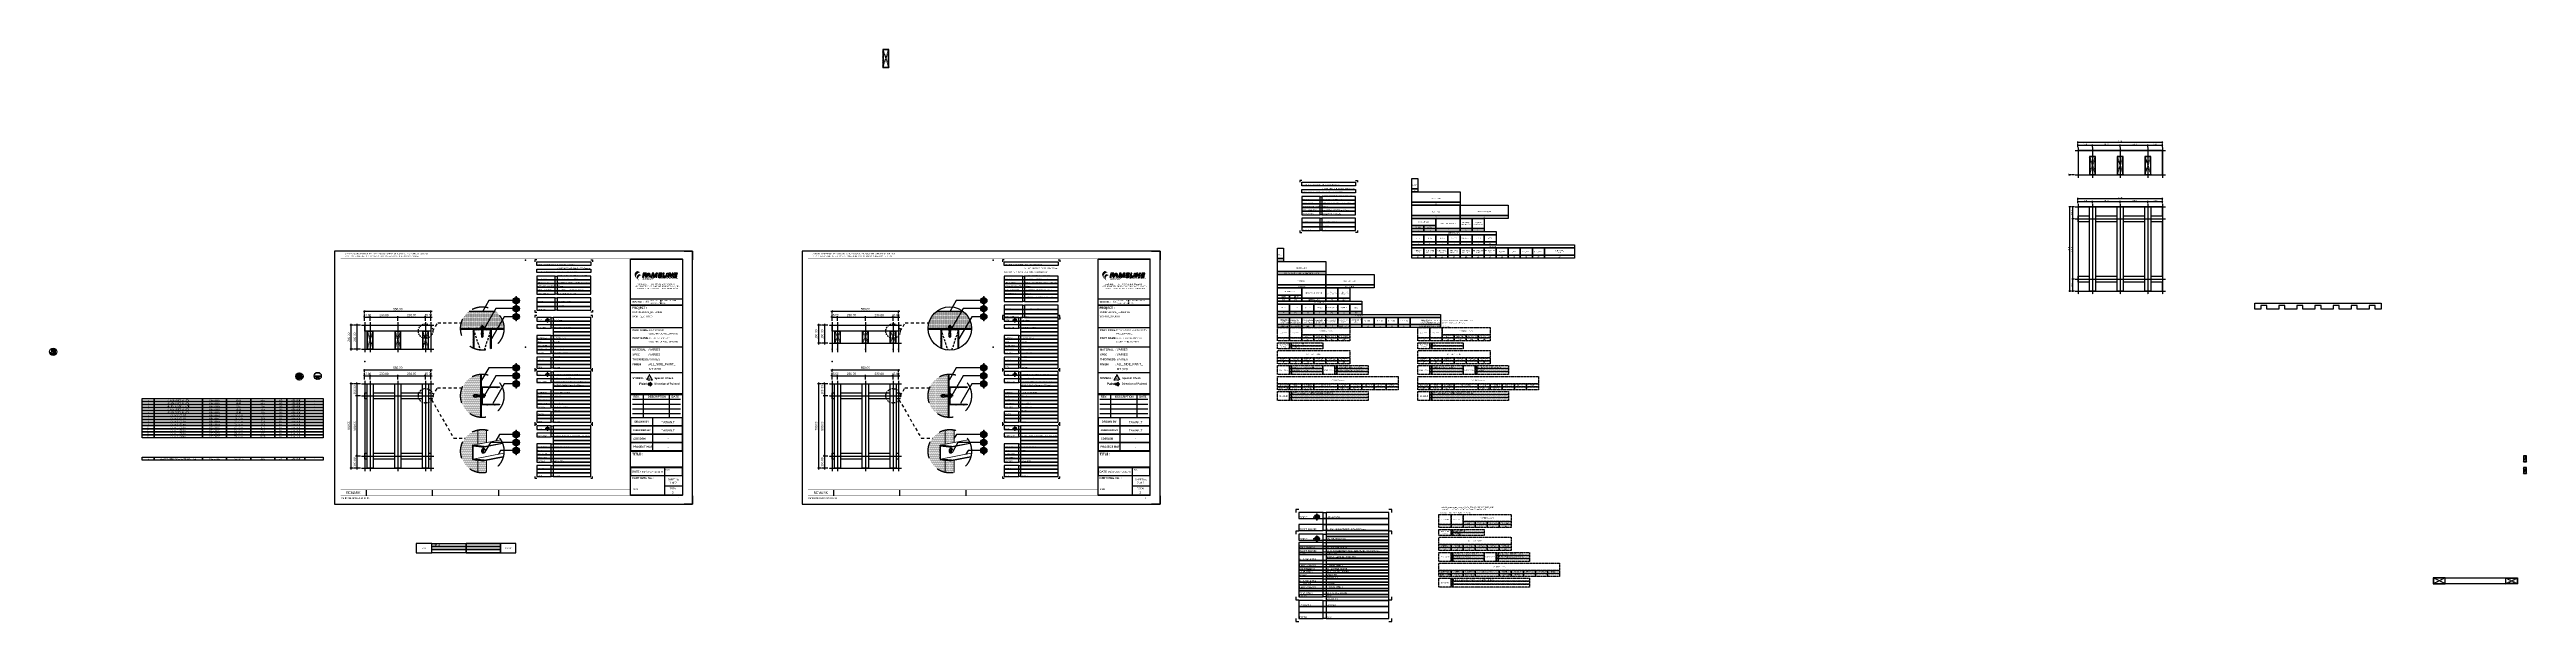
# Model space of a CAD drawing. Header units: millimetres. Extents: x -244126 to 368105, y -173968 to 259060.
# Drawn here: x 12384 to 32929, y 35886 to 40633 of the extents above; entities that cross this region are included whole.
import ezdxf
from ezdxf.enums import TextEntityAlignment as Align
from ezdxf.xclip import XClip

# ---------------------------------------------------------------- set-up
doc = ezdxf.new("R2010")
doc.units = ezdxf.units.MM
doc.header["$MEASUREMENT"] = 0
doc.header["$XCLIPFRAME"] = 0
for name, pattern in [('005_GG_TA_LINE', [13.75, 5, -1.25, 1.25, -1.25, 5]), ('ACAD_ISO04W100', [30, 24, -3, 0, -3]), ('BORDER2', [22.225, 6.35, -3.175, 6.35, -3.175, 0, -3.175]), ('CENTER', [2, 1.25, -0.25, 0.25, -0.25]), ('HIDDEN', [9.525, 6.35, -3.175]), ('TA_HL_003.00000', [19.5, 10.65, -8.85]), ('TA_HL_007.00000', [45.5, 24.85, -20.65]), ('TA_HL_013.00000', [84.5, 46.15, -38.35])]:
    doc.linetypes.add(name, pattern=pattern)
for name, color, linetype in [('000 - D I M', 6, 'Continuous'), ('000 - D I M 0.25', 6, 'Continuous'), ('000 - GRID', 8, 'CENTER'), ('000 - H A T C H', 8, 'Continuous'), ('000 - H I D D E N', 7, 'Continuous'), ('000 - L I N E 0.1', 1, 'Continuous'), ('000 - SYMBOL CON', 1, 'Continuous'), ('000 - T E X T', 4, 'Continuous'), ('000 - TITLEBLOCK', 4, 'Continuous'), ('000 - WIPEOUT', 250, 'Continuous'), ('001 - ASCESSORIES', 1, 'Continuous'), ('002 - STRUCTURAL STEEL', 4, 'Continuous'), ('A04_TUBE SERIES', 7, 'Continuous'), ('FL-Support ii', 5, 'Continuous'), ('T E X T', 4, 'Continuous')]:
    doc.layers.add(name, color=color, linetype=linetype)
doc.styles.add('BROWALLIA', font='BrowalliaUPC.ttf')
doc.styles.add('century gothic111111', font='CordiaUPC.ttf')
doc.styles.add('Cetury Gothic', font='GOTHIC.TTF')
doc.styles.add('CORDIA', font='cordia.shx')
doc.styles.add('MtXpl_BrowalliaUPC', font='BrowalliaUPC.ttf')
doc.styles.add('MtXpl_Century_Gothic', font='GOTHICB.TTF')
doc.styles.add('MtXpl_Malgun_Gothic', font='malgunbd.ttf')
doc.styles.get("Standard").update_dxf_attribs({"font": 'arial.ttf'})
doc.styles.add('TA', font='Cordia New.ttf', dxfattribs={"height": 4.5})
doc.dimstyles.new('DIM E-E', dxfattribs={"dimscale": 2, "dimtxt": 0.18, "dimasz": 0.1, "dimexe": 0.1, "dimexo": 0.1, "dimgap": 0.09, "dimtad": 1, "dimtoh": 1, "dimzin": 0, "dimdsep": 46, "dimtxsty": 'CORDIA', "dimblk": 'OBLIQUE', "dimcen": 0.1, "dimdle": 0.1, "dimclrd": 40, "dimclre": 140, "dimclrt": 3, "dimadec": 0, "dimazin": 0, "dimtfac": 1, "dimtix": 1, "dimtmove": 2, "dimatfit": 3, "dimfxl": 1, "dimtolj": 1, "dimtzin": 0, "dimarcsym": 0})
pattern_1 = [(45, (7e-15, 137.5), (-1.6838, 1.6838), []), (45, (1.1225, 137.5), (-1.6838, 1.6838), [])]
pattern_2 = [(45, (7e-15, 37.5), (-1.6838, 1.6838), []), (45, (1.1225, 37.5), (-1.6838, 1.6838), [])]
pattern_3 = [(0, (-24972.2676, -76271.4406), (0.9375, 1.875), [0, -1.875])]
pattern_4 = [(45, (7e-15, 87.5), (-1.6838, 1.6838), []), (45, (1.1225, 87.5), (-1.6838, 1.6838), [])]

# ---------------------------------------------------------------- blocks, each defined once
blk = doc.blocks.new('*U4914')
at = {"layer": '002 - STRUCTURAL STEEL', "color": 0, "linetype": 'ByBlock'}
blk.add_lwpolyline([(0, 5), (20, 5), (20, 0), (0, 0)], close=True, dxfattribs=at)
blk = doc.blocks.new('*U4911')
at = {"layer": '002 - STRUCTURAL STEEL', "color": 0, "linetype": 'ByBlock'}
blk.add_lwpolyline([(0, 5), (80, 5), (80, 0), (0, 0)], close=True, dxfattribs=at)
blk = doc.blocks.new('*U4913')
at = {"layer": '002 - STRUCTURAL STEEL', "color": 0, "linetype": 'ByBlock'}
blk.add_lwpolyline([(0, 5), (40, 5), (40, 0), (0, 0)], close=True, dxfattribs=at)
blk = doc.blocks.new('*U4915')
at = {"layer": '002 - STRUCTURAL STEEL', "color": 0, "linetype": 'ByBlock'}
blk.add_lwpolyline([(0, 5), (30, 5), (30, 0), (0, 0)], close=True, dxfattribs=at)
blk = doc.blocks.new('*U2988')
at = {"color": 0}
for name, p in [('*U4914', (0, -5)), ('*U4911', (20, -5)), ('*U4913', (100, -5)), ('*U4913', (140, -5)), ('*U4913', (180, -5)), ('*U4914', (220, -5)), ('*U4915', (240, -5)), ('*U4915', (270, -5))]:
    blk.add_blockref(name, p, dxfattribs=at)
at = {"layer": 'A04_TUBE SERIES', "color": 0, "style": 'TA'}
for tag, p in [('ITEM_VALUE', (10, -2.5)), ('PRODUCT_NAME_VALUE', (60, -2.5)), ('ITEM_NUMBER_VALUE', (120, -2.5)), ('PRODUCT_CODE_VALUE', (160, -2.5)), ('SELLING_PRICE_VALUE', (200, -2.5)), ('UNIT_VALUE', (230, -2.5)), ('TYPE_OF_COLOR_VALUE', (255, -2.5)), ('SECTION_VALUE', (285, -2.5))]:
    blk.add_attdef(tag, text='', height=1.8, dxfattribs=at).set_placement(p, align=Align.MIDDLE_CENTER)
blk = doc.blocks.new('A$Cfd196da9')
at = {"color": 0, "linetype": 'ByBlock', "const_width": 0.1}
blk.add_lwpolyline([(-143.5, -98), (96.5, -98), (96.5, 99), (-143.5, 99)], close=True, dxfattribs=at)
blk = doc.blocks.new('NEW LOGO FAMELINE')
h = blk.add_hatch(color=3)
h.dxf.hatch_style = 1
h.set_gradient(color1=(51, 51, 51), color2=(132, 132, 132), tint=1, name='INVHEMISPHERICAL')
edge = h.paths.add_edge_path()
edge.add_spline(control_points=[(167, -151), (166, -150), (165, -148), (162, -143), (159, -137), (158, -131), (159, -124), (162, -119), (167, -112), (175, -107), (183, -104), (187, -103)], knot_values=[0, 0, 0, 0, 3.999368, 8.221458, 16.423435, 22.935826, 28.683381, 35.030362, 41.70231, 52.106571, 65.045306, 65.045306, 65.045306, 65.045306], degree=3, periodic=0)
edge.add_line((187, -103), (167, -94))
edge.add_spline(control_points=[(167, -94), (165, -95), (161, -97), (155, -102), (150, -108), (148, -114), (148, -121), (150, -129), (153, -136), (158, -142), (162, -147), (165, -150), (167, -151)], knot_values=[0, 0, 0, 0, 7.114643, 15.455222, 22.761373, 29.246418, 36.248595, 42.954952, 52.716962, 59.173886, 65.493194, 72.469008, 72.469008, 72.469008, 72.469008], degree=3, periodic=0)
edge = h.paths.add_edge_path(flags=16)
edge.add_spline(control_points=[(174, -106), (174, -106), (173, -106), (169, -105), (163, -106), (156, -107), (153, -109), (151, -110)], knot_values=[0, 0, 0, 0, 1.056476, 5.025479, 11.599149, 18.811417, 24.352285, 24.352285, 24.352285, 24.352285], degree=3, periodic=0)
edge.add_spline(control_points=[(151, -110), (151, -110), (151, -110), (152, -108), (152, -107), (154, -105), (155, -104), (157, -102), (158, -101), (160, -99), (161, -98), (163, -98), (163, -97), (165, -96), (166, -96), (167, -95), (167, -95), (167, -95)], knot_values=[0.636744, 0.636744, 0.636744, 0.636744, 1.528083, 1.528083, 5.150301, 5.150301, 9.845601, 9.845601, 15.15015, 15.15015, 17.802424, 17.802424, 20.454698, 20.454698, 23.491903, 23.491903, 24.373762, 24.373762, 24.373762, 24.373762], degree=3, periodic=0)
edge.add_line((167, -95), (183, -103))
edge.add_spline(control_points=[(183, -103), (182, -103), (182, -103), (179, -104), (176, -105), (174, -106)], knot_values=[3.151221, 3.151221, 3.151221, 3.151221, 5.963358, 5.963358, 12.618488, 12.618488, 12.618488, 12.618488], degree=3, periodic=0)
h = blk.add_hatch(color=253)
h.dxf.hatch_style = 1
edge = h.paths.add_edge_path()
edge.add_spline(control_points=[(167, -95), (167, -95), (167, -95), (166, -96), (165, -96), (163, -97), (163, -98), (161, -98), (160, -99), (158, -101), (157, -102), (155, -104), (154, -105), (152, -107), (152, -108), (151, -110), (151, -110), (151, -110)], knot_values=[0.636744, 0.636744, 0.636744, 0.636744, 1.518603, 1.518603, 4.555808, 4.555808, 7.208082, 7.208082, 9.860357, 9.860357, 15.164905, 15.164905, 19.860205, 19.860205, 23.482423, 23.482423, 24.373762, 24.373762, 24.373762, 24.373762], degree=3, periodic=0)
edge.add_spline(control_points=[(151, -110), (153, -109), (156, -107), (163, -106), (169, -105), (173, -106), (174, -106), (174, -106)], knot_values=[0, 0, 0, 0, 5.540868, 12.753135, 19.326806, 23.295809, 24.352285, 24.352285, 24.352285, 24.352285], degree=3, periodic=0)
edge.add_spline(control_points=[(174, -106), (176, -105), (179, -104), (182, -103), (182, -103), (183, -103)], knot_values=[3.151221, 3.151221, 3.151221, 3.151221, 9.806351, 9.806351, 12.618488, 12.618488, 12.618488, 12.618488], degree=3, periodic=0)
edge.add_line((183, -103), (167, -95))
edge = h.paths.add_edge_path()
edge.add_spline(control_points=[(179, -117), (179, -117), (179, -117), (178, -117), (177, -118), (176, -119), (175, -119), (174, -120), (174, -120), (172, -121), (171, -122), (169, -124), (168, -125), (167, -127), (167, -128), (166, -129), (166, -129), (166, -129)], knot_values=[0.636744, 0.636744, 0.636744, 0.636744, 1.518603, 1.518603, 4.555808, 4.555808, 7.208082, 7.208082, 9.860357, 9.860357, 15.164905, 15.164905, 19.860205, 19.860205, 23.482423, 23.482423, 24.373762, 24.373762, 24.373762, 24.373762], degree=3, periodic=0)
edge.add_spline(control_points=[(166, -129), (166, -129), (167, -129), (167, -129)], knot_values=[0, 0, 0, 0, 1.522018, 1.522018, 1.522018, 1.522018], degree=3, periodic=0)
edge.add_spline(control_points=[(167, -129), (168, -128), (168, -128), (169, -127)], knot_values=[1.522018, 1.522018, 1.522018, 1.522018, 4.566053, 4.566053, 4.566053, 4.566053], degree=3, periodic=0)
edge.add_spline(control_points=[(169, -127), (169, -127), (170, -127), (171, -127), (172, -126)], knot_values=[4.566053, 4.566053, 4.566053, 4.566053, 5.540868, 7.610089, 7.610089, 7.610089, 7.610089], degree=3, periodic=0)
edge.add_spline(control_points=[(172, -126), (172, -126), (173, -126), (174, -126)], knot_values=[7.610089, 7.610089, 7.610089, 7.610089, 10.654125, 10.654125, 10.654125, 10.654125], degree=3, periodic=0)
edge.add_spline(control_points=[(174, -126), (175, -126), (176, -126), (177, -126), (178, -126)], knot_values=[10.654125, 10.654125, 10.654125, 10.654125, 12.753135, 15.220178, 15.220178, 15.220178, 15.220178], degree=3, periodic=0)
edge.add_spline(control_points=[(178, -126), (179, -125), (180, -125), (181, -125), (182, -125)], knot_values=[15.220178, 15.220178, 15.220178, 15.220178, 19.326806, 19.786231, 19.786231, 19.786231, 19.786231], degree=3, periodic=0)
edge.add_spline(control_points=[(182, -125), (182, -125), (183, -125), (183, -126)], knot_values=[19.786231, 19.786231, 19.786231, 19.786231, 22.069258, 22.069258, 22.069258, 22.069258], degree=3, periodic=0)
edge.add_spline(control_points=[(183, -126), (184, -126), (184, -126), (185, -126), (185, -126)], knot_values=[22.069258, 22.069258, 22.069258, 22.069258, 23.295809, 23.591276, 23.591276, 23.591276, 23.591276], degree=3, periodic=0)
edge.add_spline(control_points=[(185, -126), (185, -126), (185, -126), (185, -126)], knot_values=[23.591276, 23.591276, 23.591276, 23.591276, 24.352285, 24.352285, 24.352285, 24.352285], degree=3, periodic=0)
edge.add_spline(control_points=[(185, -126), (187, -125), (189, -124), (191, -124), (192, -123), (193, -123)], knot_values=[3.151221, 3.151221, 3.151221, 3.151221, 9.806351, 9.806351, 12.618488, 12.618488, 12.618488, 12.618488], degree=3, periodic=0)
edge.add_line((193, -123), (179, -117))
h = blk.add_hatch(color=3)
h.dxf.hatch_style = 1
h.set_gradient(color1=(51, 51, 51), color2=(132, 132, 132), tint=1, name='INVHEMISPHERICAL')
edge = h.paths.add_edge_path()
edge.add_spline(control_points=[(179, -163), (178, -162), (177, -160), (175, -156), (173, -152), (172, -146), (173, -141), (175, -136), (179, -131), (186, -126), (192, -124), (195, -123)], knot_values=[0, 0, 0, 0, 3.28902, 6.761203, 13.506384, 18.862075, 23.588778, 28.808439, 34.295348, 42.851654, 53.492273, 53.492273, 53.492273, 53.492273], degree=3, periodic=0)
edge.add_line((195, -123), (179, -116))
edge.add_spline(control_points=[(179, -116), (178, -116), (174, -118), (169, -122), (165, -127), (163, -133), (163, -138), (165, -145), (168, -150), (172, -155), (175, -159), (178, -162), (179, -163)], knot_values=[0, 0, 0, 0, 5.850974, 12.71014, 18.718608, 24.051811, 29.810295, 35.325501, 43.35363, 48.663707, 53.86061, 59.597414, 59.597414, 59.597414, 59.597414], degree=3, periodic=0)
edge = h.paths.add_edge_path(flags=16)
edge.add_spline(control_points=[(172, -126), (171, -127), (170, -127), (169, -127), (169, -127)], knot_values=[4.566053, 4.566053, 4.566053, 4.566053, 6.635274, 7.610089, 7.610089, 7.610089, 7.610089], degree=3, periodic=0)
edge.add_spline(control_points=[(169, -127), (168, -128), (168, -128), (167, -129)], knot_values=[1.522018, 1.522018, 1.522018, 1.522018, 4.566053, 4.566053, 4.566053, 4.566053], degree=3, periodic=0)
edge.add_spline(control_points=[(167, -129), (167, -129), (166, -129), (166, -129)], knot_values=[0, 0, 0, 0, 1.522018, 1.522018, 1.522018, 1.522018], degree=3, periodic=0)
edge.add_spline(control_points=[(166, -129), (166, -129), (166, -129), (167, -128), (167, -127), (168, -125), (169, -124), (171, -122), (172, -121), (174, -120), (174, -120), (175, -119), (176, -119), (177, -118), (178, -117), (179, -117), (179, -117), (179, -117)], knot_values=[0.636744, 0.636744, 0.636744, 0.636744, 1.528083, 1.528083, 5.150301, 5.150301, 9.845601, 9.845601, 15.15015, 15.15015, 17.802424, 17.802424, 20.454698, 20.454698, 23.491903, 23.491903, 24.373762, 24.373762, 24.373762, 24.373762], degree=3, periodic=0)
edge.add_line((179, -117), (193, -123))
edge.add_spline(control_points=[(193, -123), (192, -123), (191, -124), (189, -124), (187, -125), (185, -126)], knot_values=[3.151221, 3.151221, 3.151221, 3.151221, 5.963358, 5.963358, 12.618488, 12.618488, 12.618488, 12.618488], degree=3, periodic=0)
edge.add_spline(control_points=[(185, -126), (185, -126), (185, -126), (185, -126)], knot_values=[23.591276, 23.591276, 23.591276, 23.591276, 24.352285, 24.352285, 24.352285, 24.352285], degree=3, periodic=0)
edge.add_spline(control_points=[(185, -126), (185, -126), (184, -126), (184, -126), (183, -126)], knot_values=[22.069258, 22.069258, 22.069258, 22.069258, 22.364725, 23.591276, 23.591276, 23.591276, 23.591276], degree=3, periodic=0)
edge.add_spline(control_points=[(183, -126), (183, -125), (182, -125), (182, -125)], knot_values=[19.786231, 19.786231, 19.786231, 19.786231, 22.069258, 22.069258, 22.069258, 22.069258], degree=3, periodic=0)
edge.add_spline(control_points=[(182, -125), (181, -125), (180, -125), (179, -125), (178, -126)], knot_values=[15.220178, 15.220178, 15.220178, 15.220178, 15.679604, 19.786231, 19.786231, 19.786231, 19.786231], degree=3, periodic=0)
edge.add_spline(control_points=[(178, -126), (177, -126), (176, -126), (175, -126), (174, -126)], knot_values=[10.654125, 10.654125, 10.654125, 10.654125, 13.121167, 15.220178, 15.220178, 15.220178, 15.220178], degree=3, periodic=0)
edge.add_spline(control_points=[(174, -126), (173, -126), (172, -126), (172, -126)], knot_values=[7.610089, 7.610089, 7.610089, 7.610089, 10.654125, 10.654125, 10.654125, 10.654125], degree=3, periodic=0)
blk = doc.blocks.new('*U1673')
h = blk.add_hatch(color=3)
h.dxf.hatch_style = 1
h.paths.add_polyline_path([(2554, 1886), (2564, 1886), (2566, 1898), (2581, 1898), (2583, 1904), (2568, 1904), (2569, 1911), (2585, 1911), (2587, 1918), (2561, 1918)])
h.paths.add_polyline_path([(2578, 1886), (2587, 1886), (2605, 1912), (2612, 1886), (2622, 1886), (2612, 1918), (2602, 1918)])
h.paths.add_polyline_path([(2640, 1912), (2645, 1886), (2655, 1886), (2671, 1912), (2665, 1886), (2674, 1886), (2680, 1918), (2667, 1918), (2652, 1894), (2648, 1918), (2634, 1918), (2627, 1886), (2635, 1886)])
h.paths.add_polyline_path([(2683, 1886), (2711, 1886), (2712, 1893), (2694, 1893), (2695, 1899), (2712, 1899), (2714, 1905), (2697, 1905), (2698, 1911), (2716, 1911), (2717, 1918), (2690, 1918)])
h.paths.add_polyline_path([(2719, 1886), (2746, 1886), (2747, 1893), (2729, 1893), (2735, 1918), (2726, 1918)])
h.paths.add_polyline_path([(2751, 1886), (2760, 1886), (2766, 1918), (2757, 1918)])
h.paths.add_polyline_path([(2767, 1886), (2775, 1886), (2780, 1909), (2789, 1886), (2801, 1886), (2808, 1918), (2800, 1918), (2795, 1895), (2786, 1918), (2774, 1918)])
h.paths.add_polyline_path([(2810, 1886), (2837, 1886), (2839, 1893), (2821, 1893), (2822, 1899), (2839, 1899), (2840, 1905), (2823, 1905), (2824, 1911), (2842, 1911), (2844, 1918), (2817, 1918)])
h = blk.add_hatch(color=150)
h.dxf.hatch_style = 1
h.paths.add_polyline_path([(2612, 1075), (2606, 1065), (2617, 1065)])
at = {"layer": 'FL-Support ii'}
blk.add_hatch(color=1, dxfattribs=at).paths.add_polyline_path([(2618, 1002), (2618, 1014), (2634, 997), (2618, 980), (2618, 992), (2601, 992), (2601, 1002)])
at = {"color": 3, "linetype": 'Continuous'}
for p, q in [((2450, 1706), (2890, 1706)), ((2450, 1466), (2890, 1466)), ((2890, 1304), (2450, 1304)), ((2890, 1304), (2450, 1304)), ((2890, 1091), (2450, 1091)), ((2471, 872), (2869, 872)), ((2559, 912), (2559, 717)), ((2776, 912), (2776, 717)), ((2636, 717), (2636, 653)), ((2636, 648), (2636, 584)), ((2636, 579), (2636, 514)), ((2636, 509), (2636, 445)), ((2737, 303), (2737, 239)), ((2737, 239), (2737, 75)), ((2737, 154), (2885, 154))]:
    blk.add_line(p, q, dxfattribs=at)
at = {"color": 8, "linetype": 'Continuous'}
for p, q in [((2471, 917), (2869, 917)), ((2471, 832), (2869, 832)), ((2471, 792), (2869, 792)), ((2471, 752), (2869, 752))]:
    blk.add_line(p, q, dxfattribs=at)
at = {"color": 3}
for points in [[(2587, 1918), (2561, 1918), (2554, 1886), (2564, 1886), (2566, 1898), (2581, 1898), (2583, 1904), (2568, 1904), (2569, 1911), (2585, 1911), (2587, 1918)], [(2578, 1886), (2602, 1918), (2612, 1918), (2622, 1886), (2612, 1886), (2605, 1912), (2587, 1886), (2578, 1886)], [(2627, 1886), (2635, 1886), (2640, 1912), (2645, 1886), (2655, 1886), (2671, 1912), (2665, 1886), (2674, 1886), (2680, 1918), (2667, 1918), (2652, 1894), (2648, 1918), (2634, 1918), (2627, 1886)], [(2735, 1918), (2726, 1918), (2719, 1886), (2746, 1886), (2747, 1893), (2729, 1893), (2735, 1918)], [(2757, 1918), (2766, 1918), (2760, 1886), (2751, 1886), (2757, 1918)], [(2767, 1886), (2775, 1886), (2780, 1909), (2789, 1886), (2801, 1886), (2808, 1918), (2800, 1918), (2795, 1895), (2786, 1918), (2774, 1918), (2767, 1886)]]:
    blk.add_lwpolyline(points, dxfattribs=at)
for points in [[(2698, 1911), (2716, 1911), (2717, 1918), (2690, 1918), (2683, 1886), (2711, 1886), (2712, 1893), (2694, 1893), (2695, 1899), (2712, 1899), (2714, 1905), (2697, 1905)], [(2824, 1911), (2842, 1911), (2844, 1918), (2817, 1918), (2810, 1886), (2837, 1886), (2839, 1893), (2821, 1893), (2822, 1899), (2839, 1899), (2840, 1905), (2823, 1905)]]:
    blk.add_lwpolyline(points, close=True, dxfattribs=at)
at = {"color": 3, "linetype": 'Continuous'}
for points in [[(2885, 1655), (2885, 1650), (2455, 1650), (2455, 1655)], [(2885, 912), (2885, 917), (2455, 917), (2455, 912)], [(2885, 653), (2885, 717), (2455, 717), (2455, 653)], [(2885, 584), (2885, 648), (2455, 648), (2455, 584)], [(2885, 514), (2885, 579), (2455, 579), (2455, 514)], [(2885, 445), (2885, 509), (2455, 509), (2455, 445)], [(2885, 440), (2885, 308), (2455, 308), (2455, 440)], [(2885, 239), (2885, 303), (2455, 303), (2455, 239)], [(2885, 239), (2885, 75), (2455, 75), (2455, 239)]]:
    blk.add_lwpolyline(points, close=True, dxfattribs=at)
at = {"color": 150, "linetype": 'HIDDEN', "ltscale": 0.1}
blk.add_lwpolyline([(2587, 1032), (2637, 1032), (2612, 1075), (2587, 1032)], dxfattribs=at)
for p in [(1585, 2025), (2707, 1688), (2707, 1669), (1585, 1305)]:
    blk.add_point(p)
at = {"linetype": '005_GG_TA_LINE'}
for p in [(250, 1185), (250, 300)]:
    blk.add_point(p, dxfattribs=at)
at = {"layer": '000 - L I N E 0.1', "color": 21, "linetype": 'Continuous'}
for points in [[(71, 2100), (0, 2100), (0, 2029)], [(2899, 2100), (2970, 2100), (2970, 2029)], [(0, 71), (0, 0), (71, 0)], [(2970, 71), (2970, 0), (2899, 0)]]:
    blk.add_lwpolyline(points, dxfattribs=at)
at = {"layer": '000 - T E X T', "color": 3}
for p, q in [((261, 120), (261, 70)), ((812, 70), (812, 120)), ((1362, 70), (1362, 120))]:
    blk.add_line(p, q, dxfattribs=at)
at = {"layer": '000 - T E X T', "color": 3, "const_width": 1}
blk.add_lwpolyline([(2890, 70), (2450, 70), (2450, 2040), (2890, 2040)], close=True, dxfattribs=at)
at = {"layer": '000 - T E X T', "color": 3}
blk.add_lwpolyline([(2885, 75), (2455, 75), (2455, 2035), (2885, 2035)], close=True, dxfattribs=at)
at = {"layer": '000 - T E X T', "color": 3, "const_width": 1}
blk.add_lwpolyline([(50, 120), (2450, 120)], dxfattribs=at)
at = {"layer": '000 - TITLEBLOCK', "color": 250}
blk.add_lwpolyline([(0, 0), (2970, 0), (2970, 2100), (0, 2100)], close=True, dxfattribs=at)
at = {"layer": 'FL-Support ii', "color": 5}
blk.add_lwpolyline([(2618, 980), (2634, 997), (2618, 1014), (2618, 1002), (2601, 1002), (2601, 992), (2618, 992)], close=True, dxfattribs=at)
at = {"color": 3, "xscale": 1.189557145183746, "yscale": 1.189557145183746, "zscale": 1.189557145183746}
blk.add_blockref('NEW LOGO FAMELINE', (2313, 2048), dxfattribs=at)
at = {"layer": '000 - T E X T', "color": 3, "xscale": 10, "yscale": 10, "zscale": 10}
blk.add_blockref('A$Cfd196da9', (1485, 1050), dxfattribs=at)
at = {"color": 4, "style": 'Cetury Gothic'}
blk.add_text(' 1:', height=12.5, dxfattribs=at).set_placement((2842, 43))
at = {"color": 2, "attachment_point": 1, "style": 'Cetury Gothic'}
for s, width, insert, char_height in [('{\\f@Meiryo UI|b1|i1|c0|p34;\\T1.1;GROUP}', 112.6, (2553, 1881), 17.84), ('{\\fArial Black|b0|i1|c0|p34;\\T1.2;ALWAYS BEYOND}', 182.53, (2687, 1878), 9.52)]:
    blk.add_mtext_dynamic_manual_height_columns(s, width=width, gutter_width=29.7, heights=[0], dxfattribs=dict(at, insert=insert, char_height=char_height))
at = {"color": 4, "insert": (96, 106), "char_height": 20, "width": 1141.23, "attachment_point": 1, "style": 'BROWALLIA'}
blk.add_mtext('{\\fCentury Gothic|b0|i0|c0|p34;REMARK}', dxfattribs=at)
at = {"color": 4, "style": 'TA'}
blk.add_attdef('PAPER_SIZE', text='', height=12.5, dxfattribs=at).set_placement((2843, 50), align=Align.MIDDLE_RIGHT)
blk.add_attdef('SCALE_SIZE', text='', height=12.5, dxfattribs=at).set_placement((2868, 50), align=Align.MIDDLE_LEFT)
at = {"layer": '000 - D I M 0.25', "color": 2, "insert": (2595, 1010), "char_height": 20, "width": 671.14, "attachment_point": 3, "style": 'BROWALLIA'}
blk.add_mtext('{\\fBrowalliaUPC|b1|i0|c222|p34;Paint}', dxfattribs=at)
at = {"layer": '000 - H A T C H', "color": 4, "insert": (54, 57), "char_height": 12.71, "attachment_point": 1, "style": 'century gothic111111'}
blk.add_mtext('FM-B2-DE-06/Rev.0/10-06-56', dxfattribs=at)
at = {"layer": '000 - T E X T', "linetype": '005_GG_TA_LINE', "insert": (2534, 277), "char_height": 13.44, "attachment_point": 1, "style": 'Cetury Gothic'}
blk.add_mtext(' 06/10/ 2023 - 15:12:43 ', dxfattribs=at)
at = {"layer": '000 - T E X T', "color": 250, "style": 'TA'}
for tag, height, p in [('SUPERLINK', 10, (86, 2079)), ('NAMEFILE', 10, (86, 2059)), ('SC', 200, (17, 1876))]:
    blk.add_attdef(tag, text='', height=height, dxfattribs=at).set_placement(p, align=Align.MIDDLE_LEFT)
at = {"layer": '000 - T E X T', "color": 4, "style": 'TA'}
for tag, height, p in [('NAME_JOB_1', 10, (2618, 1691)), ('NAME_JOB_2', 10, (2618, 1669)), ('NAME_PROJECT_1', 15, (2469, 1595)), ('NAME_PROJECT_2', 15, (2469, 1558)), ('NAME_PROJECT_3', 15, (2469, 1521)), ('CODE_VALUE_1', 9.5, (2606, 1446)), ('CODE_VALUE_2', 9.5, (2606, 1416)), ('PART_NAME_VALUE_1', 9.5, (2606, 1379)), ('PART_NAME_VALUE_2', 9.5, (2606, 1349)), ('PART_NAME_VALUE_3', 9.5, (2606, 1319)), ('SPEC_VALUE', 18, (2610, 1243)), ('MATTERIAL_VALUE_1', 18, (2610, 1285)), ('THICKNESS_VALUE', 18, (2610, 1203)), ('COATING_VALUE_1', 18, (2610, 1163)), ('COATING_VALUE_2', 18, (2610, 1122)), ('NAME_TITLE_1', 12, (2473, 388)), ('NAME_TITLE_2', 12, (2473, 355)), ('NAME_TITLE_3', 12, (2473, 321)), ('DRAWING_NO1', 12, (2473, 165)), ('DRAWING_NO2', 12, (2473, 125))]:
    blk.add_attdef(tag, text='', height=height, dxfattribs=at).set_placement(p, align=Align.MIDDLE_LEFT)
for tag, p in [('NAME_CHECKED', (2767, 613)), ('NAME_DAFT', (2767, 681)), ('NAME_DESIGN_MGR', (2767, 476)), ('NAME_DESIGNER', (2767, 546))]:
    blk.add_attdef(tag, text='', height=18, dxfattribs=at).set_placement(p, align=Align.MIDDLE_CENTER)
for tag, p, height in [('REV', (2768, 251), 18.8), ('NAME_REMARK', (276, 87), 20)]:
    blk.add_attdef(tag, p, '', height=height, dxfattribs=at)
at = {"layer": '000 - T E X T', "color": 4, "style": 'Cetury Gothic'}
for tag, p in [('TOTAL_SHEET_NO.', (2805, 88)), ('SHEET_NO.', (2808, 170))]:
    blk.add_attdef(tag, text='', height=18, dxfattribs=at).set_placement(p, align=Align.CENTER)
at = {"layer": 'T E X T', "color": 4, "linetype": '005_GG_TA_LINE'}
for s, height, style, p in [('W/O N0. :', 15, 'MtXpl_Malgun_Gothic', (2469, 1673)), ('ARE  PROPERTY  OF  FAMELINE  PRODUCTS  CO.,LTD.', 10, 'Cetury Gothic', (2493, 1803)), (' CANNOT   USED   WITHOUT   THEIR   PERMISSION', 10, 'Cetury Gothic', (2507, 1786)), (' WARNING :         ALL  DESIGN  AND  DRAWING', 10, 'Cetury Gothic', (2511, 1820)), ('XX', 16, 'Cetury Gothic', (2578, 1673)), ('PROJECT :', 20, 'MtXpl_Malgun_Gothic', (2467, 1621)), ('PART CODE :', 16, 'MtXpl_Century_Gothic', (2470, 1437)), ('PART NAME :', 16, 'MtXpl_Century_Gothic', (2470, 1371)), ('MATERIAL', 16, 'MtXpl_Century_Gothic', (2471, 1275)), ('SPEC', 16, 'MtXpl_Century_Gothic', (2471, 1235)), (':', 16, 'MtXpl_Century_Gothic', (2599, 1275)), (':', 16, 'MtXpl_Century_Gothic', (2599, 1235)), ('FINISH', 16, 'MtXpl_Century_Gothic', (2470, 1153)), ('THICKNESS', 16, 'MtXpl_Century_Gothic', (2471, 1195)), ('SYMBOL :', 16, 'MtXpl_Century_Gothic', (2471, 1039)), (':', 16, 'MtXpl_Century_Gothic', (2599, 1195)), (':', 16, 'MtXpl_Century_Gothic', (2599, 1153)), ('Special  Check', 16, 'MtXpl_Century_Gothic', (2654, 1039)), ('REV.', 16, 'MtXpl_Century_Gothic', (2479, 885)), ('DESCRIPTION', 16, 'MtXpl_Century_Gothic', (2598, 885)), ('Direction of Painted', 16, 'MtXpl_Century_Gothic', (2653, 992)), ('DATE', 16, 'MtXpl_Century_Gothic', (2796, 885)), ('CHECKED BY', 16, 'MtXpl_Century_Gothic', (2477, 607)), ('DRAWN BY', 16, 'MtXpl_Century_Gothic', (2487, 677)), ('TITLE :', 20, 'MtXpl_Malgun_Gothic', (2469, 407)), ('PROJECT MGR.', 16, 'MtXpl_Century_Gothic', (2476, 469)), ('CDE/DSM', 16, 'MtXpl_Century_Gothic', (2478, 536)), ('DATE :', 16, 'MtXpl_Century_Gothic', (2468, 263)), ('PART DWG. No. :', 16, 'MtXpl_Century_Gothic', (2468, 209)), ('REV.', 12, 'Cetury Gothic', (2746, 282)), ('SHEET No.', 14, 'Cetury Gothic', (2763, 198)), ('TOTAL', 14, 'Cetury Gothic', (2778, 123))]:
    blk.add_text(s, height=height, dxfattribs=dict(at, style=style)).set_placement(p)
at = {"layer": 'T E X T', "color": 150, "insert": (2601, 1052), "char_height": 12.8, "attachment_point": 1, "style": 'Cetury Gothic'}
blk.add_mtext('{\\fCentury Gothic|b1|i0|c0|p34;SC}', dxfattribs=at)
blk = doc.blocks.new('*U560')
at = {"layer": '002 - STRUCTURAL STEEL', "color": 0, "linetype": 'ByBlock'}
blk.add_lwpolyline([(0, 5), (10, 5), (10, 0), (0, 0)], close=True, dxfattribs=at)
blk = doc.blocks.new('*U561')
at = {"layer": '002 - STRUCTURAL STEEL', "color": 0, "linetype": 'ByBlock'}
blk.add_lwpolyline([(0, 17), (10, 17), (10, 0), (0, 0)], close=True, dxfattribs=at)
blk = doc.blocks.new('*U567')
at = {"layer": '002 - STRUCTURAL STEEL', "color": 0, "linetype": 'ByBlock'}
blk.add_lwpolyline([(0, 17), (80, 17), (80, 0), (0, 0)], close=True, dxfattribs=at)
blk = doc.blocks.new('*U568')
at = {"layer": '002 - STRUCTURAL STEEL', "color": 0, "linetype": 'ByBlock'}
blk.add_lwpolyline([(0, 12), (40, 12), (40, 0), (0, 0)], close=True, dxfattribs=at)
blk = doc.blocks.new('*U3045')
at = {"layer": '002 - STRUCTURAL STEEL', "color": 0, "linetype": 'ByBlock'}
blk.add_lwpolyline([(0, 17), (40, 17), (40, 0), (0, 0)], close=True, dxfattribs=at)
blk = doc.blocks.new('*U3044')
at = {"layer": '002 - STRUCTURAL STEEL', "color": 0, "linetype": 'ByBlock'}
blk.add_lwpolyline([(0, 17), (20, 17), (20, 0), (0, 0)], close=True, dxfattribs=at)
blk = doc.blocks.new('*U562')
at = {"layer": '002 - STRUCTURAL STEEL', "color": 0, "linetype": 'ByBlock'}
blk.add_lwpolyline([(0, 12), (20, 12), (20, 0), (0, 0)], close=True, dxfattribs=at)
blk = doc.blocks.new('*U563')
at = {"layer": '002 - STRUCTURAL STEEL', "color": 0, "linetype": 'ByBlock'}
blk.add_lwpolyline([(0, 12), (20, 12), (20, 0), (0, 0)], close=True, dxfattribs=at)
blk = doc.blocks.new('*U564')
at = {"layer": '002 - STRUCTURAL STEEL', "color": 0, "linetype": 'ByBlock'}
blk.add_lwpolyline([(0, 12), (20, 12), (20, 0), (0, 0)], close=True, dxfattribs=at)
blk = doc.blocks.new('*U565')
at = {"layer": '002 - STRUCTURAL STEEL', "color": 0, "linetype": 'ByBlock'}
blk.add_lwpolyline([(0, 5), (270, 5), (270, 0), (0, 0)], close=True, dxfattribs=at)
blk = doc.blocks.new('*U566')
at = {"layer": '002 - STRUCTURAL STEEL', "color": 0, "linetype": 'ByBlock'}
blk.add_lwpolyline([(0, 12), (20, 12), (20, 0), (0, 0)], close=True, dxfattribs=at)
blk = doc.blocks.new('*U570')
at = {"layer": '002 - STRUCTURAL STEEL', "color": 0, "linetype": 'ByBlock'}
blk.add_lwpolyline([(0, 12), (20, 12), (20, 0), (0, 0)], close=True, dxfattribs=at)
blk = doc.blocks.new('*U571')
at = {"layer": '002 - STRUCTURAL STEEL', "color": 0, "linetype": 'ByBlock'}
blk.add_lwpolyline([(0, 12), (20, 12), (20, 0), (0, 0)], close=True, dxfattribs=at)
blk = doc.blocks.new('*U572')
at = {"layer": '002 - STRUCTURAL STEEL', "color": 0, "linetype": 'ByBlock'}
blk.add_lwpolyline([(0, 12), (20, 12), (20, 0), (0, 0)], close=True, dxfattribs=at)
blk = doc.blocks.new('*U573')
at = {"layer": '002 - STRUCTURAL STEEL', "color": 0, "linetype": 'ByBlock'}
blk.add_lwpolyline([(0, 12), (20, 12), (20, 0), (0, 0)], close=True, dxfattribs=at)
blk = doc.blocks.new('*U574')
at = {"layer": '002 - STRUCTURAL STEEL', "color": 0, "linetype": 'ByBlock'}
blk.add_lwpolyline([(0, 12), (20, 12), (20, 0), (0, 0)], close=True, dxfattribs=at)
blk = doc.blocks.new('*U575')
at = {"layer": '002 - STRUCTURAL STEEL', "color": 0, "linetype": 'ByBlock'}
blk.add_lwpolyline([(0, 12), (50, 12), (50, 0), (0, 0)], close=True, dxfattribs=at)
blk = doc.blocks.new('*U569')
at = {"layer": '002 - STRUCTURAL STEEL', "color": 0, "linetype": 'ByBlock'}
blk.add_lwpolyline([(0, 5), (50, 5), (50, 0), (0, 0)], close=True, dxfattribs=at)
blk = doc.blocks.new('*U556')
at = {"layer": '002 - STRUCTURAL STEEL', "color": 0, "linetype": 'ByBlock'}
blk.add_lwpolyline([(0, 12), (20, 12), (20, 0), (0, 0)], close=True, dxfattribs=at)
blk = doc.blocks.new('*U557')
at = {"layer": '002 - STRUCTURAL STEEL', "color": 0, "linetype": 'ByBlock'}
blk.add_lwpolyline([(0, 12), (20, 12), (20, 0), (0, 0)], close=True, dxfattribs=at)
blk = doc.blocks.new('*U558')
at = {"layer": '002 - STRUCTURAL STEEL', "color": 0, "linetype": 'ByBlock'}
blk.add_lwpolyline([(0, 12), (20, 12), (20, 0), (0, 0)], close=True, dxfattribs=at)
blk = doc.blocks.new('*U559')
at = {"layer": '002 - STRUCTURAL STEEL', "color": 0, "linetype": 'ByBlock'}
blk.add_lwpolyline([(0, 12), (20, 12), (20, 0), (0, 0)], close=True, dxfattribs=at)
blk = doc.blocks.new('*U550')
at = {"layer": '002 - STRUCTURAL STEEL', "color": 0, "linetype": 'ByBlock'}
blk.add_lwpolyline([(0, 12), (20, 12), (20, 0), (0, 0)], close=True, dxfattribs=at)
blk = doc.blocks.new('*U551')
at = {"layer": '002 - STRUCTURAL STEEL', "color": 0, "linetype": 'ByBlock'}
blk.add_lwpolyline([(0, 12), (20, 12), (20, 0), (0, 0)], close=True, dxfattribs=at)
blk = doc.blocks.new('*U552')
at = {"layer": '002 - STRUCTURAL STEEL', "color": 0, "linetype": 'ByBlock'}
blk.add_lwpolyline([(0, 12), (20, 12), (20, 0), (0, 0)], close=True, dxfattribs=at)
blk = doc.blocks.new('*U553')
at = {"layer": '002 - STRUCTURAL STEEL', "color": 0, "linetype": 'ByBlock'}
blk.add_lwpolyline([(0, 12), (20, 12), (20, 0), (0, 0)], close=True, dxfattribs=at)
blk = doc.blocks.new('*U554')
at = {"layer": '002 - STRUCTURAL STEEL', "color": 0, "linetype": 'ByBlock'}
blk.add_lwpolyline([(0, 12), (20, 12), (20, 0), (0, 0)], close=True, dxfattribs=at)
blk = doc.blocks.new('*U555')
at = {"layer": '002 - STRUCTURAL STEEL', "color": 0, "linetype": 'ByBlock'}
blk.add_lwpolyline([(0, 5), (140, 5), (140, 0), (0, 0)], close=True, dxfattribs=at)
blk = doc.blocks.new('LV_DATA_FROM_EXCEl')
at = {"color": 0}
for name, p in [('*U561', (0, 115)), ('*U560', (0, 110)), ('*U567', (0, 93)), ('*U4911', (0, 88)), ('*U567', (0, 71)), ('*U567', (80, 71)), ('*U4911', (0, 66)), ('*U568', (0, 54)), ('*U4914', (0, 49)), ('*U4914', (0, 44)), ('*U555', (0, 39)), ('*U4914', (20, 49)), ('*U4914', (20, 44)), ('*U3045', (40, 49)), ('*U4913', (40, 44)), ('*U4911', (80, 66)), ('*U3044', (80, 49)), ('*U4914', (80, 44)), ('*U3044', (100, 49)), ('*U4914', (100, 44)), ('*U556', (0, 27)), ('*U4914', (0, 22)), ('*U565', (0, 17)), ('*U554', (0, 5)), ('*U4914', (0, 0)), ('*U557', (20, 27)), ('*U4914', (20, 22)), ('*U553', (20, 5)), ('*U4914', (20, 0)), ('*U558', (40, 27)), ('*U4914', (40, 22)), ('*U562', (40, 5)), ('*U4914', (40, 0)), ('*U559', (60, 27)), ('*U4914', (60, 22)), ('*U563', (60, 5)), ('*U4914', (60, 0)), ('*U550', (80, 27)), ('*U4914', (80, 22)), ('*U564', (80, 5)), ('*U4914', (80, 0)), ('*U551', (100, 27)), ('*U4914', (100, 22)), ('*U566', (100, 5)), ('*U4914', (100, 0)), ('*U552', (120, 27)), ('*U4914', (120, 22)), ('*U570', (120, 5)), ('*U4914', (120, 0)), ('*U571', (140, 5)), ('*U4914', (140, 0)), ('*U572', (160, 5)), ('*U4914', (160, 0)), ('*U573', (180, 5)), ('*U4914', (180, 0)), ('*U574', (200, 5)), ('*U4914', (200, 0)), ('*U575', (220, 5)), ('*U569', (220, 0))]:
    blk.add_blockref(name, p, dxfattribs=at)
at = {"color": 0, "style": 'TA'}
for s, p in [('MODE', (5, 121)), ('BLOCK_NAME', (40, 99))]:
    blk.add_text(s, height=1.8, dxfattribs=at).set_placement(p, align=Align.MIDDLE_CENTER)
at = {"color": 0}
for s, p in [('WIDTH', (10, 51.5)), ('MOCKUP SIZE', (20, 60)), ('HEIGHT', (30, 51.5)), ('DIRECTION DISTANCE', (60, 57.5))]:
    blk.add_text(s, height=1.8, dxfattribs=at).set_placement(p, align=Align.MIDDLE_CENTER)
at = {"color": 0, "char_height": 1.8, "width": 13.892, "attachment_point": 5, "style": 'TA'}
for s, insert in [('MATTERIAL', (40, 77)), ('MATTERIAL_CODE', (120, 77))]:
    blk.add_mtext(s, dxfattribs=dict(at, insert=insert))
at = {"color": 0, "char_height": 1.8, "attachment_point": 5}
for s, insert, width in [('LOUVERS_DATA', (70, 41.5), 140), ('EDGE TO CENTRIC.LV', (90, 57.5), 20), ('EDGE TO SURFACE.LV', (110, 57.5), 20), ('SUBFAME^J_TYPE', (10, 11), 20), ('W_LV', (10, 33), 20), ('SUB_FAME DIST.C-C', (30, 11), 20), ('H_LV', (30, 33), 20), ('SUB_TOTAL\\PC-C', (50, 11), 20), ('thk._LV', (50, 33), 20), ('SUB_FAME DIST. E-C', (70, 11), 20), ('QTY.LV', (70, 33), 20), ('DISTANCE_LV', (90, 33), 20), ('SUB_FAME DIST. C-E', (90, 11), 20), ('SUB_FAME DIST.\\PMODE', (110, 11), 20), ('TOTAL_L', (110, 33), 20), ('SUB_FAME DIST.\\PQTY.', (130, 11), 20), ('AREA', (130, 33), 20), ('SUB FAME', (135, 19.5), 200), ('W_SUBF.', (150, 11), 20), ('H_SUBF.', (170, 11), 20), ('thk._SUBF.', (190, 11), 20), ('QTY._SUBF.', (210, 11), 20), ('SUB_TOTAL\\PE-C-C-E', (245.2, 11), 49.648)]:
    blk.add_mtext(s, dxfattribs=dict(at, insert=insert, width=width))
at = {"style": 'TA'}
for tag, p in [('MODE_VALUE', (5, 112.5)), ('BLOCK_NAME_VALUE', (40, 90.5)), ('MATTERIAL_VALUE', (40, 68.5)), ('DIRECTION DISTANCE_VALUE', (60, 46.5)), ('EDGE TO CENTRIC.LV_VALUE', (90, 46.5)), ('EDGE TO SURFACE.LV_VALUE', (110, 46.5)), ('MATTERIAL_CODE_VALUE', (120, 68.5)), ('SUBFAME^J_TYPE_VALUE', (10, 2.5)), ('DISTANCE_LV_VALUE', (90, 24.5)), ('TOTAL_L_VALUE', (110, 24.5)), ('SUB_FAME_DIST._QTY._VALUE', (130, 2.5)), ('AREA_VALUE', (130, 24.5)), ('W_SUBF._VALUE', (150, 2.5)), ('H_SUBF._VALUE', (170, 2.5)), ('THK._SUBF._VALUE', (190, 2.5)), ('QTY._SUBF._VALUE', (210, 2.5)), ('SUB_TOTAL\\PE-C-C-E_VALUE', (245, 2.5))]:
    blk.add_attdef(tag, text='', height=1.8, dxfattribs=at).set_placement(p, align=Align.MIDDLE_CENTER)
at = {"color": 3, "style": 'TA'}
for tag, p in [('WIDTH_VALUE', (10, 46.5)), ('HEIGHT_VALUE', (30, 46.5)), ('W_LV_VALUE', (10, 24.5)), ('SUB_FAME DIST.C-C_VALUE', (30, 2.5)), ('H_LV_VALUE', (30, 24.5)), ('THK._LV_VALUE', (50, 24.5)), ('QTY.LV_VALUE', (70, 24.5))]:
    blk.add_attdef(tag, text='', height=1.8, dxfattribs=at).set_placement(p, align=Align.MIDDLE_CENTER)
at = {"style": 'TA', "flags": 8}
for tag, p in [('SUB_TOTAL\\PC-C_VALUE', (50, 2.5)), ('SUB_FAME DIST. E-C_VALUE', (70, 2.5)), ('SUB_FAME DIST. C-E_VALUE', (90, 2.5)), ('SUB_FAME DIST.\\PMODE_VALUE', (110, 2.5))]:
    blk.add_attdef(tag, text='', height=1.8, dxfattribs=at).set_placement(p, align=Align.MIDDLE_CENTER)
blk = doc.blocks.new('*U1535')
at = {"color": 3}
blk.add_point((0, -700), dxfattribs=at)
at = {"layer": '000 - GRID', "color": 0, "linetype": 'ByBlock'}
blk.add_line((0, 25), (0, -725), dxfattribs=at)
at = {"layer": '000 - GRID', "color": 0}
blk.add_point((0, 0), dxfattribs=at)
at = {"style": 'TA', "flags": 1}
blk.add_attdef('LOCATION', (6, 6), '', height=4.5, dxfattribs=at)
blk = doc.blocks.new('*U1523')
at = {"color": 3}
blk.add_point((0, -550), dxfattribs=at)
at = {"layer": '000 - GRID', "color": 0, "linetype": 'ByBlock'}
blk.add_line((0, 25), (0, -575), dxfattribs=at)
at = {"layer": '000 - GRID', "color": 0}
blk.add_point((0, 0), dxfattribs=at)
at = {"style": 'TA', "flags": 1}
blk.add_attdef('LOCATION', (6, 6), '', height=4.5, dxfattribs=at)
blk = doc.blocks.new('*U1536')
at = {"color": 0}
blk.add_wipeout([(-275, 25), (275, 25), (275, -25), (-275, -25)], dxfattribs=at).dxf.layer = '000 - WIPEOUT'
at = {"layer": '002 - STRUCTURAL STEEL', "color": 0, "linetype": 'ByBlock'}
blk.add_lwpolyline([(-275, 25), (275, 25), (275, -25), (-275, -25)], close=True, dxfattribs=at)
blk = doc.blocks.new('*U1537')
at = {"color": 0}
blk.add_wipeout([(-25, 700), (25, 700), (25, 0), (-25, 0)], dxfattribs=at).dxf.layer = '000 - WIPEOUT'
at = {"layer": '002 - STRUCTURAL STEEL', "color": 0, "linetype": 'ByBlock'}
blk.add_lwpolyline([(-25, 700), (25, 700), (25, 0), (-25, 0)], close=True, dxfattribs=at)
blk = doc.blocks.new('_Oblique')
at = {"color": 0, "linetype": 'ByBlock', "lineweight": -2}
blk.add_line((-0.5, -0.5), (0.5, 0.5), dxfattribs=at)
blk = doc.blocks.new('*D1851')
at = {"layer": '000 - D I M', "color": 40, "lineweight": -2, "transparency": 16777216}
for p, q in [((14998, 37924), (14988, 37924)), ((14998, 37924), (15043, 37924)), ((15043, 37924), (15053, 37924))]:
    blk.add_line(p, q, dxfattribs=at)
at = {"layer": '000 - D I M', "color": 140, "linetype": 'ACAD_ISO04W100', "lineweight": -2, "transparency": 16777216}
for p, q in [((14998, 37894), (14998, 37934)), ((15043, 37894), (15043, 37934))]:
    blk.add_line(p, q, dxfattribs=at)
at = {"layer": 'Defpoints', "color": 0, "transparency": 16777216}
for p in [(14998, 37884), (15043, 37924), (15043, 37884)]:
    blk.add_point(p, dxfattribs=at)
at = {"layer": '000 - D I M', "color": 40, "lineweight": -2, "transparency": 16777216, "xscale": 10, "yscale": 10, "zscale": 10}
blk.add_blockref('_Oblique', (14998, 37924), dxfattribs=at)
at = {"layer": '000 - D I M', "color": 40, "lineweight": -2, "transparency": 16777216, "xscale": 10, "yscale": 10, "zscale": 10, "rotation": 180}
blk.add_blockref('_Oblique', (15043, 37924), dxfattribs=at)
at = {"layer": '000 - D I M', "color": 3, "transparency": 16777216, "insert": (15021, 37942), "char_height": 18, "attachment_point": 5, "style": 'CORDIA'}
blk.add_mtext('\\A1;45.00', dxfattribs=at)
blk = doc.blocks.new('*D1843')
at = {"layer": '000 - D I M', "color": 40, "lineweight": -2, "transparency": 16777216}
blk.add_line((15033, 37924), (15283, 37924), dxfattribs=at)
at = {"layer": '000 - D I M', "color": 140, "linetype": 'ACAD_ISO04W100', "lineweight": -2, "transparency": 16777216}
for p, q in [((15043, 37894), (15043, 37934)), ((15273, 37894), (15273, 37934))]:
    blk.add_line(p, q, dxfattribs=at)
at = {"layer": 'Defpoints', "color": 0, "transparency": 16777216}
for p in [(15043, 37884), (15273, 37924), (15273, 37884)]:
    blk.add_point(p, dxfattribs=at)
at = {"layer": '000 - D I M', "color": 40, "lineweight": -2, "transparency": 16777216, "xscale": 10, "yscale": 10, "zscale": 10, "rotation": 180}
blk.add_blockref('_Oblique', (15043, 37924), dxfattribs=at)
at = {"layer": '000 - D I M', "color": 40, "lineweight": -2, "transparency": 16777216, "xscale": 10, "yscale": 10, "zscale": 10}
blk.add_blockref('_Oblique', (15273, 37924), dxfattribs=at)
at = {"layer": '000 - D I M', "color": 3, "transparency": 16777216, "insert": (15158, 37942), "char_height": 18, "attachment_point": 5, "style": 'CORDIA'}
blk.add_mtext('\\A1;230.00', dxfattribs=at)
blk = doc.blocks.new('*D1844')
at = {"layer": '000 - D I M', "color": 40, "lineweight": -2, "transparency": 16777216}
blk.add_line((15263, 37924), (15513, 37924), dxfattribs=at)
at = {"layer": '000 - D I M', "color": 140, "linetype": 'ACAD_ISO04W100', "lineweight": -2, "transparency": 16777216}
for p, q in [((15273, 37894), (15273, 37934)), ((15503, 37894), (15503, 37934))]:
    blk.add_line(p, q, dxfattribs=at)
at = {"layer": 'Defpoints', "color": 0, "transparency": 16777216}
for p in [(15273, 37884), (15503, 37924), (15503, 37884)]:
    blk.add_point(p, dxfattribs=at)
at = {"layer": '000 - D I M', "color": 40, "lineweight": -2, "transparency": 16777216, "xscale": 10, "yscale": 10, "zscale": 10, "rotation": 180}
blk.add_blockref('_Oblique', (15273, 37924), dxfattribs=at)
at = {"layer": '000 - D I M', "color": 40, "lineweight": -2, "transparency": 16777216, "xscale": 10, "yscale": 10, "zscale": 10}
blk.add_blockref('_Oblique', (15503, 37924), dxfattribs=at)
at = {"layer": '000 - D I M', "color": 3, "transparency": 16777216, "insert": (15388, 37942), "char_height": 18, "attachment_point": 5, "style": 'CORDIA'}
blk.add_mtext('\\A1;230.00', dxfattribs=at)
blk = doc.blocks.new('*D1845')
at = {"layer": '000 - D I M', "color": 40, "lineweight": -2, "transparency": 16777216}
for p, q in [((15503, 37924), (15493, 37924)), ((15503, 37924), (15548, 37924)), ((15548, 37924), (15558, 37924))]:
    blk.add_line(p, q, dxfattribs=at)
at = {"layer": '000 - D I M', "color": 140, "linetype": 'ACAD_ISO04W100', "lineweight": -2, "transparency": 16777216}
for p, q in [((15503, 37894), (15503, 37934)), ((15548, 37894), (15548, 37934))]:
    blk.add_line(p, q, dxfattribs=at)
at = {"layer": 'Defpoints', "color": 0, "transparency": 16777216}
for p in [(15503, 37884), (15548, 37924), (15548, 37884)]:
    blk.add_point(p, dxfattribs=at)
at = {"layer": '000 - D I M', "color": 40, "lineweight": -2, "transparency": 16777216, "xscale": 10, "yscale": 10, "zscale": 10}
blk.add_blockref('_Oblique', (15503, 37924), dxfattribs=at)
at = {"layer": '000 - D I M', "color": 40, "lineweight": -2, "transparency": 16777216, "xscale": 10, "yscale": 10, "zscale": 10, "rotation": 180}
blk.add_blockref('_Oblique', (15548, 37924), dxfattribs=at)
at = {"layer": '000 - D I M', "color": 3, "transparency": 16777216, "insert": (15526, 37942), "char_height": 18, "attachment_point": 5, "style": 'CORDIA'}
blk.add_mtext('\\A1;45.00', dxfattribs=at)
blk = doc.blocks.new('*D1846')
at = {"layer": '000 - D I M', "color": 140, "linetype": 'ACAD_ISO04W100', "lineweight": -2, "transparency": 16777216}
for p, q in [((14963, 37859), (14923, 37859)), ((14963, 37759), (14923, 37759))]:
    blk.add_line(p, q, dxfattribs=at)
at = {"layer": '000 - D I M', "color": 40, "lineweight": -2, "transparency": 16777216}
for p, q in [((14933, 37859), (14933, 37869)), ((14933, 37859), (14933, 37759)), ((14933, 37759), (14933, 37749))]:
    blk.add_line(p, q, dxfattribs=at)
at = {"layer": 'Defpoints', "color": 0, "transparency": 16777216}
for p in [(14973, 37859), (14933, 37759), (14973, 37759)]:
    blk.add_point(p, dxfattribs=at)
at = {"layer": '000 - D I M', "color": 40, "lineweight": -2, "transparency": 16777216, "xscale": 10, "yscale": 10, "zscale": 10}
for p, rotation in [((14933, 37859), 270), ((14933, 37759), 90)]:
    blk.add_blockref('_Oblique', p, dxfattribs=dict(at, rotation=rotation))
at = {"layer": '000 - D I M', "color": 3, "transparency": 16777216, "insert": (14915, 37809), "char_height": 18, "attachment_point": 5, "rotation": 90, "style": 'CORDIA'}
blk.add_mtext('\\A1;100.00', dxfattribs=at)
blk = doc.blocks.new('*D1847')
at = {"layer": '000 - D I M', "color": 140, "linetype": 'ACAD_ISO04W100', "lineweight": -2, "transparency": 16777216}
for p, q in [((14963, 37759), (14923, 37759)), ((14963, 37259), (14923, 37259))]:
    blk.add_line(p, q, dxfattribs=at)
at = {"layer": '000 - D I M', "color": 40, "lineweight": -2, "transparency": 16777216}
blk.add_line((14933, 37769), (14933, 37249), dxfattribs=at)
at = {"layer": 'Defpoints', "color": 0, "transparency": 16777216}
for p in [(14973, 37759), (14933, 37259), (14973, 37259)]:
    blk.add_point(p, dxfattribs=at)
at = {"layer": '000 - D I M', "color": 40, "lineweight": -2, "transparency": 16777216, "xscale": 10, "yscale": 10, "zscale": 10}
for p, rotation in [((14933, 37759), 90), ((14933, 37259), 270)]:
    blk.add_blockref('_Oblique', p, dxfattribs=dict(at, rotation=rotation))
at = {"layer": '000 - D I M', "color": 3, "transparency": 16777216, "insert": (14915, 37509), "char_height": 18, "attachment_point": 5, "rotation": 90, "style": 'CORDIA'}
blk.add_mtext('\\A1;500.00', dxfattribs=at)
blk = doc.blocks.new('*D1848')
at = {"layer": '000 - D I M', "color": 140, "linetype": 'ACAD_ISO04W100', "lineweight": -2, "transparency": 16777216}
for p, q in [((14963, 37259), (14923, 37259)), ((14963, 37159), (14923, 37159))]:
    blk.add_line(p, q, dxfattribs=at)
at = {"layer": '000 - D I M', "color": 40, "lineweight": -2, "transparency": 16777216}
for p, q in [((14933, 37259), (14933, 37269)), ((14933, 37259), (14933, 37159)), ((14933, 37159), (14933, 37149))]:
    blk.add_line(p, q, dxfattribs=at)
at = {"layer": 'Defpoints', "color": 0, "transparency": 16777216}
for p in [(14973, 37259), (14933, 37159), (14973, 37159)]:
    blk.add_point(p, dxfattribs=at)
at = {"layer": '000 - D I M', "color": 40, "lineweight": -2, "transparency": 16777216, "xscale": 10, "yscale": 10, "zscale": 10}
for p, rotation in [((14933, 37259), 270), ((14933, 37159), 90)]:
    blk.add_blockref('_Oblique', p, dxfattribs=dict(at, rotation=rotation))
at = {"layer": '000 - D I M', "color": 3, "transparency": 16777216, "insert": (14915, 37209), "char_height": 18, "attachment_point": 5, "rotation": 90, "style": 'CORDIA'}
blk.add_mtext('\\A1;100.00', dxfattribs=at)
blk = doc.blocks.new('*D1849')
at = {"layer": '000 - D I M', "color": 40, "lineweight": -2, "transparency": 16777216}
blk.add_line((14988, 37974), (15558, 37974), dxfattribs=at)
at = {"layer": '000 - D I M', "color": 140, "linetype": 'ACAD_ISO04W100', "lineweight": -2, "transparency": 16777216}
for p, q in [((14998, 37894), (14998, 37984)), ((15548, 37894), (15548, 37984))]:
    blk.add_line(p, q, dxfattribs=at)
at = {"layer": 'Defpoints', "color": 0, "transparency": 16777216}
for p in [(14998, 37884), (15548, 37974), (15548, 37884)]:
    blk.add_point(p, dxfattribs=at)
at = {"layer": '000 - D I M', "color": 40, "lineweight": -2, "transparency": 16777216, "xscale": 10, "yscale": 10, "zscale": 10, "rotation": 180}
blk.add_blockref('_Oblique', (14998, 37974), dxfattribs=at)
at = {"layer": '000 - D I M', "color": 40, "lineweight": -2, "transparency": 16777216, "xscale": 10, "yscale": 10, "zscale": 10}
blk.add_blockref('_Oblique', (15548, 37974), dxfattribs=at)
at = {"layer": '000 - D I M', "color": 3, "transparency": 16777216, "insert": (15273, 37992), "char_height": 18, "attachment_point": 5, "style": 'CORDIA'}
blk.add_mtext('\\A1;550.00', dxfattribs=at)
blk = doc.blocks.new('*D1850')
at = {"layer": '000 - D I M', "color": 140, "linetype": 'ACAD_ISO04W100', "lineweight": -2, "transparency": 16777216}
for p, q in [((14963, 37859), (14873, 37859)), ((14963, 37159), (14873, 37159))]:
    blk.add_line(p, q, dxfattribs=at)
at = {"layer": '000 - D I M', "color": 40, "lineweight": -2, "transparency": 16777216}
blk.add_line((14883, 37869), (14883, 37149), dxfattribs=at)
at = {"layer": 'Defpoints', "color": 0, "transparency": 16777216}
for p in [(14973, 37859), (14883, 37159), (14973, 37159)]:
    blk.add_point(p, dxfattribs=at)
at = {"layer": '000 - D I M', "color": 40, "lineweight": -2, "transparency": 16777216, "xscale": 10, "yscale": 10, "zscale": 10}
for p, rotation in [((14883, 37859), 90), ((14883, 37159), 270)]:
    blk.add_blockref('_Oblique', p, dxfattribs=dict(at, rotation=rotation))
at = {"layer": '000 - D I M', "color": 3, "transparency": 16777216, "insert": (14865, 37509), "char_height": 18, "attachment_point": 5, "rotation": 90, "style": 'CORDIA'}
blk.add_mtext('\\A1;700.00', dxfattribs=at)
blk = doc.blocks.new('*U1538')
at = {"color": 3}
blk.add_point((0, -200), dxfattribs=at)
at = {"layer": '000 - GRID', "color": 0, "linetype": 'ByBlock'}
blk.add_line((0, 25), (0, -225), dxfattribs=at)
at = {"layer": '000 - GRID', "color": 0}
blk.add_point((0, 0), dxfattribs=at)
at = {"style": 'TA', "flags": 1}
blk.add_attdef('LOCATION', (6, 6), '', height=4.5, dxfattribs=at)
blk = doc.blocks.new('*U1539')
at = {"color": 250}
blk.add_wipeout([(25, 0), (25, 150), (-25, 150), (-25, 0)], dxfattribs=at).dxf.layer = '000 - WIPEOUT'
at = {"layer": '000 - H I D D E N', "color": 8, "linetype": 'HIDDEN'}
for p, q in [((25, 0), (-25, 150)), ((25, 150), (-25, 0))]:
    blk.add_line(p, q, dxfattribs=at)
at = {"layer": '002 - STRUCTURAL STEEL', "color": 0}
blk.add_lwpolyline([(25, 0), (25, 150), (-25, 150), (-25, 0)], close=True, dxfattribs=at)
blk.add_lwpolyline([(23, 3), (23, 147, 0.414214), (22, 148), (-22, 148, 0.414214), (-23, 147), (-23, 3, 0.414214), (-22, 2), (22, 2, 0.414214)], format="xyb", close=True, dxfattribs=at)
at = {"layer": 'Defpoints', "color": 250}
blk.add_lwpolyline([(25, 0), (25, 150), (-25, 150), (-25, 0)], close=True, dxfattribs=at)
at = {"color": 250}
blk.add_wipeout([(25, 0), (25, 150), (-25, 150), (-25, 0)], dxfattribs=at).dxf.layer = '000 - WIPEOUT'
at = {"layer": '000 - H A T C H'}
h = blk.add_hatch(dxfattribs=at)
h.set_pattern_fill('ANSI32', color=256, scale=0.25)
h.set_pattern_definition(pattern_1)
h.paths.add_polyline_path([(25, 0), (25, 150), (-25, 150), (-25, 0)])
edge = h.paths.add_edge_path(flags=16)
edge.add_line((23, 3), (23, 147))
edge.add_arc((22, 147), 1, 0, 90)
edge.add_line((22, 148), (-22, 148))
edge.add_arc((-22, 147), 1, 90, 180)
edge.add_line((-23, 147), (-23, 3))
edge.add_arc((-22, 3), 1, 180, 270)
edge.add_line((-22, 2), (22, 2))
edge.add_arc((22, 3), 1, 270, 360)
at = {"layer": '000 - H I D D E N', "color": 8, "linetype": 'HIDDEN'}
for p, q in [((25, 0), (-25, 150)), ((25, 150), (-25, 0))]:
    blk.add_line(p, q, dxfattribs=at)
at = {"layer": '002 - STRUCTURAL STEEL', "color": 0}
blk.add_lwpolyline([(25, 0), (25, 150), (-25, 150), (-25, 0)], close=True, dxfattribs=at)
blk.add_lwpolyline([(23, 3), (23, 147, 0.414214), (22, 148), (-22, 148, 0.414214), (-23, 147), (-23, 3, 0.414214), (-22, 2), (22, 2, 0.414214)], format="xyb", close=True, dxfattribs=at)
at = {"layer": 'Defpoints', "color": 250}
blk.add_lwpolyline([(25, 0), (25, 150), (-25, 150), (-25, 0)], close=True, dxfattribs=at)
blk = doc.blocks.new('*U1540')
at = {"color": 250}
blk.add_wipeout([(25, 0), (25, 150), (-25, 150), (-25, 0)], dxfattribs=at).dxf.layer = '000 - WIPEOUT'
at = {"layer": '000 - H I D D E N', "color": 8, "linetype": 'HIDDEN'}
for p, q in [((25, 0), (-25, 150)), ((25, 150), (-25, 0))]:
    blk.add_line(p, q, dxfattribs=at)
at = {"layer": '002 - STRUCTURAL STEEL', "color": 0}
blk.add_lwpolyline([(25, 0), (25, 150), (-25, 150), (-25, 0)], close=True, dxfattribs=at)
blk.add_lwpolyline([(23, 3), (23, 147, 0.414214), (22, 148), (-22, 148, 0.414214), (-23, 147), (-23, 3, 0.414214), (-22, 2), (22, 2, 0.414214)], format="xyb", close=True, dxfattribs=at)
at = {"layer": 'Defpoints', "color": 250}
blk.add_lwpolyline([(25, 0), (25, 150), (-25, 150), (-25, 0)], close=True, dxfattribs=at)
at = {"color": 250}
blk.add_wipeout([(25, 0), (25, 150), (-25, 150), (-25, 0)], dxfattribs=at).dxf.layer = '000 - WIPEOUT'
at = {"layer": '000 - H A T C H'}
h = blk.add_hatch(dxfattribs=at)
h.set_pattern_fill('ANSI32', color=256, scale=0.25)
h.set_pattern_definition(pattern_1)
h.paths.add_polyline_path([(25, 0), (25, 150), (-25, 150), (-25, 0)])
edge = h.paths.add_edge_path(flags=16)
edge.add_line((23, 3), (23, 147))
edge.add_arc((22, 147), 1, 0, 90)
edge.add_line((22, 148), (-22, 148))
edge.add_arc((-22, 147), 1, 90, 180)
edge.add_line((-23, 147), (-23, 3))
edge.add_arc((-22, 3), 1, 180, 270)
edge.add_line((-22, 2), (22, 2))
edge.add_arc((22, 3), 1, 270, 360)
at = {"layer": '000 - H I D D E N', "color": 8, "linetype": 'HIDDEN'}
for p, q in [((25, 0), (-25, 150)), ((25, 150), (-25, 0))]:
    blk.add_line(p, q, dxfattribs=at)
at = {"layer": '002 - STRUCTURAL STEEL', "color": 0}
blk.add_lwpolyline([(25, 0), (25, 150), (-25, 150), (-25, 0)], close=True, dxfattribs=at)
blk.add_lwpolyline([(23, 3), (23, 147, 0.414214), (22, 148), (-22, 148, 0.414214), (-23, 147), (-23, 3, 0.414214), (-22, 2), (22, 2, 0.414214)], format="xyb", close=True, dxfattribs=at)
at = {"layer": 'Defpoints', "color": 250}
blk.add_lwpolyline([(25, 0), (25, 150), (-25, 150), (-25, 0)], close=True, dxfattribs=at)
blk = doc.blocks.new('*U1541')
at = {"color": 250}
blk.add_wipeout([(25, 0), (25, 150), (-25, 150), (-25, 0)], dxfattribs=at).dxf.layer = '000 - WIPEOUT'
at = {"layer": '000 - H I D D E N', "color": 8, "linetype": 'HIDDEN'}
for p, q in [((25, 0), (-25, 150)), ((25, 150), (-25, 0))]:
    blk.add_line(p, q, dxfattribs=at)
at = {"layer": '002 - STRUCTURAL STEEL', "color": 0}
blk.add_lwpolyline([(25, 0), (25, 150), (-25, 150), (-25, 0)], close=True, dxfattribs=at)
blk.add_lwpolyline([(23, 3), (23, 147, 0.414214), (22, 148), (-22, 148, 0.414214), (-23, 147), (-23, 3, 0.414214), (-22, 2), (22, 2, 0.414214)], format="xyb", close=True, dxfattribs=at)
at = {"layer": 'Defpoints', "color": 250}
blk.add_lwpolyline([(25, 0), (25, 150), (-25, 150), (-25, 0)], close=True, dxfattribs=at)
at = {"color": 250}
blk.add_wipeout([(25, 0), (25, 150), (-25, 150), (-25, 0)], dxfattribs=at).dxf.layer = '000 - WIPEOUT'
at = {"layer": '000 - H A T C H'}
h = blk.add_hatch(dxfattribs=at)
h.set_pattern_fill('ANSI32', color=256, scale=0.25)
h.set_pattern_definition(pattern_1)
h.paths.add_polyline_path([(25, 0), (25, 150), (-25, 150), (-25, 0)])
edge = h.paths.add_edge_path(flags=16)
edge.add_line((23, 3), (23, 147))
edge.add_arc((22, 147), 1, 0, 90)
edge.add_line((22, 148), (-22, 148))
edge.add_arc((-22, 147), 1, 90, 180)
edge.add_line((-23, 147), (-23, 3))
edge.add_arc((-22, 3), 1, 180, 270)
edge.add_line((-22, 2), (22, 2))
edge.add_arc((22, 3), 1, 270, 360)
at = {"layer": '000 - H I D D E N', "color": 8, "linetype": 'HIDDEN'}
for p, q in [((25, 0), (-25, 150)), ((25, 150), (-25, 0))]:
    blk.add_line(p, q, dxfattribs=at)
at = {"layer": '002 - STRUCTURAL STEEL', "color": 0}
blk.add_lwpolyline([(25, 0), (25, 150), (-25, 150), (-25, 0)], close=True, dxfattribs=at)
blk.add_lwpolyline([(23, 3), (23, 147, 0.414214), (22, 148), (-22, 148, 0.414214), (-23, 147), (-23, 3, 0.414214), (-22, 2), (22, 2, 0.414214)], format="xyb", close=True, dxfattribs=at)
at = {"layer": 'Defpoints', "color": 250}
blk.add_lwpolyline([(25, 0), (25, 150), (-25, 150), (-25, 0)], close=True, dxfattribs=at)
blk = doc.blocks.new('*D1836')
at = {"layer": '000 - D I M', "color": 140, "linetype": 'ACAD_ISO04W100', "lineweight": -2, "transparency": 16777216}
for p, q in [((14998, 38381), (14998, 38421)), ((15043, 38381), (15043, 38421))]:
    blk.add_line(p, q, dxfattribs=at)
at = {"layer": '000 - D I M', "color": 40, "lineweight": -2, "transparency": 16777216}
for p, q in [((14998, 38411), (14988, 38411)), ((14998, 38411), (15043, 38411)), ((15043, 38411), (15053, 38411))]:
    blk.add_line(p, q, dxfattribs=at)
at = {"layer": 'Defpoints', "color": 0, "transparency": 16777216}
for p in [(14998, 38371), (15043, 38411), (15043, 38371)]:
    blk.add_point(p, dxfattribs=at)
at = {"layer": '000 - D I M', "color": 40, "lineweight": -2, "transparency": 16777216, "xscale": 10, "yscale": 10, "zscale": 10}
blk.add_blockref('_Oblique', (14998, 38411), dxfattribs=at)
at = {"layer": '000 - D I M', "color": 40, "lineweight": -2, "transparency": 16777216, "xscale": 10, "yscale": 10, "zscale": 10, "rotation": 180}
blk.add_blockref('_Oblique', (15043, 38411), dxfattribs=at)
at = {"layer": '000 - D I M', "color": 3, "transparency": 16777216, "insert": (15021, 38429), "char_height": 18, "attachment_point": 5, "style": 'CORDIA'}
blk.add_mtext('\\A1;45.00', dxfattribs=at)
blk = doc.blocks.new('*D1837')
at = {"layer": '000 - D I M', "color": 140, "linetype": 'ACAD_ISO04W100', "lineweight": -2, "transparency": 16777216}
for p, q in [((15043, 38381), (15043, 38421)), ((15273, 38381), (15273, 38421))]:
    blk.add_line(p, q, dxfattribs=at)
at = {"layer": '000 - D I M', "color": 40, "lineweight": -2, "transparency": 16777216}
blk.add_line((15033, 38411), (15283, 38411), dxfattribs=at)
at = {"layer": 'Defpoints', "color": 0, "transparency": 16777216}
for p in [(15043, 38371), (15273, 38411), (15273, 38371)]:
    blk.add_point(p, dxfattribs=at)
at = {"layer": '000 - D I M', "color": 40, "lineweight": -2, "transparency": 16777216, "xscale": 10, "yscale": 10, "zscale": 10, "rotation": 180}
blk.add_blockref('_Oblique', (15043, 38411), dxfattribs=at)
at = {"layer": '000 - D I M', "color": 40, "lineweight": -2, "transparency": 16777216, "xscale": 10, "yscale": 10, "zscale": 10}
blk.add_blockref('_Oblique', (15273, 38411), dxfattribs=at)
at = {"layer": '000 - D I M', "color": 3, "transparency": 16777216, "insert": (15158, 38429), "char_height": 18, "attachment_point": 5, "style": 'CORDIA'}
blk.add_mtext('\\A1;230.00', dxfattribs=at)
blk = doc.blocks.new('*D1838')
at = {"layer": '000 - D I M', "color": 140, "linetype": 'ACAD_ISO04W100', "lineweight": -2, "transparency": 16777216}
for p, q in [((15273, 38381), (15273, 38421)), ((15503, 38381), (15503, 38421))]:
    blk.add_line(p, q, dxfattribs=at)
at = {"layer": '000 - D I M', "color": 40, "lineweight": -2, "transparency": 16777216}
blk.add_line((15263, 38411), (15513, 38411), dxfattribs=at)
at = {"layer": 'Defpoints', "color": 0, "transparency": 16777216}
for p in [(15273, 38371), (15503, 38411), (15503, 38371)]:
    blk.add_point(p, dxfattribs=at)
at = {"layer": '000 - D I M', "color": 40, "lineweight": -2, "transparency": 16777216, "xscale": 10, "yscale": 10, "zscale": 10, "rotation": 180}
blk.add_blockref('_Oblique', (15273, 38411), dxfattribs=at)
at = {"layer": '000 - D I M', "color": 40, "lineweight": -2, "transparency": 16777216, "xscale": 10, "yscale": 10, "zscale": 10}
blk.add_blockref('_Oblique', (15503, 38411), dxfattribs=at)
at = {"layer": '000 - D I M', "color": 3, "transparency": 16777216, "insert": (15388, 38429), "char_height": 18, "attachment_point": 5, "style": 'CORDIA'}
blk.add_mtext('\\A1;230.00', dxfattribs=at)
blk = doc.blocks.new('*D1839')
at = {"layer": '000 - D I M', "color": 140, "linetype": 'ACAD_ISO04W100', "lineweight": -2, "transparency": 16777216}
for p, q in [((15503, 38381), (15503, 38421)), ((15548, 38381), (15548, 38421))]:
    blk.add_line(p, q, dxfattribs=at)
at = {"layer": '000 - D I M', "color": 40, "lineweight": -2, "transparency": 16777216}
for p, q in [((15503, 38411), (15493, 38411)), ((15503, 38411), (15548, 38411)), ((15548, 38411), (15558, 38411))]:
    blk.add_line(p, q, dxfattribs=at)
at = {"layer": 'Defpoints', "color": 0, "transparency": 16777216}
for p in [(15503, 38371), (15548, 38411), (15548, 38371)]:
    blk.add_point(p, dxfattribs=at)
at = {"layer": '000 - D I M', "color": 40, "lineweight": -2, "transparency": 16777216, "xscale": 10, "yscale": 10, "zscale": 10}
blk.add_blockref('_Oblique', (15503, 38411), dxfattribs=at)
at = {"layer": '000 - D I M', "color": 40, "lineweight": -2, "transparency": 16777216, "xscale": 10, "yscale": 10, "zscale": 10, "rotation": 180}
blk.add_blockref('_Oblique', (15548, 38411), dxfattribs=at)
at = {"layer": '000 - D I M', "color": 3, "transparency": 16777216, "insert": (15526, 38429), "char_height": 18, "attachment_point": 5, "style": 'CORDIA'}
blk.add_mtext('\\A1;45.00', dxfattribs=at)
blk = doc.blocks.new('*D1840')
at = {"layer": '000 - D I M', "color": 140, "linetype": 'ACAD_ISO04W100', "lineweight": -2, "transparency": 16777216}
for p, q in [((14963, 38346), (14923, 38346)), ((14963, 38146), (14923, 38146))]:
    blk.add_line(p, q, dxfattribs=at)
at = {"layer": '000 - D I M', "color": 40, "lineweight": -2, "transparency": 16777216}
blk.add_line((14933, 38356), (14933, 38136), dxfattribs=at)
at = {"layer": 'Defpoints', "color": 0, "transparency": 16777216}
for p in [(14973, 38346), (14933, 38146), (14973, 38146)]:
    blk.add_point(p, dxfattribs=at)
at = {"layer": '000 - D I M', "color": 40, "lineweight": -2, "transparency": 16777216, "xscale": 10, "yscale": 10, "zscale": 10}
for p, rotation in [((14933, 38346), 90), ((14933, 38146), 270)]:
    blk.add_blockref('_Oblique', p, dxfattribs=dict(at, rotation=rotation))
at = {"layer": '000 - D I M', "color": 3, "transparency": 16777216, "insert": (14915, 38246), "char_height": 18, "attachment_point": 5, "rotation": 90, "style": 'CORDIA'}
blk.add_mtext('\\A1;200.00', dxfattribs=at)
blk = doc.blocks.new('*D1841')
at = {"layer": '000 - D I M', "color": 40, "lineweight": -2, "transparency": 16777216}
blk.add_line((14988, 38461), (15558, 38461), dxfattribs=at)
at = {"layer": '000 - D I M', "color": 140, "linetype": 'ACAD_ISO04W100', "lineweight": -2, "transparency": 16777216}
for p, q in [((14998, 38381), (14998, 38471)), ((15548, 38381), (15548, 38471))]:
    blk.add_line(p, q, dxfattribs=at)
at = {"layer": 'Defpoints', "color": 0, "transparency": 16777216}
for p in [(15548, 38461), (14998, 38371), (15548, 38371)]:
    blk.add_point(p, dxfattribs=at)
at = {"layer": '000 - D I M', "color": 40, "lineweight": -2, "transparency": 16777216, "xscale": 10, "yscale": 10, "zscale": 10, "rotation": 180}
blk.add_blockref('_Oblique', (14998, 38461), dxfattribs=at)
at = {"layer": '000 - D I M', "color": 40, "lineweight": -2, "transparency": 16777216, "xscale": 10, "yscale": 10, "zscale": 10}
blk.add_blockref('_Oblique', (15548, 38461), dxfattribs=at)
at = {"layer": '000 - D I M', "color": 3, "transparency": 16777216, "insert": (15273, 38479), "char_height": 18, "attachment_point": 5, "style": 'CORDIA'}
blk.add_mtext('\\A1;550.00', dxfattribs=at)
blk = doc.blocks.new('*D1842')
at = {"layer": '000 - D I M', "color": 140, "linetype": 'ACAD_ISO04W100', "lineweight": -2, "transparency": 16777216}
for p, q in [((14963, 38346), (14873, 38346)), ((14963, 38146), (14873, 38146))]:
    blk.add_line(p, q, dxfattribs=at)
at = {"layer": '000 - D I M', "color": 40, "lineweight": -2, "transparency": 16777216}
blk.add_line((14883, 38356), (14883, 38136), dxfattribs=at)
at = {"layer": 'Defpoints', "color": 0, "transparency": 16777216}
for p in [(14973, 38346), (14883, 38146), (14973, 38146)]:
    blk.add_point(p, dxfattribs=at)
at = {"layer": '000 - D I M', "color": 40, "lineweight": -2, "transparency": 16777216, "xscale": 10, "yscale": 10, "zscale": 10}
for p, rotation in [((14883, 38346), 90), ((14883, 38146), 270)]:
    blk.add_blockref('_Oblique', p, dxfattribs=dict(at, rotation=rotation))
at = {"layer": '000 - D I M', "color": 3, "transparency": 16777216, "insert": (14865, 38246), "char_height": 18, "attachment_point": 5, "rotation": 90, "style": 'CORDIA'}
blk.add_mtext('\\A1;200.00', dxfattribs=at)
blk = doc.blocks.new('*U1565')
at = {"layer": 'Defpoints', "color": 250}
for points in [[(0, 2.5), (-2.5, 2.5), (-2.5, 0)], [(74.5, 2.5), (77, 2.5), (77, 0)], [(-2.5, -67), (-2.5, -69.5), (0, -69.5)], [(77, -67), (77, -69.5), (74.5, -69.5)]]:
    blk.add_lwpolyline(points, dxfattribs=at)
for points in [[(0, 0), (74.5, 0), (74.5, -5), (0, -5)], [(0, -10), (74.5, -10), (74.5, -15), (0, -15)], [(0, -25), (25.6, -25), (25.6, -20), (0, -20)], [(0, -30), (25.6, -30), (25.6, -25), (0, -25)], [(0, -35), (25.6, -35), (25.6, -30), (0, -30)], [(25.6, -20), (28.1, -20), (28.1, -25), (25.6, -25)], [(25.6, -25), (28.1, -25), (28.1, -30), (25.6, -30)], [(25.6, -30), (28.1, -30), (28.1, -35), (25.6, -35)], [(28.1, -25), (74.5, -25), (74.5, -20), (28.1, -20)], [(28.1, -30), (74.5, -30), (74.5, -25), (28.1, -25)], [(28.1, -35), (74.5, -35), (74.5, -30), (28.1, -30)], [(0, -40), (25.6, -40), (25.6, -35), (0, -35)], [(0, -45), (25.6, -45), (25.6, -40), (0, -40)], [(0, -56), (25.6, -56), (25.6, -50), (0, -50)], [(0, -62), (25.6, -62), (25.6, -56), (0, -56)], [(0, -67), (25.6, -67), (25.6, -62), (0, -62)], [(25.6, -35), (28.1, -35), (28.1, -40), (25.6, -40)], [(25.6, -40), (28.1, -40), (28.1, -45), (25.6, -45)], [(25.6, -50), (28.1, -50), (28.1, -56), (25.6, -56)], [(25.6, -56), (28.1, -56), (28.1, -62), (25.6, -62)], [(25.6, -62), (28.1, -62), (28.1, -67), (25.6, -67)], [(28.1, -40), (74.5, -40), (74.5, -35), (28.1, -35)], [(28.1, -45), (74.5, -45), (74.5, -40), (28.1, -40)], [(28.1, -56), (74.5, -56), (74.5, -50), (28.1, -50)], [(28.1, -62), (74.5, -62), (74.5, -56), (28.1, -56)], [(28.1, -67), (74.5, -67), (74.5, -62), (28.1, -62)]]:
    blk.add_lwpolyline(points, close=True, dxfattribs=at)
at = {"layer": '000 - T E X T', "linetype": 'BORDER2', "style": 'TA'}
for s, p in [('SIZING (WxH)', (0, -30)), ('MOCKUP PART CODE', (0, -5)), ('MOCKUP PART NAME', (0, -15)), ('MATTERIAL', (0, -25)), ('DISTANCE LOUVERS', (0, -35)), (':', (25.6, -25)), (':', (25.6, -30)), (':', (25.6, -35)), ('ACESSORIES', (0, -45)), ('TOTAL LOUVERS', (0, -40)), ('TOTAL SET', (0, -67)), (':', (25.6, -45)), (':', (25.6, -56)), (':', (25.6, -62)), (':', (25.6, -67))]:
    blk.add_text(s, height=1.8, dxfattribs=at).set_placement(p)
blk.add_text('COLOR', height=1.8, dxfattribs=at).set_placement((0, -55.1), align=Align.MIDDLE_LEFT)
at = {"layer": '000 - T E X T', "style": 'TA', "flags": 1}
blk.add_attdef('BLK_NAME', (0, 0), '', height=1.8, dxfattribs=at)
at = {"layer": '000 - T E X T', "style": 'TA'}
for tag, p in [('CODE_VALUE_1', (28.1, -5)), ('CODE_VALUE_2', (28.1, -10)), ('SIZING_VALUE', (28.1, -30)), ('PART_NAME_VALUE_1', (28.1, -15)), ('PART_NAME_VALUE_2', (28.1, -20)), ('MATTERIAL_VALUE', (28.1, -25)), ('DISTANCE_LOUVERS_VALUE', (28.1, -35)), ('ACESSORIES_VALUE1', (28.1, -45)), ('TOTAL_LOUVERS_VALUE1', (28.1, -40)), ('COATING_VALUE_1', (28.1, -56)), ('COATING_VALUE_2', (28.1, -62)), ('TOTAL_SET_VALUE', (28.1, -67))]:
    blk.add_attdef(tag, p, '', height=1.8, dxfattribs=at)
blk = doc.blocks.new('A$C829836ee')
for p in [(0, 3), (0, -3)]:
    blk.add_point(p)
blk = doc.blocks.new('*U5011')
at = {"layer": '000 - H A T C H'}
h = blk.add_hatch(color=250, dxfattribs=at)
h.dxf.hatch_style = 1
edge = h.paths.add_edge_path()
edge.add_arc((15, -3.8), 2, 90, 270, ccw=False)
edge.add_line((15, -1.8), (15, -1.8))
edge.add_arc((15, -3.8), 2, -90, 90, ccw=False)
edge.add_line((15, -5.8), (15, -5.8))
at = {"layer": '000 - SYMBOL CON', "color": 2}
blk.add_lwpolyline([(15, -5.8, -1), (15, -1.8), (15, -1.8, -1), (15, -5.8)], format="xyb", close=True, dxfattribs=at)
at = {"layer": 'A04_TUBE SERIES', "color": 3}
blk.add_point((12.4, -3.8), dxfattribs=at)
at = {"layer": 'Defpoints', "color": 250}
for points in [[(0, 2.5), (-2.5, 2.5), (-2.5, 0)], [(77, 0), (77, 2.5), (74.5, 2.5)], [(-2.5, -70), (-2.5, -72.5), (0, -72.5)], [(74.5, -72.5), (77, -72.5), (77, -70)]]:
    blk.add_lwpolyline(points, dxfattribs=at)
for points in [[(0, -5), (20, -5), (20, 0), (0, 0)], [(20, 0), (22.5, 0), (22.5, -5), (20, -5)], [(22.5, -5), (74.5, -5), (74.5, 0), (22.5, 0)], [(0, -15), (20, -15), (20, -10), (0, -10)], [(0, -30), (20, -30), (20, -25), (0, -25)], [(0, -35), (20, -35), (20, -30), (0, -30)], [(20, -5), (22.5, -5), (22.5, -10), (20, -10)], [(20, -10), (22.5, -10), (22.5, -15), (20, -15)], [(20, -25), (22.5, -25), (22.5, -30), (20, -30)], [(20, -30), (22.5, -30), (22.5, -35), (20, -35)], [(22.5, -10), (74.5, -10), (74.5, -5), (22.5, -5)], [(22.5, -15), (74.5, -15), (74.5, -10), (22.5, -10)], [(22.5, -20), (74.5, -20), (74.5, -15), (22.5, -15)], [(22.5, -25), (74.5, -25), (74.5, -20), (22.5, -20)], [(22.5, -30), (74.5, -30), (74.5, -25), (22.5, -25)], [(22.5, -35), (74.5, -35), (74.5, -30), (22.5, -30)], [(0, -40), (20, -40), (20, -35), (0, -35)], [(0, -45), (20, -45), (20, -40), (0, -40)], [(0, -50), (20, -50), (20, -45), (0, -45)], [(0, -60), (20, -60), (20, -55), (0, -55)], [(0, -65), (20, -65), (20, -60), (0, -60)], [(0, -70), (20, -70), (20, -65), (0, -65)], [(20, -35), (22.5, -35), (22.5, -40), (20, -40)], [(20, -40), (22.5, -40), (22.5, -45), (20, -45)], [(20, -45), (22.5, -45), (22.5, -50), (20, -50)], [(20, -55), (22.5, -55), (22.5, -60), (20, -60)], [(20, -60), (22.5, -60), (22.5, -65), (20, -65)], [(20, -65), (22.5, -65), (22.5, -70), (20, -70)], [(22.5, -40), (74.5, -40), (74.5, -35), (22.5, -35)], [(22.5, -45), (74.5, -45), (74.5, -40), (22.5, -40)], [(22.5, -50), (74.5, -50), (74.5, -45), (22.5, -45)], [(22.5, -55), (74.5, -55), (74.5, -50), (22.5, -50)], [(22.5, -60), (74.5, -60), (74.5, -55), (22.5, -55)], [(22.5, -65), (74.5, -65), (74.5, -60), (22.5, -60)], [(22.5, -70), (74.5, -70), (74.5, -65), (22.5, -65)]]:
    blk.add_lwpolyline(points, close=True, dxfattribs=at)
at = {"xscale": 0.7454636594928784, "yscale": 0.7454636594928784, "zscale": 0.7454636594928784}
blk.add_blockref('A$C829836ee', (14.7, -3.8), dxfattribs=at)
at = {"layer": '000 - T E X T', "linetype": 'BORDER2', "style": 'TA'}
for s, p in [('CODE', (0, -5)), ('SPEC', (0, -35)), ('PART NAME', (0, -15)), ('MATTERIAL', (0, -30)), (':', (20, -15)), (':', (20, -30)), (':', (20, -35)), ('THICKNESS', (0, -45)), ('COATING', (0, -50)), ('TOTAL', (0, -70)), ('BLANK SIZE', (0, -40)), ('LENGTH', (0, -60)), (':', (20, -40)), (':', (20, -45)), (':', (20, -50)), (':', (20, -60)), (':', (20, -65)), (':', (20, -70))]:
    blk.add_text(s, height=1.8, dxfattribs=at).set_placement(p)
at = {"layer": '000 - T E X T', "style": 'TA', "flags": 1}
blk.add_attdef('BLK_NAME', (2, 0.9), '', height=1.8, dxfattribs=at)
at = {"layer": '000 - T E X T', "style": 'MtXpl_BrowalliaUPC'}
blk.add_attdef('NO.CODE', text='', height=1.49, dxfattribs=at).set_placement((15, -3.8), align=Align.MIDDLE_CENTER)
at = {"layer": '000 - T E X T', "style": 'TA'}
for tag, p in [('CODE_VALUE_1', (22.5, -5)), ('CODE_VALUE_2', (22.5, -10)), ('SPEC_VALUE', (22.5, -35)), ('PART_NAME_VALUE_1', (22.5, -15)), ('PART_NAME_VALUE_2', (22.5, -20)), ('PART_NAME_VALUE_3', (22.5, -25)), ('MATTERIAL_VALUE_1', (22.5, -30)), ('THICKNESS_VALUE', (22.5, -45)), ('COATING_VALUE_1', (22.5, -50)), ('COATING_VALUE_2', (22.5, -55)), ('TOTAL_VALUE', (22.5, -70)), ('BLANK_SIZE_VALUE', (22.5, -40)), ('LENGTH_VALUE_1', (22.5, -60)), ('LENGTH_VALUE_2', (22.5, -65))]:
    blk.add_attdef(tag, p, '', height=1.8, dxfattribs=at)
blk = doc.blocks.new('*U5006')
at = {"layer": '000 - H A T C H'}
h = blk.add_hatch(color=250, dxfattribs=at)
h.dxf.hatch_style = 1
edge = h.paths.add_edge_path()
edge.add_arc((15, -3.8), 2, 90, 270, ccw=False)
edge.add_line((15, -1.8), (15, -1.8))
edge.add_arc((15, -3.8), 2, -90, 90, ccw=False)
edge.add_line((15, -5.8), (15, -5.8))
at = {"layer": '000 - SYMBOL CON', "color": 2}
blk.add_lwpolyline([(15, -5.8, -1), (15, -1.8), (15, -1.8, -1), (15, -5.8)], format="xyb", close=True, dxfattribs=at)
at = {"layer": 'A04_TUBE SERIES', "color": 3}
blk.add_point((12.4, -3.8), dxfattribs=at)
at = {"layer": 'Defpoints', "color": 250}
for points in [[(0, 2.5), (-2.5, 2.5), (-2.5, 0)], [(77, 0), (77, 2.5), (74.5, 2.5)], [(-2.5, -70), (-2.5, -72.5), (0, -72.5)], [(74.5, -72.5), (77, -72.5), (77, -70)]]:
    blk.add_lwpolyline(points, dxfattribs=at)
for points in [[(0, -5), (20, -5), (20, 0), (0, 0)], [(20, 0), (22.5, 0), (22.5, -5), (20, -5)], [(22.5, -5), (74.5, -5), (74.5, 0), (22.5, 0)], [(0, -15), (20, -15), (20, -10), (0, -10)], [(20, -5), (22.5, -5), (22.5, -10), (20, -10)], [(20, -10), (22.5, -10), (22.5, -15), (20, -15)], [(22.5, -10), (74.5, -10), (74.5, -5), (22.5, -5)], [(22.5, -15), (74.5, -15), (74.5, -10), (22.5, -10)], [(22.5, -20), (74.5, -20), (74.5, -15), (22.5, -15)], [(22.5, -25), (74.5, -25), (74.5, -20), (22.5, -20)], [(0, -30), (20, -30), (20, -25), (0, -25)], [(0, -35), (20, -35), (20, -30), (0, -30)], [(0, -40), (20, -40), (20, -35), (0, -35)], [(0, -45), (20, -45), (20, -40), (0, -40)], [(20, -25), (22.5, -25), (22.5, -30), (20, -30)], [(20, -30), (22.5, -30), (22.5, -35), (20, -35)], [(20, -35), (22.5, -35), (22.5, -40), (20, -40)], [(20, -40), (22.5, -40), (22.5, -45), (20, -45)], [(22.5, -30), (74.5, -30), (74.5, -25), (22.5, -25)], [(22.5, -35), (74.5, -35), (74.5, -30), (22.5, -30)], [(22.5, -40), (74.5, -40), (74.5, -35), (22.5, -35)], [(22.5, -45), (74.5, -45), (74.5, -40), (22.5, -40)], [(0, -50), (20, -50), (20, -45), (0, -45)], [(0, -60), (20, -60), (20, -55), (0, -55)], [(0, -65), (20, -65), (20, -60), (0, -60)], [(20, -45), (22.5, -45), (22.5, -50), (20, -50)], [(20, -55), (22.5, -55), (22.5, -60), (20, -60)], [(20, -60), (22.5, -60), (22.5, -65), (20, -65)], [(22.5, -50), (74.5, -50), (74.5, -45), (22.5, -45)], [(22.5, -55), (74.5, -55), (74.5, -50), (22.5, -50)], [(22.5, -60), (74.5, -60), (74.5, -55), (22.5, -55)], [(22.5, -65), (74.5, -65), (74.5, -60), (22.5, -60)], [(0, -70), (20, -70), (20, -65), (0, -65)], [(20, -65), (22.5, -65), (22.5, -70), (20, -70)], [(22.5, -70), (74.5, -70), (74.5, -65), (22.5, -65)]]:
    blk.add_lwpolyline(points, close=True, dxfattribs=at)
at = {"xscale": 0.7454636594928784, "yscale": 0.7454636594928784, "zscale": 0.7454636594928784}
blk.add_blockref('A$C829836ee', (14.7, -3.8), dxfattribs=at)
at = {"layer": '000 - T E X T', "linetype": 'BORDER2', "style": 'TA'}
for s, p in [('CODE', (0, -5)), ('PART NAME', (0, -15)), (':', (20, -15)), ('SPEC', (0, -35)), ('MATTERIAL', (0, -30)), ('BLANK SIZE', (0, -40)), (':', (20, -30)), (':', (20, -35)), (':', (20, -40)), ('THICKNESS', (0, -45)), ('COATING', (0, -50)), ('LENGTH', (0, -60)), (':', (20, -45)), (':', (20, -50)), (':', (20, -60)), ('TOTAL', (0, -70)), (':', (20, -65)), (':', (20, -70))]:
    blk.add_text(s, height=1.8, dxfattribs=at).set_placement(p)
at = {"layer": '000 - T E X T', "style": 'TA', "flags": 1}
blk.add_attdef('BLK_NAME', (2, 0.9), '', height=1.8, dxfattribs=at)
at = {"layer": '000 - T E X T', "style": 'MtXpl_BrowalliaUPC'}
blk.add_attdef('NO.CODE', text='', height=1.49, dxfattribs=at).set_placement((15, -3.8), align=Align.MIDDLE_CENTER)
at = {"layer": '000 - T E X T', "style": 'TA'}
for tag, p in [('CODE_VALUE_1', (22.5, -5)), ('CODE_VALUE_2', (22.5, -10)), ('PART_NAME_VALUE_1', (22.5, -15)), ('PART_NAME_VALUE_2', (22.5, -20)), ('SPEC_VALUE', (22.5, -35)), ('PART_NAME_VALUE_3', (22.5, -25)), ('MATTERIAL_VALUE_1', (22.5, -30)), ('BLANK_SIZE_VALUE', (22.5, -40)), ('THICKNESS_VALUE', (22.5, -45)), ('COATING_VALUE_1', (22.5, -50)), ('COATING_VALUE_2', (22.5, -55)), ('LENGTH_VALUE_1', (22.5, -60)), ('TOTAL_VALUE', (22.5, -70)), ('LENGTH_VALUE_2', (22.5, -65))]:
    blk.add_attdef(tag, p, '', height=1.8, dxfattribs=at)
blk = doc.blocks.new('*U5009')
at = {"layer": '000 - H A T C H'}
h = blk.add_hatch(color=250, dxfattribs=at)
h.dxf.hatch_style = 1
edge = h.paths.add_edge_path()
edge.add_arc((15, -3.8), 2, 90, 270, ccw=False)
edge.add_line((15, -1.8), (15, -1.8))
edge.add_arc((15, -3.8), 2, -90, 90, ccw=False)
edge.add_line((15, -5.8), (15, -5.8))
at = {"layer": '000 - SYMBOL CON', "color": 2}
blk.add_lwpolyline([(15, -5.8, -1), (15, -1.8), (15, -1.8, -1), (15, -5.8)], format="xyb", close=True, dxfattribs=at)
at = {"layer": 'A04_TUBE SERIES', "color": 3}
blk.add_point((12.4, -3.8), dxfattribs=at)
at = {"layer": 'Defpoints', "color": 250}
for points in [[(0, 2.5), (-2.5, 2.5), (-2.5, 0)], [(77, 0), (77, 2.5), (74.5, 2.5)], [(-2.5, -70), (-2.5, -72.5), (0, -72.5)], [(74.5, -72.5), (77, -72.5), (77, -70)]]:
    blk.add_lwpolyline(points, dxfattribs=at)
for points in [[(0, -5), (20, -5), (20, 0), (0, 0)], [(20, 0), (22.5, 0), (22.5, -5), (20, -5)], [(22.5, -5), (74.5, -5), (74.5, 0), (22.5, 0)], [(0, -15), (20, -15), (20, -10), (0, -10)], [(20, -5), (22.5, -5), (22.5, -10), (20, -10)], [(20, -10), (22.5, -10), (22.5, -15), (20, -15)], [(22.5, -10), (74.5, -10), (74.5, -5), (22.5, -5)], [(22.5, -15), (74.5, -15), (74.5, -10), (22.5, -10)], [(22.5, -20), (74.5, -20), (74.5, -15), (22.5, -15)], [(22.5, -25), (74.5, -25), (74.5, -20), (22.5, -20)], [(0, -30), (20, -30), (20, -25), (0, -25)], [(0, -35), (20, -35), (20, -30), (0, -30)], [(0, -40), (20, -40), (20, -35), (0, -35)], [(0, -45), (20, -45), (20, -40), (0, -40)], [(20, -25), (22.5, -25), (22.5, -30), (20, -30)], [(20, -30), (22.5, -30), (22.5, -35), (20, -35)], [(20, -35), (22.5, -35), (22.5, -40), (20, -40)], [(20, -40), (22.5, -40), (22.5, -45), (20, -45)], [(22.5, -30), (74.5, -30), (74.5, -25), (22.5, -25)], [(22.5, -35), (74.5, -35), (74.5, -30), (22.5, -30)], [(22.5, -40), (74.5, -40), (74.5, -35), (22.5, -35)], [(22.5, -45), (74.5, -45), (74.5, -40), (22.5, -40)], [(0, -50), (20, -50), (20, -45), (0, -45)], [(0, -60), (20, -60), (20, -55), (0, -55)], [(0, -65), (20, -65), (20, -60), (0, -60)], [(20, -45), (22.5, -45), (22.5, -50), (20, -50)], [(20, -55), (22.5, -55), (22.5, -60), (20, -60)], [(20, -60), (22.5, -60), (22.5, -65), (20, -65)], [(22.5, -50), (74.5, -50), (74.5, -45), (22.5, -45)], [(22.5, -55), (74.5, -55), (74.5, -50), (22.5, -50)], [(22.5, -60), (74.5, -60), (74.5, -55), (22.5, -55)], [(22.5, -65), (74.5, -65), (74.5, -60), (22.5, -60)], [(0, -70), (20, -70), (20, -65), (0, -65)], [(20, -65), (22.5, -65), (22.5, -70), (20, -70)], [(22.5, -70), (74.5, -70), (74.5, -65), (22.5, -65)]]:
    blk.add_lwpolyline(points, close=True, dxfattribs=at)
at = {"xscale": 0.7454636594928784, "yscale": 0.7454636594928784, "zscale": 0.7454636594928784}
blk.add_blockref('A$C829836ee', (14.7, -3.8), dxfattribs=at)
at = {"layer": '000 - T E X T', "linetype": 'BORDER2', "style": 'TA'}
for s, p in [('CODE', (0, -5)), ('PART NAME', (0, -15)), (':', (20, -15)), ('SPEC', (0, -35)), ('MATTERIAL', (0, -30)), ('BLANK SIZE', (0, -40)), (':', (20, -30)), (':', (20, -35)), (':', (20, -40)), ('THICKNESS', (0, -45)), ('COATING', (0, -50)), ('LENGTH', (0, -60)), (':', (20, -45)), (':', (20, -50)), (':', (20, -60)), ('TOTAL', (0, -70)), (':', (20, -65)), (':', (20, -70))]:
    blk.add_text(s, height=1.8, dxfattribs=at).set_placement(p)
at = {"layer": '000 - T E X T', "style": 'TA', "flags": 1}
blk.add_attdef('BLK_NAME', (2, 0.9), '', height=1.8, dxfattribs=at)
at = {"layer": '000 - T E X T', "style": 'MtXpl_BrowalliaUPC'}
blk.add_attdef('NO.CODE', text='', height=1.49, dxfattribs=at).set_placement((15, -3.8), align=Align.MIDDLE_CENTER)
at = {"layer": '000 - T E X T', "style": 'TA'}
for tag, p in [('CODE_VALUE_1', (22.5, -5)), ('CODE_VALUE_2', (22.5, -10)), ('PART_NAME_VALUE_1', (22.5, -15)), ('PART_NAME_VALUE_2', (22.5, -20)), ('SPEC_VALUE', (22.5, -35)), ('PART_NAME_VALUE_3', (22.5, -25)), ('MATTERIAL_VALUE_1', (22.5, -30)), ('BLANK_SIZE_VALUE', (22.5, -40)), ('THICKNESS_VALUE', (22.5, -45)), ('COATING_VALUE_1', (22.5, -50)), ('COATING_VALUE_2', (22.5, -55)), ('LENGTH_VALUE_1', (22.5, -60)), ('TOTAL_VALUE', (22.5, -70)), ('LENGTH_VALUE_2', (22.5, -65))]:
    blk.add_attdef(tag, p, '', height=1.8, dxfattribs=at)
blk = doc.blocks.new('*U1544')
at = {"color": 250}
blk.add_wipeout([(12.5, 0), (12.5, 50), (-12.5, 50), (-12.5, 0)], dxfattribs=at).dxf.layer = '000 - WIPEOUT'
at = {"layer": '000 - H I D D E N', "color": 8, "linetype": 'HIDDEN'}
for p, q in [((12.5, 0), (-12.5, 50)), ((12.5, 50), (-12.5, 0))]:
    blk.add_line(p, q, dxfattribs=at)
at = {"layer": '002 - STRUCTURAL STEEL', "color": 0}
blk.add_lwpolyline([(12.5, 0), (12.5, 50), (-12.5, 50), (-12.5, 0)], close=True, dxfattribs=at)
blk.add_lwpolyline([(10.5, 3), (10.5, 47, 0.4142136), (9.5, 48), (-9.5, 48, 0.4142136), (-10.5, 47), (-10.5, 3, 0.4142136), (-9.5, 2), (9.5, 2, 0.4142136)], format="xyb", close=True, dxfattribs=at)
at = {"layer": 'Defpoints', "color": 250}
blk.add_lwpolyline([(12.5, 0), (12.5, 50), (-12.5, 50), (-12.5, 0)], close=True, dxfattribs=at)
at = {"color": 250}
blk.add_wipeout([(12.5, 0), (12.5, 50), (-12.5, 50), (-12.5, 0)], dxfattribs=at).dxf.layer = '000 - WIPEOUT'
at = {"layer": '000 - H A T C H'}
h = blk.add_hatch(dxfattribs=at)
h.set_pattern_fill('ANSI32', color=256, scale=0.25)
h.set_pattern_definition(pattern_2)
h.paths.add_polyline_path([(12.5, 0), (12.5, 50), (-12.5, 50), (-12.5, 0)])
edge = h.paths.add_edge_path(flags=16)
edge.add_line((10.5, 3), (10.5, 47))
edge.add_arc((9.5, 47), 1, 360, 450)
edge.add_line((9.5, 48), (-9.5, 48))
edge.add_arc((-9.5, 47), 1, 90, 180)
edge.add_line((-10.5, 47), (-10.5, 3))
edge.add_arc((-9.5, 3), 1, 180, 270)
edge.add_line((-9.5, 2), (9.5, 2))
edge.add_arc((9.5, 3), 1, 270, 360)
at = {"layer": '000 - H I D D E N', "color": 8, "linetype": 'HIDDEN'}
for p, q in [((12.5, 0), (-12.5, 50)), ((12.5, 50), (-12.5, 0))]:
    blk.add_line(p, q, dxfattribs=at)
at = {"layer": '002 - STRUCTURAL STEEL', "color": 0}
blk.add_lwpolyline([(12.5, 0), (12.5, 50), (-12.5, 50), (-12.5, 0)], close=True, dxfattribs=at)
blk.add_lwpolyline([(10.5, 3), (10.5, 47, 0.4142136), (9.5, 48), (-9.5, 48, 0.4142136), (-10.5, 47), (-10.5, 3, 0.4142136), (-9.5, 2), (9.5, 2, 0.4142136)], format="xyb", close=True, dxfattribs=at)
at = {"layer": 'Defpoints', "color": 250}
blk.add_lwpolyline([(12.5, 0), (12.5, 50), (-12.5, 50), (-12.5, 0)], close=True, dxfattribs=at)
blk = doc.blocks.new('*U984')
at = {"color": 1}
blk.add_wipeout([(83, -12), (0, -12), (0, 13), (83, 13)], dxfattribs=at).dxf.layer = '000 - WIPEOUT'
at = {"layer": '000 - H A T C H'}
h = blk.add_hatch(dxfattribs=at)
h.set_pattern_fill('ANSI32', color=256, scale=0.1)
h.set_pattern_definition([(45, (-5731.1298, 1923.6273), (-0.67351921, 0.67351921), []), (45, (-5730.6808, 1923.6273), (-0.67351921, 0.67351921), [])])
h.paths.add_polyline_path([(0, -13), (83, -13), (83, -12), (0, -12)])
at = {"layer": '001 - ASCESSORIES', "color": 1}
blk.add_lwpolyline([(83, -12), (0, -12), (0, 13), (83, 13)], close=True, dxfattribs=at)
at = {"layer": '001 - ASCESSORIES', "color": 0}
blk.add_lwpolyline([(0, -13), (83, -13), (83, -12), (0, -12)], close=True, dxfattribs=at)
blk = doc.blocks.new('*U985')
at = {"color": 0}
blk.add_wipeout([(-0.001, -0.0015), (-0.001, 0.0015), (0, 0.003), (0, -0.003)], dxfattribs=at).dxf.layer = '000 - WIPEOUT'
blk.add_wipeout([(0.0032, 0.001), (0.0032, -0.001), (0, -0.001), (0, 0.001)]).dxf.layer = '000 - WIPEOUT'
at = {"layer": '001 - ASCESSORIES', "color": 0}
for p, q in [((0.0032, 0.001), (0, 0.001)), ((0.0032, -0.001), (0, -0.001))]:
    blk.add_line(p, q, dxfattribs=at)
blk.add_lwpolyline([(-0.001, -0.0015), (-0.001, 0.0015), (0, 0.003), (0, -0.003)], close=True, dxfattribs=at)
blk.add_lwpolyline([(0.0047, -0.001), (0.0047, 0.001, -0.5), (0.0047, -0.001, -0.6666667), (0.0032, -0.001), (0.0032, 0.001, -0.6666667), (0.0047, 0.001)], format="xyb", dxfattribs=at)
blk = doc.blocks.new('000 - FAMELINE_BUBBLE_TYP.DETAIL_AL.TUBE+VS-26_CUT_VIEW_TYPE_1')
at = {"layer": 'A04_TUBE SERIES', "color": 3}
ref = blk.add_blockref('*U1544', (0, -2), dxfattribs=dict(at, rotation=180))
XClip(ref).set_block_clipping_path([(0, -32.2), (8.4519767052, -30.9847892084), (16.2192245237, -27.4376059849), (22.6724872306, -21.8458220183), (27.2889598606, -14.66245039), (29.6946432564, -6.4694451482), (29.6946432564, 2.0694451482), (27.2889598606, 10.2624503901), (22.6724872306, 17.4458220184), (16.2192245237, 23.0376059849), (8.4519767052, 26.5847892084), (0, 27.8), (-8.4519767052, 26.5847892084), (-16.2192245237, 23.0376059849), (-22.6724872306, 17.4458220184), (-27.2889598606, 10.2624503901), (-29.6946432564, 2.0694451482), (-29.6946432564, -6.4694451482), (-27.2889598606, -14.66245039), (-22.6724872306, -21.8458220183), (-16.2192245237, -27.4376059849), (-8.4519767052, -30.9847892084)])
ref = blk.add_blockref('*U984', (42, 11), dxfattribs=dict(at, xscale=-1))
XClip(ref).set_block_clipping_path([(41.7409421421, 19.2), (50.1929188473, 17.9847892084), (57.9601666658, 14.4376059849), (64.4134293727, 8.8458220183), (69.0299020027, 1.66245039), (71.4355853985, -6.5305548518), (71.4355853985, -15.0694451482), (69.0299020027, -23.2624503901), (64.4134293727, -30.4458220184), (57.9601666658, -36.0376059849), (50.1929188473, -39.5847892084), (41.7409421421, -40.8), (33.2889654369, -39.5847892084), (25.5217176184, -36.0376059849), (19.0684549115, -30.4458220184), (14.4519822815, -23.2624503901), (12.0462988857, -15.0694451482), (12.0462988857, -6.5305548518), (14.4519822815, 1.66245039), (19.0684549115, 8.8458220183), (25.5217176184, 14.4376059849), (33.2889654369, 17.9847892084)])
at = {"layer": '001 - ASCESSORIES', "xscale": 1000, "yscale": 1000, "zscale": 1000, "rotation": 270}
blk.add_blockref('*U985', (0, -1), dxfattribs=at)
at = {"layer": '000 - SYMBOL CON', "color": 2, "linetype": 'ByBlock'}
blk.add_circle((0, 0), 30, dxfattribs=at)
at = {"layer": 'A04_TUBE SERIES', "color": 3}
blk.add_lwpolyline([(30, -2), (-30, -2)], dxfattribs=at)
blk = doc.blocks.new('*U982')
at = {"layer": '000 - H A T C H', "linetype": '005_GG_TA_LINE'}
h = blk.add_hatch(color=250, dxfattribs=at)
h.dxf.hatch_style = 1
h.paths.add_polyline_path([(-14, -15), (12, -15), (12, -14, 0.284155), (12, -14), (11, -13, 0.535185), (10, -13), (10, -14), (-12, -14, -0.414214), (-12, -13), (-12, -6, -0.267949), (-12, -6, 0.267949), (-12, -6), (-12, 5), (-12, 6, 0.267949), (-12, 6, -0.267949), (-12, 6), (-12, 13, -0.414214), (-12, 14), (10, 14), (10, 13, 0.580134), (11, 13), (12, 14, 0.284155), (12, 14), (12, 15), (-14, 15)])
at = {"layer": '000 - H I D D E N'}
h = blk.add_hatch(dxfattribs=at)
h.set_pattern_fill('ANSI32', color=8, scale=3)
h.paths.add_polyline_path([(-14, -15), (12, -15), (12, -14, 0.284155), (12, -14), (11, -13, 0.535185), (10, -13), (10, -14), (-12, -14, -0.414214), (-12, -13), (-12, -6, -0.267949), (-12, -6, 0.267949), (-12, -6), (-12, 5), (-12, 6, 0.267949), (-12, 6, -0.267949), (-12, 6), (-12, 13, -0.414214), (-12, 14), (10, 14), (10, 13, 0.535185), (11, 13), (12, 14, 0.284155), (12, 14), (12, 15), (-14, 15)])
at = {"color": 3}
blk.add_lwpolyline([(-14, -15), (12, -15), (12, -14, 0.284155), (12, -14), (11, -13, 0.535185), (10, -13), (10, -14), (-12, -14, -0.414214), (-12, -13), (-12, -6, -0.267949), (-12, -6, 0.267949), (-12, -6), (-12, 5), (-12, 6, 0.267949), (-12, 6, -0.267949), (-12, 6), (-12, 13, -0.414214), (-12, 14), (10, 14), (10, 13, 0.580134), (11, 13), (12, 14, 0.284155), (12, 14), (12, 15), (-14, 15), (-14, -15)], format="xyb", close=True, dxfattribs=at)
blk.add_point((0, 0))
at = {"layer": '000 - H I D D E N', "color": 8, "linetype": 'HIDDEN'}
for p, q in [((15, 16), (-15, -16)), ((-15, 16), (15, -16)), ((0, -18), (0, 18)), ((-18, 0), (18, 0))]:
    blk.add_line(p, q, dxfattribs=at)
at = {"layer": '001 - ASCESSORIES', "color": 0}
blk.add_lwpolyline([(-12, 5), (-12, -6, -0.267949), (-12, -6, 0.267949), (-12, -6), (-12, -13, 0.414214), (-12, -14), (10, -14), (10, -13, -0.535185), (11, -13), (12, -14, -0.284155), (12, -14), (12, -15), (-14, -15), (-14, 15), (12, 15), (12, 14, -0.284155), (12, 14), (11, 13, -0.535185), (10, 13), (10, 14), (-12, 14, 0.414214), (-12, 13), (-12, 6, 0.267949), (-12, 6, -0.267949), (-12, 6), (-12, 0)], format="xyb", dxfattribs=at)
at = {"layer": '001 - ASCESSORIES', "color": 0, "linetype": '005_GG_TA_LINE'}
blk.add_lwpolyline([(-14, -15), (12, -15), (12, -14, 0.284155), (12, -14), (11, -13, 0.535185), (10, -13), (10, -14), (-12, -14, -0.414214), (-12, -13), (-12, -6, -0.267949), (-12, -6, 0.267949), (-12, -6), (-12, 5), (-12, 6, 0.267949), (-12, 6, -0.267949), (-12, 6), (-12, 13, -0.414214), (-12, 14), (10, 14), (10, 13, 0.535185), (11, 13), (12, 14, 0.284155), (12, 14), (12, 15), (-14, 15), (-14, -15)], format="xyb", close=True, dxfattribs=at)
blk = doc.blocks.new('*U983')
at = {"color": 0}
blk.add_wipeout([(-0.001, -0.0015), (-0.001, 0.0015), (0, 0.003), (0, -0.003)], dxfattribs=at).dxf.layer = '000 - WIPEOUT'
blk.add_wipeout([(0.0027, 0.001), (0.0027, -0.001), (0, -0.001), (0, 0.001)]).dxf.layer = '000 - WIPEOUT'
at = {"layer": '001 - ASCESSORIES', "color": 0}
for p, q in [((0.0027, 0.001), (0, 0.001)), ((0.0027, -0.001), (0, -0.001))]:
    blk.add_line(p, q, dxfattribs=at)
blk.add_lwpolyline([(-0.001, -0.0015), (-0.001, 0.0015), (0, 0.003), (0, -0.003)], close=True, dxfattribs=at)
blk.add_lwpolyline([(0.0042, -0.001), (0.0042, 0.001, -0.5), (0.0042, -0.001, -0.6666667), (0.0027, -0.001), (0.0027, 0.001, -0.6666667), (0.0042, 0.001)], format="xyb", dxfattribs=at)
blk = doc.blocks.new('000 - FAMELINE_BUBBLE_TYP.DETAIL_AL.TUBE+VS-26_CUT_VIEW_TYPE_2')
at = {"layer": '000 - H A T C H'}
h = blk.add_hatch(dxfattribs=at)
h.set_pattern_fill('DOTS', color=8, scale=25)
h.set_pattern_definition([(0, (4160.7954, -37350.1946), (0.78125, 1.5625), [0, -1.5625])])
h.paths.add_polyline_path([(-4, 30, 0.378444), (-30, 0, 0.378444), (-4, -30), (-4, -1, -0.666667), (-5, -1, -0.5), (-5, 1, -0.666667), (-4, 1)])
h = blk.add_hatch(dxfattribs=at)
h.set_pattern_fill('ANSI32', color=8, scale=3.333333)
h.set_pattern_definition([(45, (1385.7872, -12431.4269), (-0.88388348, 0.88388348), []), (45, (1386.3765, -12431.4269), (-0.88388348, 0.88388348), [])])
edge = h.paths.add_edge_path()
edge.add_arc((0, 0), 30, 262.9155, 265.2198)
edge.add_line((-2, -30), (-2, 30))
edge.add_arc((0, 0), 30, 94.7802, 97.0845)
edge.add_line((-4, 30), (-4, -30))
at = {"layer": '000 - SYMBOL CON', "color": 2, "linetype": 'ByBlock'}
blk.add_circle((0, 0), 30, dxfattribs=at)
at = {"layer": 'A04_TUBE SERIES', "color": 3}
for points in [[(-4, -30), (-4, 30)], [(-2, -30), (-2, 30)]]:
    blk.add_lwpolyline(points, dxfattribs=at)
blk.add_blockref('*U982', (11, 0), dxfattribs=at)
at = {"layer": '001 - ASCESSORIES', "xscale": 1000, "yscale": 1000, "zscale": 1000, "rotation": 180}
blk.add_blockref('*U983', (-1, 0), dxfattribs=at)
blk = doc.blocks.new('000 - DYNAMIC_VIEW_ASSCESSORIES_HEX_HEAD_SELF_DRILLING_SCREW_No.12x25_SIDE_VIEW')
at = {"layer": 'Defpoints', "color": 250, "linetype": 'HIDDEN'}
blk.add_line((0, -9.7), (0, 9.7), dxfattribs=at)
blk.add_wipeout([(0, 2.5), (22, 2.5), (25, 0), (22, -2.5), (0, -2.5), (0, -7), (-1, -7), (-2, -4), (-6, -4), (-6, 4), (-2, 4), (-1, 7), (0, 7)]).dxf.layer = '000 - WIPEOUT'
at = {"layer": '001 - ASCESSORIES', "color": 0}
for p, q in [((-6, 3), (-6, -3)), ((-5.5, 4), (-2, 4)), ((-5.5, 2), (-2, 2)), ((-5.5, -2), (-2, -2)), ((-5.5, -4), (-2, -4))]:
    blk.add_line(p, q, dxfattribs=at)
at = {"layer": '001 - ASCESSORIES', "color": 8}
for p, q in [((15, 2.5), (13.7, -2.5)), ((25, 0), (15, -2.5))]:
    blk.add_line(p, q, dxfattribs=at)
at = {"layer": '001 - ASCESSORIES', "color": 0}
blk.add_lwpolyline([(-1, 7), (0, 7), (0, -7), (-1, -7), (-2, -4), (-2, 4)], close=True, dxfattribs=at)
at = {"layer": '001 - ASCESSORIES', "color": 8}
for points in [[(0, -2.3, -0.091189), (0.2, -2.5), (1.5, 2.5, -0.666667), (0, 2.5)], [(0.2, -2.5, -0.666667), (1.7, -2.5), (3, 2.5, -0.666667), (1.5, 2.5)], [(1.7, -2.5, -0.666667), (3.2, -2.5), (4.5, 2.5, -0.666667), (3, 2.5)], [(3.2, -2.5, -0.666667), (4.7, -2.5), (6, 2.5, -0.666667), (4.5, 2.5)], [(4.7, -2.5, -0.666667), (6.2, -2.5), (7.5, 2.5, -0.666667), (6, 2.5)], [(6.2, -2.5, -0.666667), (7.7, -2.5), (9, 2.5, -0.666667), (7.5, 2.5)], [(7.7, -2.5, -0.666667), (9.2, -2.5), (10.5, 2.5, -0.666667), (9, 2.5)], [(9.2, -2.5, -0.666667), (10.7, -2.5), (12, 2.5, -0.666667), (10.5, 2.5)], [(10.7, -2.5, -0.666667), (12.2, -2.5), (13.5, 2.5, -0.666667), (12, 2.5)]]:
    blk.add_lwpolyline(points, format="xyb", dxfattribs=at)
blk.add_lwpolyline([(13.7, -2.5), (22, -2.5), (25, 0), (22, 2.5), (15, 2.5), (15, -2.5)], dxfattribs=at)
at = {"layer": '001 - ASCESSORIES', "color": 0}
for centre, radius, start, end in [((-4.7, 3), 1.25, 126.8699, 233.1301), ((-1.7, 0), 4.25, 151.92751, 208.07249), ((-4.7, -3), 1.25, 126.8699, 233.1301)]:
    blk.add_arc(centre, radius, start, end, dxfattribs=at)
at = {"layer": '001 - ASCESSORIES', "color": 8}
for centre, start, end in [((14.2, 2.8), 202.61986, 337.38014), ((12.9, -2.8), 22.61986, 157.38014)]:
    blk.add_arc(centre, 0.812, start, end, dxfattribs=at)
at = {"layer": 'Defpoints', "color": 250, "linetype": 'HIDDEN'}
blk.add_line((-9.7, 0), (26.9, 0), dxfattribs=at)
blk = doc.blocks.new('*U3224')
at = {"layer": '001 - ASCESSORIES'}
blk.add_blockref('000 - DYNAMIC_VIEW_ASSCESSORIES_HEX_HEAD_SELF_DRILLING_SCREW_No.12x25_SIDE_VIEW', (0, 0), dxfattribs=at)
blk = doc.blocks.new('000 - FAMELINE_BUBBLE_TYP.DETAIL_AL.TUBE+AL.SHEET.U-PROFILE_50x50x50mm._CUT_VIEW_TYPE_1')
at = {"layer": '001 - ASCESSORIES', "rotation": 180}
blk.add_blockref('*U3224', (0, 0), dxfattribs=at)
at = {"layer": '000 - H A T C H'}
h = blk.add_hatch(dxfattribs=at)
h.set_pattern_fill('DOTS', color=8, scale=30)
h.set_pattern_definition([(0, (-15929.4238, -37759.2806), (0.9375, 1.875), [0, -1.875])])
edge = h.paths.add_edge_path()
edge.add_arc((0, 0), 60, 93.82255, 180)
edge.add_arc((0, 0), 60, 180, 266.17745)
edge.add_line((-4, -59.9), (-4, 59.9))
h = blk.add_hatch(dxfattribs=at)
h.set_pattern_fill('ANSI32', color=8, scale=5)
h.set_pattern_definition([(45, (-15929.4238, -37759.2806), (-1.325825215, 1.325825215), []), (45, (-15928.54, -37759.2806), (-1.325825215, 1.325825215), [])])
h.paths.add_polyline_path([(-4, -59.9, 0.008344), (-2, -60), (-2, 60, 0.008344), (-4, 59.9)])
h = blk.add_hatch(dxfattribs=at)
h.set_pattern_fill('ANSI32', color=8, scale=5)
h.set_pattern_definition([(45, (-94.495, 0), (-1.325825, 1.325825), []), (45, (-93.6112, 0), (-1.325825, 1.325825), [])])
edge = h.paths.add_edge_path()
edge.add_line((48, -23), (48, -25))
edge.add_line((48, -25), (0, -25))
edge.add_arc((0, -23), 2, 180, 270, ccw=False)
edge.add_line((-2, -23), (-2, 23))
edge.add_arc((0, 23), 2, 90, 180, ccw=False)
edge.add_line((0, 25), (48, 25))
edge.add_line((48, 25), (48, 23))
edge.add_line((48, 23), (0, 23))
edge.add_line((0, 23), (0, -23))
edge.add_line((0, -23), (48, -23))
at = {"layer": '000 - SYMBOL CON', "color": 2, "linetype": 'ByBlock'}
blk.add_circle((0, 0), 60, dxfattribs=at)
at = {"layer": 'A04_TUBE SERIES', "color": 3}
for p, q in [((-4, -59.9), (-4, 59.9)), ((-2, -60), (-2, 60))]:
    blk.add_line(p, q, dxfattribs=at)
blk.add_lwpolyline([(48, -23), (48, -25), (-2, -25), (-2, 25), (48, 25), (48, 23), (0, 23), (0, -23)], close=True, dxfattribs=at)
blk = doc.blocks.new('*U1765')
at = {"layer": '001 - ASCESSORIES'}
blk.add_blockref('000 - DYNAMIC_VIEW_ASSCESSORIES_HEX_HEAD_SELF_DRILLING_SCREW_No.12x25_SIDE_VIEW', (0, 0), dxfattribs=at)
blk = doc.blocks.new('*U1559')
at = {"color": 250}
blk.add_wipeout([(25, 0), (25, 150), (-25, 150), (-25, 0)], dxfattribs=at).dxf.layer = '000 - WIPEOUT'
at = {"layer": '000 - H I D D E N', "color": 8, "linetype": 'HIDDEN'}
for p, q in [((25, 0), (-25, 150)), ((25, 150), (-25, 0))]:
    blk.add_line(p, q, dxfattribs=at)
at = {"layer": '002 - STRUCTURAL STEEL', "color": 0}
blk.add_lwpolyline([(25, 0), (25, 150), (-25, 150), (-25, 0)], close=True, dxfattribs=at)
blk.add_lwpolyline([(23, 3), (23, 147, 0.414214), (22, 148), (-22, 148, 0.414214), (-23, 147), (-23, 3, 0.414214), (-22, 2), (22, 2, 0.414214)], format="xyb", close=True, dxfattribs=at)
at = {"layer": 'Defpoints', "color": 250}
blk.add_lwpolyline([(25, 0), (25, 150), (-25, 150), (-25, 0)], close=True, dxfattribs=at)
at = {"color": 250}
blk.add_wipeout([(25, 0), (25, 150), (-25, 150), (-25, 0)], dxfattribs=at).dxf.layer = '000 - WIPEOUT'
at = {"layer": '000 - H A T C H'}
h = blk.add_hatch(dxfattribs=at)
h.set_pattern_fill('ANSI32', color=256, scale=0.25)
h.set_pattern_definition(pattern_1)
h.paths.add_polyline_path([(25, 0), (25, 150), (-25, 150), (-25, 0)])
edge = h.paths.add_edge_path(flags=16)
edge.add_line((23, 3), (23, 147))
edge.add_arc((22, 147), 1, 0, 90)
edge.add_line((22, 148), (-22, 148))
edge.add_arc((-22, 147), 1, 90, 180)
edge.add_line((-23, 147), (-23, 3))
edge.add_arc((-22, 3), 1, 180, 270)
edge.add_line((-22, 2), (22, 2))
edge.add_arc((22, 3), 1, 270, 360)
at = {"layer": '000 - H I D D E N', "color": 8, "linetype": 'HIDDEN'}
for p, q in [((25, 0), (-25, 150)), ((25, 150), (-25, 0))]:
    blk.add_line(p, q, dxfattribs=at)
at = {"layer": '002 - STRUCTURAL STEEL', "color": 0}
blk.add_lwpolyline([(25, 0), (25, 150), (-25, 150), (-25, 0)], close=True, dxfattribs=at)
blk.add_lwpolyline([(23, 3), (23, 147, 0.414214), (22, 148), (-22, 148, 0.414214), (-23, 147), (-23, 3, 0.414214), (-22, 2), (22, 2, 0.414214)], format="xyb", close=True, dxfattribs=at)
at = {"layer": 'Defpoints', "color": 250}
blk.add_lwpolyline([(25, 0), (25, 150), (-25, 150), (-25, 0)], close=True, dxfattribs=at)
blk = doc.blocks.new('000 - FAMELINE_BUBBLE_TYP.DETAIL_AL.TUBE+AL.SHEET.U-PROFILE_50x50x50mm._CUT_VIEW_TYPE_2')
at = {"layer": '000 - H A T C H'}
h = blk.add_hatch(dxfattribs=at)
h.set_pattern_fill('DOTS', color=8, scale=25)
edge = h.paths.add_edge_path()
edge.add_line((36, 48), (-36, 48))
edge.add_arc((0, 0), 60, 126.8699, 180)
edge.add_line((-60, 0), (60, 0))
edge.add_arc((0, 0), 60, 0, 53.1301)
at = {"color": 1}
blk.add_line((-36, 48), (36, 48), dxfattribs=at)
at = {"layer": 'A04_TUBE SERIES', "color": 3}
ref = blk.add_blockref('*U1559', (0, -2), dxfattribs=dict(at, rotation=180))
XClip(ref).set_block_clipping_path([(8.5388902964, -61.3892865129), (24.9249007801, -56.5779197213), (39.2916440367, -47.3449744613), (50.4752119699, -34.4384490473), (57.5695784169, -18.9039534105), (60, -2), (57.5695784169, 14.9039534105), (50.4752119699, 30.4384490473), (39.2916440367, 43.3449744613), (24.9249007801, 52.5779197213), (8.5388902964, 57.3892865129), (-8.5388902964, 57.3892865129), (-24.9249007801, 52.5779197213), (-39.2916440367, 43.3449744613), (-50.4752119699, 30.4384490473), (-57.5695784169, 14.9039534105), (-60, -2), (-57.5695784169, -18.9039534105), (-50.4752119699, -34.4384490473), (-39.2916440367, -47.3449744613), (-24.9249007801, -56.5779197213), (-8.5388902964, -61.3892865129)])
at = {"layer": '000 - H A T C H'}
h = blk.add_hatch(dxfattribs=at)
h.set_pattern_fill('ANSI32', color=8, scale=5, angle=90)
edge = h.paths.add_edge_path()
edge.add_arc((0, 0), 60, 180, 181.91021)
edge.add_line((-60, -2), (60, -2))
edge.add_arc((0, 0), 60, 358.08979, 360)
edge.add_line((60, 0), (-60, 0))
at = {"color": 3}
for p, q in [((-60, 0), (60, 0)), ((-60, -2), (60, -2))]:
    blk.add_line(p, q, dxfattribs=at)
at = {"layer": '000 - SYMBOL CON', "color": 2, "linetype": 'ByBlock'}
blk.add_circle((0, 0), 60, dxfattribs=at)
at = {"layer": 'A04_TUBE SERIES', "color": 3}
blk.add_line((60, -2), (-60, -2), dxfattribs=at)
at = {"rotation": 270}
blk.add_blockref('*U1765', (0, 0), dxfattribs=at)
blk = doc.blocks.new('*U72')
at = {"layer": '002 - STRUCTURAL STEEL', "color": 0, "linetype": 'ByBlock'}
blk.add_lwpolyline([(0, 12), (80, 12), (80, 0), (0, 0)], close=True, dxfattribs=at)
blk = doc.blocks.new('*U70')
at = {"layer": '002 - STRUCTURAL STEEL', "color": 0, "linetype": 'ByBlock'}
blk.add_lwpolyline([(0, 10), (20, 10), (20, 0), (0, 0)], close=True, dxfattribs=at)
blk = doc.blocks.new('*U71')
at = {"layer": '002 - STRUCTURAL STEEL', "color": 0, "linetype": 'ByBlock'}
blk.add_lwpolyline([(0, 12), (120, 12), (120, 0), (0, 0)], close=True, dxfattribs=at)
blk = doc.blocks.new('*U73')
at = {"layer": '002 - STRUCTURAL STEEL', "color": 0, "linetype": 'ByBlock'}
blk.add_lwpolyline([(0, 15), (20, 15), (20, 0), (0, 0)], close=True, dxfattribs=at)
blk = doc.blocks.new('*U68')
at = {"layer": '002 - STRUCTURAL STEEL', "color": 0, "linetype": 'ByBlock'}
blk.add_lwpolyline([(0, 5), (52, 5), (52, 0), (0, 0)], close=True, dxfattribs=at)
blk = doc.blocks.new('*U69')
at = {"layer": '002 - STRUCTURAL STEEL', "color": 0, "linetype": 'ByBlock'}
blk.add_lwpolyline([(0, 5), (3, 5), (3, 0), (0, 0)], close=True, dxfattribs=at)
blk = doc.blocks.new('*U74')
at = {"layer": '002 - STRUCTURAL STEEL', "color": 0, "linetype": 'ByBlock'}
blk.add_lwpolyline([(0, 5), (127, 5), (127, 0), (0, 0)], close=True, dxfattribs=at)
blk = doc.blocks.new('*U175')
at = {"layer": '002 - STRUCTURAL STEEL', "color": 0, "linetype": 'ByBlock'}
blk.add_lwpolyline([(0, 12), (200, 12), (200, 0), (0, 0)], close=True, dxfattribs=at)
blk = doc.blocks.new('LV_DATA_FROM_EXCEl_PART_DATA_2025')
at = {"color": 0}
for name, p in [('*U3044', (0, -17)), ('*U3044', (20, -17)), ('*U72', (40, -12)), ('*U4914', (0, -22)), ('*U70', (0, -35)), ('*U71', (0, -50)), ('*U4914', (20, -22)), ('*U69', (20, -30)), ('*U69', (20, -35)), ('*U68', (23, -30)), ('*U68', (23, -35)), ('*U4914', (40, -17)), ('*U4914', (40, -22)), ('*U4914', (60, -17)), ('*U4914', (60, -22)), ('*U4914', (80, -17)), ('*U4914', (80, -22)), ('*U4914', (100, -17)), ('*U4914', (100, -22)), ('*U4914', (0, -55)), ('*U4914', (0, -60)), ('*U73', (0, -78)), ('*U175', (0, -93)), ('*U4914', (20, -55)), ('*U4914', (20, -60)), ('*U69', (20, -68)), ('*U69', (20, -73)), ('*U69', (20, -78)), ('*U68', (23, -68)), ('*U68', (23, -73)), ('*U68', (23, -78)), ('*U4914', (40, -55)), ('*U4914', (40, -60)), ('*U4914', (60, -55)), ('*U4914', (60, -60)), ('*U73', (75, -78)), ('*U4914', (80, -55)), ('*U4914', (80, -60)), ('*U69', (95, -68)), ('*U69', (95, -73)), ('*U69', (95, -78)), ('*U68', (98, -68)), ('*U68', (98, -73)), ('*U68', (98, -78)), ('*U4914', (100, -55)), ('*U4914', (100, -60)), ('*U4914', (0, -98)), ('*U4914', (0, -103)), ('*U73', (0, -121)), ('*U4914', (20, -98)), ('*U4914', (20, -103)), ('*U69', (20, -111)), ('*U69', (20, -116)), ('*U69', (20, -121)), ('*U74', (23, -111)), ('*U74', (23, -116)), ('*U74', (23, -121)), ('*U4914', (40, -98)), ('*U4914', (40, -103)), ('*U4913', (60, -98)), ('*U4913', (60, -103)), ('*U4914', (100, -98)), ('*U4914', (100, -103)), ('*U4914', (120, -98)), ('*U4914', (120, -103)), ('*U4914', (140, -98)), ('*U4914', (140, -103)), ('*U4914', (160, -98)), ('*U4914', (160, -103)), ('*U4914', (180, -98)), ('*U4914', (180, -103))]:
    blk.add_blockref(name, p, dxfattribs=at)
at = {"color": 0, "style": 'TA'}
for s, p in [('MATTERIAL', (10, -28.5)), ('NUM.PART', (10, -8.5)), ('SHAPE', (10, -31.5)), ('SYM.PART', (30, -8.5)), ('MATT', (50, -14.5)), ('MATT_THK', (70, -14.5)), ('MATTERIAL_DATA', (80, -6)), ('MATT_SUBFIX_1', (90, -14.5)), ('MATT_SUBFIX_2', (110, -14.5)), ('PART_CODE', (10, -70.5)), ('PART-W1', (10, -52.5)), ('PART-H1', (30, -52.5)), ('PART-W2', (50, -52.5)), ('MATTERIAL_SIZING', (60, -44)), ('PART-W3', (70, -52.5)), ('PART_NAME', (85, -70.5)), ('PART-W4', (90, -52.5)), ('PART-LEN', (110, -52.5)), ('MATTERIAL', (10, -95.5)), ('BLK_NAME', (10, -113.5)), ('SPEC', (30, -95.5)), ('THICKNESS', (50, -95.5)), ('BLANK_SIZE', (80, -95.5)), ('MATTERIAL_SPEC', (100, -87)), ('COLOR_1', (110, -95.5)), ('COLOR_2', (130, -95.5)), ('LENGTH_1', (150, -95.5)), ('LENGTH_2', (170, -95.5)), ('TOTAL_', (190, -95.5))]:
    blk.add_text(s, height=1.8, dxfattribs=at).set_placement(p, align=Align.MIDDLE_CENTER)
at = {"color": 3, "char_height": 1.8, "attachment_point": 1, "style": 'TA'}
for s, insert, width in [('LV_DATA_FROM_EXCEl_PART_DATA_2025', (1.7, 3.4), 51.735), ('c:z666A_generate_part_name_LV_DATA_FROM_EXCEl_PART_DATA_2025', (4.2, 12.6), 88.691), ('c:z666B_generate_part_name_001-PART_DATA_CUSTOM_2025', (4.2, 9), 76.371)]:
    blk.add_mtext(s, dxfattribs=dict(at, insert=insert, width=width))
at = {"color": 0, "style": 'TA'}
for tag, p in [('NUM.PART_VALUE', (10, -19.5)), ('NO.CODE', (30, -19.5)), ('MATT_VALUE', (50, -19.5)), ('MATT_THK_VALUE', (70, -19.5)), ('MATT_SUBFIX_1_VALUE', (90, -19.5)), ('MATT_SUBFIX_2_VALUE', (110, -19.5)), ('PART-W1_VALUE', (10, -57.5)), ('PART-H1_VALUE', (30, -57.5)), ('PART-W2_VALUE', (50, -57.5)), ('PART-W3_VALUE', (70, -57.5)), ('PART-W4_VALUE', (90, -57.5)), ('PART-LEN_VALUE', (110, -57.5))]:
    blk.add_attdef(tag, text='', height=1.8, dxfattribs=at).set_placement(p, align=Align.MIDDLE_CENTER)
for tag, p in [('MATTERIAL_SHPAE_VALUE_1', (23, -27.5)), ('MATTERIAL_SHPAE_VALUE_2', (23, -32.5)), ('CODE_VALUE_1', (23, -65.5)), ('CODE_VALUE_2', (23, -70.5)), ('PART_NAME_VALUE_1', (98, -65.5)), ('PART_NAME_VALUE_2', (98, -70.5)), ('PART_NAME_VALUE_3', (98, -75.5)), ('BLK_NAME_VAL_VALUE', (23, -108.5))]:
    blk.add_attdef(tag, text='', height=1.8, dxfattribs=at).set_placement(p, align=Align.MIDDLE_LEFT)
at = {"style": 'TA'}
for tag, p in [('MATTERIAL_VALUE_1', (10, -100.5)), ('SPEC_VALUE', (30, -100.5)), ('THICKNESS_VALUE', (50, -100.5)), ('BLANK_SIZE_VALUE', (80, -100.5)), ('COATING_VALUE_1', (110, -100.5)), ('COATING_VALUE_2', (130, -100.5)), ('LENGTH_VALUE', (150, -100.5)), ('LENGTH_VALUE_2', (170, -100.5)), ('TOTAL__VALUE', (190, -100.5))]:
    blk.add_attdef(tag, text='', height=1.8, dxfattribs=at).set_placement(p, align=Align.MIDDLE_CENTER)
blk = doc.blocks.new('*U195')
at = {"layer": '002 - STRUCTURAL STEEL', "color": 0, "linetype": 'ByBlock'}
blk.add_lwpolyline([(0, 5), (55, 5), (55, 0), (0, 0)], close=True, dxfattribs=at)
blk = doc.blocks.new('*U190')
at = {"layer": '002 - STRUCTURAL STEEL', "color": 0, "linetype": 'ByBlock'}
blk.add_lwpolyline([(0, 30), (50, 30), (50, 0), (0, 0)], close=True, dxfattribs=at)
blk = doc.blocks.new('*U197')
at = {"layer": '000 - SYMBOL CON', "color": 0}
for points in [[(25, 0), (80, 0), (80, -15), (25, -15)], [(80, -15), (135, -15), (135, 0), (80, 0)]]:
    blk.add_lwpolyline(points, close=True, dxfattribs=at)
at = {"layer": '000 - SYMBOL CON', "color": 0, "xscale": -0.5, "yscale": 0.5, "zscale": 0.5, "rotation": 180}
for p in [(0, 0), (135, 0)]:
    blk.add_blockref('*U190', p, dxfattribs=at)
at = {"layer": '000 - SYMBOL CON', "color": 250}
for p in [(25, -5), (80, -5), (25, -10), (25, -15), (80, -10), (80, -15)]:
    blk.add_blockref('*U195', p, dxfattribs=at)
at = {"color": 0}
for tag, style, p in [('NO.CODE', 'MtXpl_BrowalliaUPC', (12.5, -7.5)), ('TOTAL_VALUE', 'TA', (147.5, -7.5))]:
    blk.add_attdef(tag, text='', height=1.8, dxfattribs=dict(at, style=style)).set_placement(p, align=Align.MIDDLE_CENTER)
at = {"color": 0, "style": 'TA'}
for tag, p in [('CODE_VALUE_1', (26, -2.5)), ('CODE_VALUE_2', (26, -7.5)), ('PART_NAME_VALUE_1', (81, -2.5)), ('PART_NAME_VALUE_2', (81, -7.5)), ('PART_NAME_VALUE_3', (81, -12.5))]:
    blk.add_attdef(tag, text='', height=1.8, dxfattribs=at).set_placement(p, align=Align.MIDDLE_LEFT)
blk = doc.blocks.new('000 - ARROW FOR SYMBOL')
at = {"layer": '000 - SYMBOL CON', "color": 0, "linetype": 'HIDDEN'}
blk.add_solid([(1.3, 1.6), (0, 0), (0.7, 1.9)], dxfattribs=at)
blk = doc.blocks.new('*U1566')
h = blk.add_hatch(color=250)
h.dxf.hatch_style = 1
edge = h.paths.add_edge_path()
edge.add_arc((0, 0), 2.68, 0, 360)
for p in [(0, 3.3), (0, -3.3)]:
    blk.add_point(p)
at = {"layer": '000 - SYMBOL CON', "color": 0, "linetype": 'ByBlock'}
for points in [[(0, 0), (-22.8, 0), (-28.7, -10.3)], [(-22.8, 0), (-22.8, 0), (-28.7, -10.3)]]:
    blk.add_lwpolyline(points, dxfattribs=at)
at = {"layer": '000 - SYMBOL CON', "color": 2}
blk.add_circle((0, 0), 2.68, dxfattribs=at)
at = {"layer": 'Defpoints', "color": 250}
blk.add_line((0, -2.7), (0, 2.7), dxfattribs=at)
at = {"layer": '000 - SYMBOL CON', "color": 0}
blk.add_blockref('000 - ARROW FOR SYMBOL', (-28.7, -10.3), dxfattribs=at)
blk.add_blockref('000 - ARROW FOR SYMBOL', (-28.7, -10.3), dxfattribs=at)
at = {"layer": '000 - T E X T', "style": 'BROWALLIA'}
blk.add_attdef('NO.CODE', text='', height=2.5, dxfattribs=at).set_placement((0, 0), align=Align.MIDDLE_CENTER)
blk = doc.blocks.new('*U1567')
h = blk.add_hatch(color=250)
h.dxf.hatch_style = 1
edge = h.paths.add_edge_path()
edge.add_arc((0, 0), 2.68, 0, 360)
for p in [(0, 3.3), (0, -3.3)]:
    blk.add_point(p)
at = {"layer": '000 - SYMBOL CON', "color": 0, "linetype": 'ByBlock'}
for points in [[(0, 0), (-17, 0), (-26.4, -16.3)], [(-17, 0), (-17, 0), (-26.4, -16.3)]]:
    blk.add_lwpolyline(points, dxfattribs=at)
at = {"layer": '000 - SYMBOL CON', "color": 2}
blk.add_circle((0, 0), 2.68, dxfattribs=at)
at = {"layer": 'Defpoints', "color": 250}
blk.add_line((0, -2.7), (0, 2.7), dxfattribs=at)
at = {"layer": '000 - SYMBOL CON', "color": 0}
blk.add_blockref('000 - ARROW FOR SYMBOL', (-26.4, -16.3), dxfattribs=at)
blk.add_blockref('000 - ARROW FOR SYMBOL', (-26.4, -16.3), dxfattribs=at)
at = {"layer": '000 - T E X T', "style": 'BROWALLIA'}
blk.add_attdef('NO.CODE', text='', height=2.5, dxfattribs=at).set_placement((0, 0), align=Align.MIDDLE_CENTER)
blk = doc.blocks.new('*U1568')
h = blk.add_hatch(color=250)
h.dxf.hatch_style = 1
edge = h.paths.add_edge_path()
edge.add_arc((0, 0), 2.68, 0, 360)
for p in [(0, 3.3), (0, -3.3)]:
    blk.add_point(p)
at = {"layer": '000 - SYMBOL CON', "color": 0, "linetype": 'ByBlock'}
for points in [[(0, 0), (-9.9, 0), (-19.3, -16.3)], [(-9.9, 0), (-9.9, 0), (-19.3, -16.3)]]:
    blk.add_lwpolyline(points, dxfattribs=at)
at = {"layer": '000 - SYMBOL CON', "color": 2}
blk.add_circle((0, 0), 2.68, dxfattribs=at)
at = {"layer": 'Defpoints', "color": 250}
blk.add_line((0, -2.7), (0, 2.7), dxfattribs=at)
at = {"layer": '000 - SYMBOL CON', "color": 0}
blk.add_blockref('000 - ARROW FOR SYMBOL', (-19.3, -16.3), dxfattribs=at)
blk.add_blockref('000 - ARROW FOR SYMBOL', (-19.3, -16.3), dxfattribs=at)
at = {"layer": '000 - T E X T', "style": 'BROWALLIA'}
blk.add_attdef('NO.CODE', text='', height=2.5, dxfattribs=at).set_placement((0, 0), align=Align.MIDDLE_CENTER)
blk = doc.blocks.new('*U1569')
h = blk.add_hatch(color=250)
h.dxf.hatch_style = 1
edge = h.paths.add_edge_path()
edge.add_arc((0, 0), 2.68, 0, 360)
for p in [(0, 3.3), (0, -3.3)]:
    blk.add_point(p)
at = {"layer": '000 - SYMBOL CON', "color": 0, "linetype": 'ByBlock'}
for points in [[(0, 0), (-22.8, 0), (-27.8, -8.7)], [(-22.8, 0), (-22.8, 0), (-27.8, -8.7)]]:
    blk.add_lwpolyline(points, dxfattribs=at)
at = {"layer": '000 - SYMBOL CON', "color": 2}
blk.add_circle((0, 0), 2.68, dxfattribs=at)
at = {"layer": 'Defpoints', "color": 250}
blk.add_line((0, -2.7), (0, 2.7), dxfattribs=at)
at = {"layer": '000 - SYMBOL CON', "color": 0}
blk.add_blockref('000 - ARROW FOR SYMBOL', (-27.8, -8.7), dxfattribs=at)
blk.add_blockref('000 - ARROW FOR SYMBOL', (-27.8, -8.7), dxfattribs=at)
at = {"layer": '000 - T E X T', "style": 'BROWALLIA'}
blk.add_attdef('NO.CODE', text='', height=2.5, dxfattribs=at).set_placement((0, 0), align=Align.MIDDLE_CENTER)
blk = doc.blocks.new('*U1570')
h = blk.add_hatch(color=250)
h.dxf.hatch_style = 1
edge = h.paths.add_edge_path()
edge.add_arc((0, 0), 2.68, 0, 360)
for p in [(0, 3.3), (0, -3.3)]:
    blk.add_point(p)
at = {"layer": '000 - SYMBOL CON', "color": 0, "linetype": 'ByBlock'}
for points in [[(0, 0), (-9.9, 0), (-20.5, -18.4)], [(-9.9, 0), (-9.9, 0), (-20.5, -18.4)]]:
    blk.add_lwpolyline(points, dxfattribs=at)
at = {"layer": '000 - SYMBOL CON', "color": 2}
blk.add_circle((0, 0), 2.68, dxfattribs=at)
at = {"layer": 'Defpoints', "color": 250}
blk.add_line((0, -2.7), (0, 2.7), dxfattribs=at)
at = {"layer": '000 - SYMBOL CON', "color": 0}
blk.add_blockref('000 - ARROW FOR SYMBOL', (-20.5, -18.4), dxfattribs=at)
blk.add_blockref('000 - ARROW FOR SYMBOL', (-20.5, -18.4), dxfattribs=at)
at = {"layer": '000 - T E X T', "style": 'BROWALLIA'}
blk.add_attdef('NO.CODE', text='', height=2.5, dxfattribs=at).set_placement((0, 0), align=Align.MIDDLE_CENTER)
blk = doc.blocks.new('A$C883bbb3a')
at = {"color": 0, "linetype": 'Continuous', "lineweight": 0, "extrusion": (5.55112e-17, 0.816497, 0.57735)}
for p, q in [((-87, 85), (-105, 75)), ((-81, 74), (-99, 64)), ((-89, 151), (-96, 147)), ((-96, 147), (-61, 126)), ((-96, 80), (-96, 147)), ((-96, 26), (-96, 65)), ((-96, 26), (-61, 6)), ((-54, 130), (-89, 151)), ((-89, 88), (-83, 91)), ((-83, 89), (-83, 89)), ((-81, 90), (-82, 90)), ((-82, 90), (-81, 90)), ((-82, 90), (-82, 90)), ((-82, 90), (-82, 89)), ((-82, 89), (-82, 90)), ((-82, 89), (-82, 89)), ((-82, 89), (-80, 89)), ((-80, 90), (-81, 90)), ((-81, 90), (-80, 89)), ((-81, 90), (-81, 90)), ((-80, 89), (-80, 90)), ((-79, 89), (-79, 89)), ((-79, 71), (-74, 75)), ((-61, 126), (-54, 130)), ((-61, 6), (-61, 126)), ((-61, 6), (-54, 10)), ((-54, 10), (-54, 130))]:
    blk.add_line(p, q, dxfattribs=at)
at = {"color": 0, "linetype": 'Continuous', "lineweight": 0}
for centre, major_axis, start_param, end_param in [((-102, 69), (3.18, -5.5), -5.497787, 0.785398), ((-84, 80), (4.75, -8.23), -0.785398, 3.980305), ((-84, 80), (3.25, -5.63), -0.21525, 3.356842), ((-84, 80), (-3.18, 5.5), -2.356194, 0), ((-84, 80), (4.75, -8.23), -0.838712, -0.785398), ((-78, 83), (4.75, -8.23), 0, 3.141593), ((-84, 80), (3.18, -5.5), 0, 0.785398)]:
    blk.add_ellipse(centre, major_axis=major_axis, ratio=0.57735, start_param=start_param, end_param=end_param, dxfattribs=at)
at = {"color": 0, "linetype": 'Continuous', "lineweight": 0, "extrusion": (-3.37418e-17, 2.77556e-16, -1)}
blk.add_ellipse((-81, 89), major_axis=(-2.25, 0), ratio=0.57735, start_param=-5.497787, end_param=0.785398, dxfattribs=at)
at = {"color": 0, "linetype": 'Continuous', "lineweight": 0, "extrusion": (-1.99733e-16, 1.28814e-17, -1)}
blk.add_ellipse((-78, 83), major_axis=(-3.25, 5.63), ratio=0.57735, start_param=-1.083048, end_param=-1.055781, dxfattribs=at)
at = {"color": 0, "linetype": 'Continuous', "lineweight": 0, "extrusion": (1.68259e-16, 9.71445e-17, -1)}
blk.add_ellipse((-78, 83), major_axis=(-3.25, 5.63), ratio=0.57735, start_param=-2.085811, end_param=-2.058544, dxfattribs=at)
at = {"color": 0, "linetype": 'Continuous', "lineweight": 0}
for points, knots in [([(-79, 89), (-79, 88), (-79, 88), (-80, 88), (-80, 88), (-80, 88), (-81, 88), (-81, 88), (-82, 88), (-82, 88), (-83, 88), (-83, 88), (-83, 89), (-84, 89), (-84, 89), (-84, 89), (-83, 90), (-83, 90), (-83, 90), (-83, 90), (-82, 91), (-82, 91), (-81, 91), (-81, 91), (-80, 91), (-80, 91), (-79, 90), (-79, 90), (-79, 90), (-79, 90), (-79, 89), (-79, 89), (-79, 89), (-79, 89), (-79, 89), (-79, 89), (-79, 89)], [24.5727, 24.5727, 24.5727, 24.5727, 25.175026, 25.175026, 25.175026, 25.776887, 25.776887, 25.776887, 26.378325, 26.378325, 26.378325, 27.008025, 27.008025, 27.008025, 27.612184, 27.612184, 27.612184, 28.215164, 28.215164, 28.215164, 28.817144, 28.817144, 28.817144, 29.418301, 29.418301, 29.418301, 30.021635, 30.021635, 30.021635, 30.623032, 30.623032, 30.623032, 31.224969, 31.224969, 31.224969, 31.415927, 31.415927, 31.415927, 31.415927]), ([(-79, 89), (-78, 89), (-79, 88), (-79, 88), (-79, 88), (-79, 88), (-80, 88), (-80, 87), (-81, 87), (-81, 87), (-82, 87), (-82, 88), (-83, 88), (-83, 88), (-83, 88), (-84, 89), (-84, 89), (-84, 89), (-84, 90), (-84, 90), (-83, 90), (-83, 90)], [24.229164, 24.229164, 24.229164, 24.229164, 24.821211, 24.821211, 24.821211, 25.412246, 25.412246, 25.412246, 26.002435, 26.002435, 26.002435, 26.595314, 26.595314, 26.595314, 27.186092, 27.186092, 27.186092, 27.778307, 27.778307, 27.778307, 28.201722, 28.201722, 28.201722, 28.201722]), ([(-80, 88), (-80, 88), (-80, 88), (-79, 89), (-79, 89), (-79, 89)], [-0.2407938, -0.2407938, -0.2407938, -0.2407938, -0.150057, -0.150057, 0, 0, 0, 0]), ([(-79, 88), (-79, 88), (-79, 88), (-79, 88), (-80, 88), (-80, 88)], [-0.4013921, -0.4013921, -0.4013921, -0.4013921, -0.200696, -0.200696, -0.0419445, -0.0419445, -0.0419445, -0.0419445]), ([(-79, 90), (-79, 90), (-79, 90), (-79, 89), (-79, 89), (-79, 89), (-79, 89), (-79, 88), (-79, 88), (-79, 88)], [29.98111, 29.98111, 29.98111, 29.98111, 30.571404, 30.571404, 30.571404, 31.162435, 31.162435, 31.162435, 31.415927, 31.415927, 31.415927, 31.415927]), ([(-79, 89), (-79, 89), (-79, 88), (-79, 88), (-79, 88), (-79, 88)], [-0.284294, -0.284294, -0.284294, -0.284294, -0.142147, -0.142147, 0, 0, 0, 0])]:
    blk.add_open_spline(points, degree=3, knots=knots, dxfattribs=at)
for points in [[(-83, 90), (-83, 90), (-83, 90), (-83, 90)], [(-79, 90), (-79, 90), (-79, 90), (-79, 90)]]:
    blk.add_open_spline(points, degree=3, dxfattribs=at)
blk = doc.blocks.new('000 - FAMELINE_BUBBLE_TYP.DETAIL_AL.TUBE+SS.DRIVING_ROD_DIA.12.70mm._CUT_VIEW_TYPE_1')
at = {"layer": '000 - H A T C H'}
h = blk.add_hatch(dxfattribs=at)
h.set_pattern_fill('DOTS', color=8, scale=15)
edge = h.paths.add_edge_path()
edge.add_line((-5, -9), (-15, -15))
edge.add_line((-15, -15), (-15, -26))
edge.add_arc((0, 0), 30, 240.5906, 299.4094)
edge.add_line((15, -26), (15, 26))
edge.add_arc((0, 0), 30, 60.5906, 119.4094)
edge.add_line((-15, 26), (-15, -2))
edge.add_line((-15, -2), (-10, 0))
edge.add_ellipse((-5, -3), major_axis=(-3.96, 6.86), ratio=0.57735, start_angle=0, end_angle=48.0547, ccw=False)
edge.add_line((-9, 4), (-4, 7))
edge.add_ellipse((0, 0), major_axis=(-3.96, 6.86), ratio=0.57735, start_angle=-180, end_angle=0, ccw=False)
edge.add_line((4, -7), (-1, -10))
edge.add_ellipse((-5, -3), major_axis=(-3.96, 6.86), ratio=0.57735, start_angle=135, end_angle=180, ccw=False)
edge.add_ellipse((-5, -3), major_axis=(-3.96, 6.86), ratio=0.57735, start_angle=131.9453, end_angle=135, ccw=False)
h = blk.add_hatch(dxfattribs=at)
h.set_pattern_fill('DOTS', color=1, scale=15, angle=90)
edge = h.paths.add_edge_path()
edge.add_arc((0, 0), 30, 46.5702, 60.5906)
edge.add_line((15, 26), (15, -26))
edge.add_arc((0, 0), 30, 299.4094, 313.4298)
edge.add_line((21, -22), (21, 22))
h = blk.add_hatch(dxfattribs=at)
h.set_pattern_fill('ANSI32', color=8, scale=1.666667)
h.set_pattern_definition([(45, (-1092.9686, -12432.86), (-0.441941738, 0.441941738), []), (45, (-1092.67396, -12432.86), (-0.441941738, 0.441941738), [])])
edge = h.paths.add_edge_path()
edge.add_ellipse((-20, -11), major_axis=(-2.65, 4.58), ratio=0.57735, start_angle=0, end_angle=180)
edge.add_ellipse((-20, -11), major_axis=(-2.65, 4.58), ratio=0.57735, start_angle=180, end_angle=360)
at = {"layer": '000 - SYMBOL CON', "color": 2, "linetype": 'ByBlock'}
blk.add_circle((0, 0), 30, dxfattribs=at)
at = {"color": 3}
ref = blk.add_blockref('A$C883bbb3a', (65, -69), dxfattribs=dict(at, xscale=0.8333333333333333, yscale=0.8333333333333333, zscale=0.8333333333333333))
XClip(ref).set_block_clipping_path([(-83.4425528637, 118.4195219494), (-93.2741591539, 115.5327018745), (-101.8942051078, 109.9929347184), (-108.6043458677, 102.2490194701), (-112.8609657359, 92.928322088), (-114.3192186858, 82.7859500417), (-112.8609657359, 72.6435779954), (-108.6043458677, 63.3228806133), (-101.8942051078, 55.5789653649), (-93.2741591539, 50.0391982089), (-83.4425528637, 47.152378134), (-73.195884508, 47.152378134), (-63.3642782177, 50.0391982089), (-54.7442322638, 55.5789653649), (-48.0340915039, 63.3228806133), (-43.7774716357, 72.6435779954), (-42.3192186858, 82.7859500417), (-43.7774716357, 92.928322088), (-48.0340915039, 102.2490194701), (-54.7442322638, 109.9929347184), (-63.3642782177, 115.5327018745), (-73.195884508, 118.4195219494)])
blk = doc.blocks.new('A$Cf56e523b')
at = {"color": 0, "linetype": 'Continuous', "lineweight": 0, "extrusion": (6.66134e-16, 0.989374, 0.145396)}
for p, q in [((-97.8, 434.8), (-128.3, 429)), ((-128.3, 429), (-49.1, 420.2)), ((-128.3, 410.7), (-128.3, 429)), ((-18.6, 425.9), (-97.8, 434.8)), ((-189.4, 417.5), (-219.9, 411.8)), ((-219.9, 411.8), (-140.7, 402.9)), ((-219.9, -19.6), (-219.9, 411.8)), ((-110.2, 408.6), (-189.4, 417.5)), ((-140.7, 402.9), (-110.2, 408.6)), ((-140.7, 236.7), (-140.7, 402.9)), ((-110.2, 242.4), (-110.2, 408.6)), ((-49.1, 420.2), (-18.6, 425.9)), ((-49.1, 254), (-49.1, 420.2)), ((-18.6, 259.7), (-18.6, 425.9)), ((32, 269.3), (-158, 233.4)), ((71.6, 264.8), (-118.4, 229)), ((71.6, 262.8), (-118.4, 227)), ((32, 269.3), (71.6, 264.8)), ((71.6, 264.8), (71.6, 262.8)), ((-158, 233.4), (-158, 183.9)), ((-118.4, 229), (-158, 233.4)), ((-158, 183.9), (-118.4, 179.5)), ((-156.4, 231.3), (-118.4, 227)), ((-156.4, 185.8), (-156.4, 231.3)), ((33.6, 221.6), (-156.4, 185.8)), ((-118.4, 181.5), (-156.4, 185.8)), ((-140.7, -28.5), (-140.7, 182)), ((-122.6, 205.6), (-121.7, 205.5)), ((-119.7, 219.2), (-122.3, 216.2)), ((-122.3, 216.2), (-122.3, 211.2)), ((-122.3, 216.2), (-119, 215.8)), ((-122.3, 211.2), (-119.7, 209.2)), ((-122.3, 211.2), (-119, 210.8)), ((-119.7, 219.2), (-116.4, 218.8)), ((-119.7, 209.2), (-116.4, 208.8)), ((-116.4, 218.8), (-119, 215.8)), ((-119, 215.8), (-119, 210.8)), ((-119, 210.8), (-116.4, 208.8)), ((-118.4, 227), (-118.4, 229)), ((71.6, 217.3), (-118.4, 181.5)), ((71.6, 215.3), (-118.4, 179.5)), ((-118.4, 179.5), (-118.4, 181.5)), ((-113.7, 216.8), (-116.4, 218.8)), ((-116.4, 208.8), (-113.7, 211.8)), ((-113.7, 211.8), (-113.7, 216.8)), ((-110.2, -22.7), (-110.2, 181.1)), ((-49.1, -11.2), (-49.1, 192.6)), ((-33.8, 210.9), (-31.4, 210.7)), ((-26.7, 243.2), (-33.1, 236)), ((-33.1, 236), (-33.1, 224.2)), ((-33.1, 236), (-25.1, 235.2)), ((-33.1, 224.2), (-26.7, 219.4)), ((-33.1, 224.2), (-25.1, 223.3)), ((-26.7, 243.2), (-18.8, 242.3)), ((-26.7, 219.4), (-18.8, 218.5)), ((-18.8, 242.3), (-25.1, 235.2)), ((-25.1, 235.2), (-25.1, 223.3)), ((-25.1, 223.3), (-18.8, 218.5)), ((-12.4, 237.5), (-18.8, 242.3)), ((-18.8, 218.5), (-12.4, 225.7)), ((-18.6, -5.4), (-18.6, 198.3)), ((-12.4, 225.7), (-12.4, 237.5)), ((33.6, 255.7), (33.6, 221.6)), ((33.6, 221.6), (71.6, 217.3)), ((71.6, 217.3), (71.6, 215.3)), ((453.3, 26), (453.3, 29)), ((462.7, 32.7), (455.1, 30.2)), ((463.3, 31.3), (463.3, 42.2)), ((463.3, 31.3), (472.8, 30.2)), ((465.1, 44.5), (463.5, 42.8)), ((475.8, 45.4), (465.6, 44.8)), ((466.9, 22.8), (466.9, 23.1)), ((466.9, 19.9), (466.9, 22)), ((466.9, 16.9), (466.9, 19)), ((466.9, 13.9), (466.9, 16.1)), ((466.9, 11), (466.9, 13.1)), ((466.9, 8), (466.9, 10.1)), ((466.9, 5), (466.9, 7.2)), ((466.9, 2.1), (466.9, 4.2)), ((466.9, -0.9), (466.9, 1.2)), ((472.8, 30.2), (472.8, 41.1)), ((472.8, 30.2), (483.9, 30.9)), ((484.6, 44.4), (475.8, 45.4)), ((481.9, 21.4), (481.9, 23.1)), ((481.9, 18.4), (481.9, 20.2)), ((481.9, 15.4), (481.9, 17.2)), ((481.9, 12.4), (481.9, 14.2)), ((481.9, 9.5), (481.9, 11.3)), ((481.9, 6.5), (481.9, 8.3)), ((481.9, 3.5), (481.9, 5.3)), ((481.9, 0.6), (481.9, 2.4)), ((483.9, 30.9), (483.9, 41.8)), ((483.9, 30.9), (485.5, 32.6)), ((485.5, 32.6), (485.5, 43.5)), ((486.1, 32.7), (493.6, 30.2)), ((495.4, 26), (495.4, 29)), ((-219.9, -19.6), (-140.7, -28.5)), ((-140.7, -28.5), (-110.2, -22.7)), ((-110.2, -4.4), (-49.1, -11.2)), ((-49.1, -11.2), (-18.6, -5.4)), ((466.9, -3.9), (466.9, -1.7)), ((466.9, -6.8), (466.9, -4.7)), ((466.9, -9.8), (466.9, -7.7)), ((466.9, -12.8), (466.9, -10.7)), ((466.9, -15.7), (466.9, -13.6)), ((466.9, -18.5), (466.9, -16.6)), ((466.9, -18.6), (466.9, -39.3)), ((474.4, -48.2), (467, -39.4)), ((469.8, -19.1), (469.5, -19.2)), ((469.5, -19.2), (469.5, -19.8)), ((474.4, -48.2), (481.8, -39.4)), ((481.8, -18.6), (481.8, -39.3)), ((481.9, -2.4), (481.9, -0.6)), ((481.9, -5.4), (481.9, -3.6)), ((481.9, -8.3), (481.9, -6.5)), ((481.9, -11.3), (481.9, -9.5)), ((481.9, -14.3), (481.9, -12.5)), ((481.9, -17.2), (481.9, -15.4)), ((481.9, -18.5), (481.9, -18.4))]:
    blk.add_line(p, q, dxfattribs=at)
at = {"color": 0, "linetype": 'Continuous', "lineweight": 0}
for centre, major_axis, ratio, start_param, end_param in [((-121.7, 214.4), (-0.98, -8.75), 0.604058, -3.327534, 0), ((-120.7, 214.3), (-0.98, -8.75), 0.604058, -3.898117, 0.18347), ((-120.7, 214.3), (-0.98, -8.75), 0.604058, -2.229822, 0.18347), ((-120.7, 214.3), (-0.98, -8.75), 0.604058, 0.18347, 0.975482), ((-120.7, 214.3), (-0.98, -8.75), 0.604058, 0.18347, 0.975482), ((-120.7, 214.3), (0.98, 8.75), 0.604058, -1.038524, -0.756524), ((-120.7, 214.3), (0.98, 8.75), 0.604058, -1.038524, -0.756524), ((-31.5, 231.8), (-2.3, -20.9), 0.604058, -1.976257, 0), ((-29.1, 231.6), (-2.3, -20.9), 0.604058, -2.018128, 0.18347), ((-29.1, 231.6), (-2.3, -20.9), 0.604058, -2.018128, 0.18347), ((-29.1, 231.6), (-2.3, -20.9), 0.604058, 0.18347, 0.975482), ((-29.1, 231.6), (-2.3, -20.9), 0.604058, 0.18347, 0.975482), ((-29.1, 231.6), (2.3, 20.9), 0.604058, -1.038524, -0.756524), ((-29.1, 231.6), (2.3, 20.9), 0.604058, -1.038524, -0.756524), ((474.4, 29), (-21, 0), 0.145396, -0.415626, 2.484843), ((474.4, 29), (-21, 0), 0.145396, -0.415626, 2.484843), ((474.4, 26), (-21, 0), 0.145396, 0, 2.484843), ((464.3, 42.2), (-1.01, -0.38), 0.906305, -1.897121, -0.326325), ((465.8, 43.8), (0.436, -0.919), 0.875158, -3.638452, -2.802333), ((472.9, 41.3), (-0.03, -1), 0.150581, -2.971057, -1.400261), ((474.4, 29), (21, 0), 0.145396, -0.65675, 0.415626), ((474.4, 29), (21, 0), 0.145396, -0.65675, 0.415626), ((474.4, 26), (21, 0), 0.145396, -0.65675, 0), ((474.4, -18.5), (-7.5, 0), 0.145396, 0, 0.857976), ((474.4, -18.5), (7.5, 0), 0.145396, -1.269481, -0.65675), ((474.4, -18.5), (7.5, 0), 0.145396, -0.65675, 0)]:
    blk.add_ellipse(centre, major_axis=major_axis, ratio=ratio, start_param=start_param, end_param=end_param, dxfattribs=at)
at = {"color": 0, "linetype": 'Continuous', "lineweight": 0, "extrusion": (-3.0076e-17, 1.98877e-16, -1)}
for centre, major_axis in [((-119.7, 214.2), (-0.6, -5.32)), ((-26.7, 231.3), (-1.4, -12.7))]:
    blk.add_ellipse(centre, major_axis=major_axis, ratio=0.604058, start_param=-0.18347, end_param=3.539334, dxfattribs=at)
at = {"color": 0, "linetype": 'Continuous', "lineweight": 0, "extrusion": (3.21605e-16, 1.59458e-16, -1)}
blk.add_ellipse((-119.7, 214.2), major_axis=(-0.6, -5.32), ratio=0.604058, start_param=-0.397742, end_param=-0.18347, dxfattribs=at)
at = {"color": 0, "linetype": 'Continuous', "lineweight": 0, "extrusion": (1.35777e-16, 1.52357e-16, -1)}
blk.add_ellipse((-26.7, 231.3), major_axis=(-1.4, -12.7), ratio=0.604058, start_param=-0.397742, end_param=-0.18347, dxfattribs=at)
at = {"color": 0, "linetype": 'Continuous', "lineweight": 0, "extrusion": (-1.06773e-16, 2.77556e-16, -1)}
blk.add_ellipse((474.4, 31.9), major_axis=(-12.8, 0), ratio=0.145396, start_param=-2.484843, end_param=0.521436, dxfattribs=at)
at = {"color": 0, "linetype": 'Continuous', "lineweight": 0, "extrusion": (3.32217e-16, 1.3021e-16, -1)}
blk.add_ellipse((475.8, 44.4), major_axis=(-0.03, -1), ratio=0.150581, start_param=-3.312128, end_param=-3.128658, dxfattribs=at)
at = {"color": 0, "linetype": 'Continuous', "lineweight": 0, "extrusion": (9.4611e-18, 1.581e-16, -1)}
blk.add_ellipse((483, 41.9), major_axis=(0.436, -0.919), ratio=0.875158, start_param=-2.644733, end_param=-1.073937, dxfattribs=at)
at = {"color": 0, "linetype": 'Continuous', "lineweight": 0, "extrusion": (-9.39676e-17, 1.72304e-16, -1)}
blk.add_ellipse((484.4, 43.4), major_axis=(1.01, 0.38), ratio=0.906305, start_param=-1.244472, end_param=0.326325, dxfattribs=at)
at = {"color": 0, "linetype": 'Continuous', "lineweight": 0, "extrusion": (-2.23306e-16, 4.996e-16, -1)}
blk.add_ellipse((474.4, 31.9), major_axis=(12.8, 0), ratio=0.145396, start_param=-0.521436, end_param=0.65675, dxfattribs=at)
at = {"color": 0, "linetype": 'Continuous', "lineweight": 0, "extrusion": (-1.70269e-16, 8.04912e-16, -1)}
blk.add_ellipse((474.4, -39.3), major_axis=(7.46, 0), ratio=0.145396, start_param=0, end_param=3.141593, dxfattribs=at)
at = {"color": 0, "linetype": 'Continuous', "lineweight": 0}
for points, knots in [([(466.3, 22.2), (466.3, 22.1), (466.6, 22), (467.1, 21.9), (467.6, 21.9), (468.4, 21.8), (469.3, 21.8), (470.2, 21.7), (471.3, 21.7), (472.5, 21.7), (473.7, 21.8), (474.9, 21.8), (476, 21.9), (477.2, 22), (478.3, 22.2), (479.3, 22.4), (480.2, 22.5), (481, 22.8), (481.5, 23), (481.7, 23), (481.8, 23.1), (481.9, 23.1)], [87.04763, 87.04763, 87.04763, 87.04763, 87.493295, 87.493295, 87.493295, 87.938562, 87.938562, 87.938562, 88.383501, 88.383501, 88.383501, 88.829277, 88.829277, 88.829277, 89.274291, 89.274291, 89.274291, 89.71947, 89.71947, 89.71947, 89.831126, 89.831126, 89.831126, 89.831126]), ([(466.9, 23.1), (466.4, 23), (466.3, 22.9), (466.4, 22.8), (466.5, 22.7), (466.8, 22.6), (467.4, 22.5), (468, 22.4), (468.9, 22.4), (469.9, 22.3), (470.8, 22.3), (472, 22.3), (473.2, 22.4), (474.3, 22.4), (475.6, 22.5), (476.7, 22.6), (477.8, 22.7), (478.8, 22.9), (479.7, 23)], [86.688606, 86.688606, 86.688606, 86.688606, 87.134151, 87.134151, 87.134151, 87.579319, 87.579319, 87.579319, 88.025813, 88.025813, 88.025813, 88.471343, 88.471343, 88.471343, 88.917794, 88.917794, 88.917794, 89.345952, 89.345952, 89.345952, 89.345952]), ([(466.9, 20.1), (466.4, 20), (466.3, 19.9), (466.4, 19.8), (466.5, 19.7), (466.8, 19.6), (467.4, 19.5), (468, 19.4), (468.9, 19.4), (469.9, 19.4), (470.8, 19.3), (472, 19.3), (473.2, 19.4), (474.3, 19.4), (475.5, 19.5), (476.7, 19.6), (477.8, 19.8), (478.9, 19.9), (479.8, 20.1), (480.7, 20.3), (481.4, 20.5), (481.8, 20.7), (482.2, 21), (482.4, 21.2), (482.4, 21.4), (482.3, 21.6), (482.2, 21.8), (481.9, 21.9)], [80.40542, 80.40542, 80.40542, 80.40542, 80.850387, 80.850387, 80.850387, 81.296749, 81.296749, 81.296749, 81.74261, 81.74261, 81.74261, 82.188042, 82.188042, 82.188042, 82.633115, 82.633115, 82.633115, 83.079311, 83.079311, 83.079311, 83.524621, 83.524621, 83.524621, 83.970506, 83.970506, 83.970506, 84.274594, 84.274594, 84.274594, 84.274594]), ([(466.3, 19.3), (466.3, 19.2), (466.6, 19.1), (467.1, 19), (467.6, 18.9), (468.4, 18.8), (469.3, 18.8), (470.3, 18.7), (471.3, 18.7), (472.5, 18.8), (473.7, 18.8), (474.9, 18.9), (476.1, 19), (477.3, 19.1), (478.4, 19.2), (479.3, 19.4), (480.3, 19.6), (481, 19.8), (481.6, 20), (482.1, 20.3), (482.4, 20.5), (482.4, 20.8)], [80.764445, 80.764445, 80.764445, 80.764445, 81.210481, 81.210481, 81.210481, 81.656062, 81.656062, 81.656062, 82.101259, 82.101259, 82.101259, 82.552467, 82.552467, 82.552467, 82.998059, 82.998059, 82.998059, 83.452075, 83.452075, 83.452075, 83.906091, 83.906091, 83.906091, 83.906091]), ([(466.9, 17.1), (466.4, 17.1), (466.3, 16.9), (466.4, 16.8), (466.5, 16.7), (466.8, 16.6), (467.4, 16.6), (468, 16.5), (468.9, 16.4), (469.9, 16.4), (470.8, 16.4), (472, 16.4), (473.2, 16.4), (474.3, 16.5), (475.5, 16.5), (476.7, 16.7), (477.8, 16.8), (478.9, 16.9), (479.8, 17.1), (480.7, 17.3), (481.4, 17.5), (481.8, 17.8), (482.2, 18), (482.4, 18.2), (482.4, 18.5), (482.3, 18.6), (482.2, 18.8), (481.9, 19)], [74.122235, 74.122235, 74.122235, 74.122235, 74.567202, 74.567202, 74.567202, 75.013564, 75.013564, 75.013564, 75.459425, 75.459425, 75.459425, 75.904857, 75.904857, 75.904857, 76.34993, 76.34993, 76.34993, 76.796126, 76.796126, 76.796126, 77.241436, 77.241436, 77.241436, 77.68732, 77.68732, 77.68732, 77.991408, 77.991408, 77.991408, 77.991408]), ([(466.3, 16.3), (466.3, 16.2), (466.6, 16.1), (467.1, 16), (467.6, 15.9), (468.4, 15.9), (469.3, 15.8), (470.3, 15.8), (471.3, 15.8), (472.5, 15.8), (473.7, 15.8), (474.9, 15.9), (476.1, 16), (477.3, 16.1), (478.4, 16.3), (479.3, 16.4), (480.3, 16.6), (481, 16.8), (481.6, 17.1), (482.1, 17.3), (482.4, 17.5), (482.4, 17.8)], [74.481259, 74.481259, 74.481259, 74.481259, 74.927296, 74.927296, 74.927296, 75.372877, 75.372877, 75.372877, 75.818073, 75.818073, 75.818073, 76.269281, 76.269281, 76.269281, 76.714873, 76.714873, 76.714873, 77.16889, 77.16889, 77.16889, 77.622906, 77.622906, 77.622906, 77.622906]), ([(466.9, 14.2), (466.4, 14.1), (466.3, 14), (466.4, 13.9), (466.5, 13.8), (466.8, 13.7), (467.4, 13.6), (468, 13.5), (468.9, 13.5), (469.9, 13.4), (470.8, 13.4), (472, 13.4), (473.2, 13.4), (474.3, 13.5), (475.5, 13.6), (476.7, 13.7), (477.8, 13.8), (478.9, 14), (479.8, 14.2), (480.7, 14.3), (481.4, 14.6), (481.8, 14.8), (482.2, 15), (482.4, 15.3), (482.4, 15.5), (482.3, 15.7), (482.2, 15.8), (481.9, 16)], [67.83905, 67.83905, 67.83905, 67.83905, 68.284017, 68.284017, 68.284017, 68.730378, 68.730378, 68.730378, 69.176239, 69.176239, 69.176239, 69.621671, 69.621671, 69.621671, 70.066745, 70.066745, 70.066745, 70.51294, 70.51294, 70.51294, 70.958251, 70.958251, 70.958251, 71.404135, 71.404135, 71.404135, 71.708223, 71.708223, 71.708223, 71.708223]), ([(466.3, 13.3), (466.3, 13.2), (466.6, 13.1), (467.1, 13), (467.6, 13), (468.4, 12.9), (469.3, 12.9), (470.3, 12.8), (471.3, 12.8), (472.5, 12.8), (473.7, 12.9), (474.9, 12.9), (476.1, 13), (477.3, 13.1), (478.4, 13.3), (479.3, 13.5), (480.3, 13.7), (481, 13.9), (481.6, 14.1), (482.1, 14.3), (482.4, 14.6), (482.4, 14.8)], [68.198074, 68.198074, 68.198074, 68.198074, 68.64411, 68.64411, 68.64411, 69.089691, 69.089691, 69.089691, 69.534888, 69.534888, 69.534888, 69.986096, 69.986096, 69.986096, 70.431688, 70.431688, 70.431688, 70.885704, 70.885704, 70.885704, 71.339721, 71.339721, 71.339721, 71.339721]), ([(466.9, 11.2), (466.4, 11.1), (466.3, 11), (466.4, 10.9), (466.5, 10.8), (466.8, 10.7), (467.4, 10.6), (468, 10.5), (468.9, 10.5), (469.9, 10.5), (470.8, 10.4), (472, 10.4), (473.2, 10.5), (474.3, 10.5), (475.5, 10.6), (476.7, 10.7), (477.8, 10.8), (478.9, 11), (479.8, 11.2), (480.7, 11.4), (481.4, 11.6), (481.8, 11.8), (482.2, 12.1), (482.4, 12.3), (482.4, 12.5), (482.3, 12.7), (482.2, 12.9), (481.9, 13)], [61.555865, 61.555865, 61.555865, 61.555865, 62.000831, 62.000831, 62.000831, 62.447193, 62.447193, 62.447193, 62.893054, 62.893054, 62.893054, 63.338486, 63.338486, 63.338486, 63.783559, 63.783559, 63.783559, 64.229755, 64.229755, 64.229755, 64.675066, 64.675066, 64.675066, 65.12095, 65.12095, 65.12095, 65.425038, 65.425038, 65.425038, 65.425038]), ([(466.3, 10.4), (466.3, 10.3), (466.6, 10.2), (467.1, 10.1), (467.6, 10), (468.4, 9.9), (469.3, 9.9), (470.3, 9.8), (471.3, 9.8), (472.5, 9.9), (473.7, 9.9), (474.9, 10), (476.1, 10.1), (477.3, 10.2), (478.4, 10.3), (479.3, 10.5), (480.3, 10.7), (481, 10.9), (481.6, 11.1), (482.1, 11.4), (482.4, 11.6), (482.4, 11.9)], [61.914889, 61.914889, 61.914889, 61.914889, 62.360925, 62.360925, 62.360925, 62.806506, 62.806506, 62.806506, 63.251703, 63.251703, 63.251703, 63.702911, 63.702911, 63.702911, 64.148503, 64.148503, 64.148503, 64.602519, 64.602519, 64.602519, 65.056535, 65.056535, 65.056535, 65.056535]), ([(466.9, 8.2), (466.4, 8.1), (466.3, 8), (466.4, 7.9), (466.5, 7.8), (466.8, 7.7), (467.4, 7.7), (468, 7.6), (468.9, 7.5), (469.9, 7.5), (470.8, 7.5), (472, 7.5), (473.2, 7.5), (474.3, 7.6), (475.5, 7.6), (476.7, 7.8), (477.8, 7.9), (478.9, 8), (479.8, 8.2), (480.7, 8.4), (481.4, 8.6), (481.8, 8.9), (482.2, 9.1), (482.4, 9.3), (482.4, 9.6), (482.3, 9.7), (482.2, 9.9), (481.9, 10.1)], [55.272679, 55.272679, 55.272679, 55.272679, 55.717646, 55.717646, 55.717646, 56.164008, 56.164008, 56.164008, 56.609869, 56.609869, 56.609869, 57.055301, 57.055301, 57.055301, 57.500374, 57.500374, 57.500374, 57.94657, 57.94657, 57.94657, 58.39188, 58.39188, 58.39188, 58.837764, 58.837764, 58.837764, 59.141852, 59.141852, 59.141852, 59.141852]), ([(466.3, 7.4), (466.3, 7.3), (466.6, 7.2), (467.1, 7.1), (467.6, 7), (468.4, 7), (469.3, 6.9), (470.3, 6.9), (471.3, 6.9), (472.5, 6.9), (473.7, 6.9), (474.9, 7), (476.1, 7.1), (477.3, 7.2), (478.4, 7.4), (479.3, 7.5), (480.3, 7.7), (481, 7.9), (481.6, 8.2), (482.1, 8.4), (482.4, 8.6), (482.4, 8.9)], [55.631703, 55.631703, 55.631703, 55.631703, 56.07774, 56.07774, 56.07774, 56.523321, 56.523321, 56.523321, 56.968517, 56.968517, 56.968517, 57.419725, 57.419725, 57.419725, 57.865318, 57.865318, 57.865318, 58.319334, 58.319334, 58.319334, 58.77335, 58.77335, 58.77335, 58.77335]), ([(466.9, 5.3), (466.4, 5.2), (466.3, 5.1), (466.4, 5), (466.5, 4.9), (466.8, 4.8), (467.4, 4.7), (468, 4.6), (468.9, 4.5), (469.9, 4.5), (470.8, 4.5), (472, 4.5), (473.2, 4.5), (474.3, 4.6), (475.5, 4.7), (476.7, 4.8), (477.8, 4.9), (478.9, 5.1), (479.8, 5.3), (480.7, 5.4), (481.4, 5.7), (481.8, 5.9), (482.2, 6.1), (482.4, 6.4), (482.4, 6.6), (482.3, 6.8), (482.2, 6.9), (481.9, 7.1)], [48.989494, 48.989494, 48.989494, 48.989494, 49.434461, 49.434461, 49.434461, 49.880822, 49.880822, 49.880822, 50.326683, 50.326683, 50.326683, 50.772116, 50.772116, 50.772116, 51.217189, 51.217189, 51.217189, 51.663384, 51.663384, 51.663384, 52.108695, 52.108695, 52.108695, 52.554579, 52.554579, 52.554579, 52.858667, 52.858667, 52.858667, 52.858667]), ([(466.3, 4.4), (466.3, 4.3), (466.6, 4.2), (467.1, 4.1), (467.6, 4.1), (468.4, 4), (469.3, 3.9), (470.3, 3.9), (471.3, 3.9), (472.5, 3.9), (473.7, 4), (474.9, 4), (476.1, 4.1), (477.3, 4.2), (478.4, 4.4), (479.3, 4.6), (480.3, 4.7), (481, 5), (481.6, 5.2), (482.1, 5.4), (482.4, 5.7), (482.4, 5.9)], [49.348518, 49.348518, 49.348518, 49.348518, 49.794554, 49.794554, 49.794554, 50.240135, 50.240135, 50.240135, 50.685332, 50.685332, 50.685332, 51.13654, 51.13654, 51.13654, 51.582132, 51.582132, 51.582132, 52.036149, 52.036149, 52.036149, 52.490165, 52.490165, 52.490165, 52.490165]), ([(466.9, 2.3), (466.4, 2.2), (466.3, 2.1), (466.4, 2), (466.5, 1.9), (466.8, 1.8), (467.4, 1.7), (468, 1.6), (468.9, 1.6), (469.9, 1.6), (470.8, 1.5), (472, 1.5), (473.2, 1.6), (474.3, 1.6), (475.5, 1.7), (476.7, 1.8), (477.8, 1.9), (478.9, 2.1), (479.8, 2.3), (480.7, 2.5), (481.4, 2.7), (481.8, 2.9), (482.2, 3.2), (482.4, 3.4), (482.4, 3.6), (482.3, 3.8), (482.2, 4), (481.9, 4.1)], [42.706309, 42.706309, 42.706309, 42.706309, 43.151276, 43.151276, 43.151276, 43.597637, 43.597637, 43.597637, 44.043498, 44.043498, 44.043498, 44.48893, 44.48893, 44.48893, 44.934004, 44.934004, 44.934004, 45.380199, 45.380199, 45.380199, 45.82551, 45.82551, 45.82551, 46.271394, 46.271394, 46.271394, 46.575482, 46.575482, 46.575482, 46.575482]), ([(466.3, 1.5), (466.3, 1.4), (466.6, 1.3), (467.1, 1.2), (467.6, 1.1), (468.4, 1), (469.3, 1), (470.3, 0.9), (471.3, 0.9), (472.5, 1), (473.7, 1), (474.9, 1.1), (476.1, 1.2), (477.3, 1.3), (478.4, 1.4), (479.3, 1.6), (480.3, 1.8), (481, 2), (481.6, 2.2), (482.1, 2.5), (482.4, 2.7), (482.4, 2.9)], [43.065333, 43.065333, 43.065333, 43.065333, 43.511369, 43.511369, 43.511369, 43.95695, 43.95695, 43.95695, 44.402147, 44.402147, 44.402147, 44.853355, 44.853355, 44.853355, 45.298947, 45.298947, 45.298947, 45.752963, 45.752963, 45.752963, 46.206979, 46.206979, 46.206979, 46.206979]), ([(466.9, -0.7), (466.4, -0.8), (466.3, -0.9), (466.4, -1), (466.5, -1.1), (466.8, -1.2), (467.4, -1.2), (468, -1.3), (468.9, -1.4), (469.9, -1.4), (470.8, -1.4), (472, -1.4), (473.2, -1.4), (474.3, -1.3), (475.5, -1.3), (476.7, -1.1), (477.8, -1), (478.9, -0.9), (479.8, -0.7), (480.7, -0.5), (481.4, -0.3), (481.8, 0), (482.2, 0.2), (482.4, 0.4), (482.4, 0.7), (482.3, 0.8), (482.2, 1), (481.9, 1.2)], [36.423123, 36.423123, 36.423123, 36.423123, 36.86809, 36.86809, 36.86809, 37.314452, 37.314452, 37.314452, 37.760313, 37.760313, 37.760313, 38.205745, 38.205745, 38.205745, 38.650818, 38.650818, 38.650818, 39.097014, 39.097014, 39.097014, 39.542324, 39.542324, 39.542324, 39.988209, 39.988209, 39.988209, 40.292296, 40.292296, 40.292296, 40.292296]), ([(466.3, -1.5), (466.3, -1.6), (466.6, -1.7), (467.1, -1.8), (467.6, -1.9), (468.4, -2), (469.3, -2), (470.3, -2), (471.3, -2), (472.5, -2), (473.7, -2), (474.9, -1.9), (476.1, -1.8), (477.3, -1.7), (478.4, -1.5), (479.3, -1.4), (480.3, -1.2), (481, -1), (481.6, -0.7), (482.1, -0.5), (482.4, -0.3), (482.4, 0)], [36.782147, 36.782147, 36.782147, 36.782147, 37.228184, 37.228184, 37.228184, 37.673765, 37.673765, 37.673765, 38.118961, 38.118961, 38.118961, 38.57017, 38.57017, 38.57017, 39.015762, 39.015762, 39.015762, 39.469778, 39.469778, 39.469778, 39.923794, 39.923794, 39.923794, 39.923794]), ([(466.9, -3.6), (466.4, -3.7), (466.3, -3.8), (466.4, -3.9), (466.5, -4), (466.8, -4.1), (467.4, -4.2), (468, -4.3), (468.9, -4.4), (469.9, -4.4), (470.8, -4.4), (472, -4.4), (473.2, -4.4), (474.3, -4.3), (475.5, -4.2), (476.7, -4.1), (477.8, -4), (478.9, -3.8), (479.8, -3.6), (480.7, -3.5), (481.4, -3.2), (481.8, -3), (482.2, -2.8), (482.4, -2.5), (482.4, -2.3), (482.3, -2.1), (482.2, -2), (481.9, -1.8)], [30.139938, 30.139938, 30.139938, 30.139938, 30.584905, 30.584905, 30.584905, 31.031266, 31.031266, 31.031266, 31.477128, 31.477128, 31.477128, 31.92256, 31.92256, 31.92256, 32.367633, 32.367633, 32.367633, 32.813828, 32.813828, 32.813828, 33.259139, 33.259139, 33.259139, 33.705023, 33.705023, 33.705023, 34.009111, 34.009111, 34.009111, 34.009111]), ([(466.3, -4.5), (466.3, -4.6), (466.6, -4.7), (467.1, -4.8), (467.6, -4.9), (468.4, -4.9), (469.3, -5), (470.3, -5), (471.3, -5), (472.5, -5), (473.7, -4.9), (474.9, -4.9), (476.1, -4.8), (477.3, -4.7), (478.4, -4.5), (479.3, -4.3), (480.3, -4.2), (481, -3.9), (481.6, -3.7), (482.1, -3.5), (482.4, -3.2), (482.4, -3)], [30.498962, 30.498962, 30.498962, 30.498962, 30.944998, 30.944998, 30.944998, 31.390579, 31.390579, 31.390579, 31.835776, 31.835776, 31.835776, 32.286984, 32.286984, 32.286984, 32.732576, 32.732576, 32.732576, 33.186593, 33.186593, 33.186593, 33.640609, 33.640609, 33.640609, 33.640609]), ([(466.9, -6.6), (466.4, -6.7), (466.3, -6.8), (466.4, -6.9), (466.5, -7), (466.8, -7.1), (467.4, -7.2), (468, -7.3), (468.9, -7.3), (469.9, -7.4), (470.8, -7.4), (472, -7.4), (473.2, -7.3), (474.3, -7.3), (475.5, -7.2), (476.7, -7.1), (477.8, -7), (478.9, -6.8), (479.8, -6.6), (480.7, -6.4), (481.4, -6.2), (481.8, -6), (482.2, -5.8), (482.4, -5.5), (482.4, -5.3), (482.3, -5.1), (482.2, -4.9), (481.9, -4.8)], [23.856753, 23.856753, 23.856753, 23.856753, 24.30172, 24.30172, 24.30172, 24.748081, 24.748081, 24.748081, 25.193942, 25.193942, 25.193942, 25.639374, 25.639374, 25.639374, 26.084448, 26.084448, 26.084448, 26.530643, 26.530643, 26.530643, 26.975954, 26.975954, 26.975954, 27.421838, 27.421838, 27.421838, 27.725926, 27.725926, 27.725926, 27.725926]), ([(466.3, -7.4), (466.3, -7.5), (466.6, -7.6), (467.1, -7.7), (467.6, -7.8), (468.4, -7.9), (469.3, -7.9), (470.3, -8), (471.3, -8), (472.5, -7.9), (473.7, -7.9), (474.9, -7.8), (476.1, -7.7), (477.3, -7.6), (478.4, -7.5), (479.3, -7.3), (480.3, -7.1), (481, -6.9), (481.6, -6.7), (482.1, -6.5), (482.4, -6.2), (482.4, -6)], [24.215777, 24.215777, 24.215777, 24.215777, 24.661813, 24.661813, 24.661813, 25.107394, 25.107394, 25.107394, 25.552591, 25.552591, 25.552591, 26.003799, 26.003799, 26.003799, 26.449391, 26.449391, 26.449391, 26.903407, 26.903407, 26.903407, 27.357424, 27.357424, 27.357424, 27.357424]), ([(466.9, -9.6), (466.4, -9.7), (466.3, -9.8), (466.4, -9.9), (466.5, -10), (466.8, -10.1), (467.4, -10.2), (468, -10.2), (468.9, -10.3), (469.9, -10.3), (470.8, -10.3), (472, -10.3), (473.2, -10.3), (474.3, -10.3), (475.5, -10.2), (476.7, -10.1), (477.8, -9.9), (478.9, -9.8), (479.8, -9.6), (480.7, -9.4), (481.4, -9.2), (481.8, -9), (482.2, -8.7), (482.4, -8.5), (482.4, -8.2), (482.3, -8.1), (482.2, -7.9), (481.9, -7.7)], [17.573567, 17.573567, 17.573567, 17.573567, 18.018534, 18.018534, 18.018534, 18.464896, 18.464896, 18.464896, 18.910757, 18.910757, 18.910757, 19.356189, 19.356189, 19.356189, 19.801262, 19.801262, 19.801262, 20.247458, 20.247458, 20.247458, 20.692768, 20.692768, 20.692768, 21.138653, 21.138653, 21.138653, 21.442741, 21.442741, 21.442741, 21.442741]), ([(466.3, -10.4), (466.3, -10.5), (466.6, -10.6), (467.1, -10.7), (467.6, -10.8), (468.4, -10.9), (469.3, -10.9), (470.3, -10.9), (471.3, -10.9), (472.5, -10.9), (473.7, -10.9), (474.9, -10.8), (476.1, -10.7), (477.3, -10.6), (478.4, -10.4), (479.3, -10.3), (480.3, -10.1), (481, -9.9), (481.6, -9.7), (482.1, -9.4), (482.4, -9.2), (482.4, -8.9)], [17.932592, 17.932592, 17.932592, 17.932592, 18.378628, 18.378628, 18.378628, 18.824209, 18.824209, 18.824209, 19.269405, 19.269405, 19.269405, 19.720614, 19.720614, 19.720614, 20.166206, 20.166206, 20.166206, 20.620222, 20.620222, 20.620222, 21.074238, 21.074238, 21.074238, 21.074238]), ([(466.9, -12.5), (466.4, -12.6), (466.3, -12.7), (466.4, -12.8), (466.5, -12.9), (466.8, -13), (467.4, -13.1), (468, -13.2), (468.9, -13.3), (469.9, -13.3), (470.8, -13.3), (472, -13.3), (473.2, -13.3), (474.3, -13.2), (475.5, -13.1), (476.7, -13), (477.8, -12.9), (478.9, -12.7), (479.8, -12.6), (480.7, -12.4), (481.4, -12.2), (481.8, -11.9), (482.2, -11.7), (482.4, -11.4), (482.4, -11.2), (482.3, -11), (482.2, -10.9), (481.9, -10.7)], [11.290382, 11.290382, 11.290382, 11.290382, 11.735349, 11.735349, 11.735349, 12.18171, 12.18171, 12.18171, 12.627572, 12.627572, 12.627572, 13.073004, 13.073004, 13.073004, 13.518077, 13.518077, 13.518077, 13.964272, 13.964272, 13.964272, 14.409583, 14.409583, 14.409583, 14.855467, 14.855467, 14.855467, 15.159555, 15.159555, 15.159555, 15.159555]), ([(466.3, -13.4), (466.3, -13.5), (466.6, -13.6), (467.1, -13.7), (467.6, -13.8), (468.4, -13.8), (469.3, -13.9), (470.3, -13.9), (471.3, -13.9), (472.5, -13.9), (473.7, -13.8), (474.9, -13.8), (476.1, -13.7), (477.3, -13.6), (478.4, -13.4), (479.3, -13.2), (480.3, -13.1), (481, -12.8), (481.6, -12.6), (482.1, -12.4), (482.4, -12.1), (482.4, -11.9)], [11.649406, 11.649406, 11.649406, 11.649406, 12.095442, 12.095442, 12.095442, 12.541024, 12.541024, 12.541024, 12.98622, 12.98622, 12.98622, 13.437428, 13.437428, 13.437428, 13.88302, 13.88302, 13.88302, 14.337037, 14.337037, 14.337037, 14.791053, 14.791053, 14.791053, 14.791053]), ([(466.9, -15.5), (466.4, -15.6), (466.3, -15.7), (466.4, -15.8), (466.5, -15.9), (466.8, -16), (467.4, -16.1), (468, -16.2), (468.9, -16.2), (469.9, -16.3), (470.8, -16.3), (472, -16.3), (473.2, -16.2), (474.3, -16.2), (475.5, -16.1), (476.7, -16), (477.8, -15.9), (478.9, -15.7), (479.8, -15.5), (480.7, -15.3), (481.4, -15.1), (481.8, -14.9), (482.2, -14.7), (482.4, -14.4), (482.4, -14.2), (482.3, -14), (482.2, -13.8), (481.9, -13.7)], [5.007197, 5.007197, 5.007197, 5.007197, 5.452164, 5.452164, 5.452164, 5.898525, 5.898525, 5.898525, 6.344386, 6.344386, 6.344386, 6.789818, 6.789818, 6.789818, 7.234892, 7.234892, 7.234892, 7.681087, 7.681087, 7.681087, 8.126398, 8.126398, 8.126398, 8.572282, 8.572282, 8.572282, 8.87637, 8.87637, 8.87637, 8.87637]), ([(466.3, -16.3), (466.3, -16.4), (466.6, -16.6), (467.1, -16.6), (467.6, -16.7), (468.4, -16.8), (469.3, -16.8), (470.3, -16.9), (471.3, -16.9), (472.5, -16.8), (473.7, -16.8), (474.9, -16.7), (476.1, -16.6), (477.3, -16.5), (478.4, -16.4), (479.3, -16.2), (480.3, -16), (481, -15.8), (481.6, -15.6), (482.1, -15.4), (482.4, -15.1), (482.4, -14.9)], [5.366221, 5.366221, 5.366221, 5.366221, 5.812257, 5.812257, 5.812257, 6.257838, 6.257838, 6.257838, 6.703035, 6.703035, 6.703035, 7.154243, 7.154243, 7.154243, 7.599835, 7.599835, 7.599835, 8.053851, 8.053851, 8.053851, 8.507868, 8.507868, 8.507868, 8.507868]), ([(469.5, -19.2), (470.4, -19.2), (471.5, -19.3), (472.7, -19.2), (473.8, -19.2), (475.1, -19.1), (476.2, -19), (477.4, -18.9), (478.5, -18.7), (479.4, -18.6), (480.3, -18.4), (481.1, -18.2), (481.6, -17.9), (482.1, -17.7), (482.4, -17.5), (482.4, -17.2), (482.4, -17), (482.2, -16.8), (481.9, -16.6)], [0, 0, 0, 0, 0.445487, 0.445487, 0.445487, 0.890605, 0.890605, 0.890605, 1.336944, 1.336944, 1.336944, 1.782359, 1.782359, 1.782359, 2.228509, 2.228509, 2.228509, 2.593185, 2.593185, 2.593185, 2.593185]), ([(469.5, -19.8), (470.4, -19.8), (471.5, -19.8), (472.7, -19.8), (473.9, -19.8), (475.1, -19.7), (476.3, -19.6), (477.4, -19.5), (478.5, -19.3), (479.4, -19.2), (480.4, -19), (481.1, -18.8), (481.6, -18.5), (482.1, -18.3), (482.4, -18.1), (482.4, -17.8)], [0, 0, 0, 0, 0.445177, 0.445177, 0.445177, 0.891703, 0.891703, 0.891703, 1.337256, 1.337256, 1.337256, 1.783771, 1.783771, 1.783771, 2.224682, 2.224682, 2.224682, 2.224682])]:
    blk.add_open_spline(points, degree=3, knots=knots, dxfattribs=at)
for points in [[(466.3, 22.2), (466.3, 22.4), (466.3, 22.6), (466.3, 22.8)], [(466.3, 19.3), (466.3, 19.5), (466.3, 19.7), (466.3, 19.9)], [(466.3, 16.3), (466.3, 16.5), (466.3, 16.7), (466.3, 16.9)], [(466.3, 13.3), (466.3, 13.5), (466.3, 13.7), (466.3, 13.9)], [(466.3, 10.4), (466.3, 10.6), (466.3, 10.8), (466.3, 11)], [(466.3, 7.4), (466.3, 7.6), (466.3, 7.8), (466.3, 8)], [(466.3, 4.4), (466.3, 4.6), (466.3, 4.8), (466.3, 5)], [(466.3, 1.5), (466.3, 1.7), (466.3, 1.9), (466.3, 2.1)], [(482.4, 21.4), (482.4, 21.2), (482.4, 21), (482.4, 20.8)], [(482.4, 18.4), (482.4, 18.2), (482.4, 18), (482.4, 17.8)], [(482.4, 15.4), (482.4, 15.2), (482.4, 15), (482.4, 14.8)], [(482.4, 12.4), (482.4, 12.2), (482.4, 12.1), (482.4, 11.9)], [(482.4, 9.5), (482.4, 9.3), (482.4, 9.1), (482.4, 8.9)], [(482.4, 6.5), (482.4, 6.3), (482.4, 6.1), (482.4, 5.9)], [(482.4, 3.5), (482.4, 3.3), (482.4, 3.1), (482.4, 2.9)], [(482.4, 0.6), (482.4, 0.4), (482.4, 0.2), (482.4, 0)], [(466.3, -1.5), (466.3, -1.3), (466.3, -1.1), (466.3, -0.9)], [(466.3, -4.5), (466.3, -4.3), (466.3, -4.1), (466.3, -3.9)], [(466.3, -7.4), (466.3, -7.2), (466.3, -7), (466.3, -6.8)], [(466.3, -10.4), (466.3, -10.2), (466.3, -10), (466.3, -9.8)], [(466.3, -13.4), (466.3, -13.2), (466.3, -13), (466.3, -12.8)], [(466.3, -16.3), (466.3, -16.1), (466.3, -15.9), (466.3, -15.7)], [(482.4, -2.4), (482.4, -2.6), (482.4, -2.8), (482.4, -3)], [(482.4, -5.4), (482.4, -5.6), (482.4, -5.8), (482.4, -6)], [(482.4, -8.3), (482.4, -8.5), (482.4, -8.7), (482.4, -8.9)], [(482.4, -11.3), (482.4, -11.5), (482.4, -11.7), (482.4, -11.9)], [(482.4, -14.3), (482.4, -14.5), (482.4, -14.7), (482.4, -14.9)], [(482.4, -17.2), (482.4, -17.4), (482.4, -17.6), (482.4, -17.8)]]:
    blk.add_open_spline(points, degree=3, dxfattribs=at)
blk = doc.blocks.new('A$Ce26537c6')
at = {"color": 0, "linetype": 'ByBlock', "xscale": 0.4, "yscale": 0.4, "zscale": 0.4}
blk.add_blockref('A$Cf56e523b', (49.9, -85.1), dxfattribs=at)
blk = doc.blocks.new('000 - FAMELINE_BUBBLE_TYP.DETAIL_AL.TUBE+VS-50_ISO_VIEW_TYPE_1')
at = {"layer": '000 - H A T C H'}
h = blk.add_hatch(dxfattribs=at)
h.set_pattern_fill('DOTS', color=8, scale=30)
h.set_pattern_definition(pattern_3)
edge = h.paths.add_edge_path()
edge.add_line((-12.8, -24.7), (-26.7, -23.1))
edge.add_line((-26.7, -23.1), (-26.7, 16.5))
edge.add_line((-26.7, 16.5), (-12.8, 19.1))
edge.add_line((-12.8, 19.1), (-12.8, 58.6))
edge.add_arc((0, 0), 60, 102.35413, 180)
edge.add_arc((0, 0), 60, 180, 257.64587)
edge.add_line((-12.8, -58.6), (-12.8, -24.7))
h = blk.add_hatch(dxfattribs=at)
h.set_pattern_fill('ANSI32', color=8, scale=2)
h.set_pattern_definition([(45, (-24972.2676, -76271.4406), (-0.530330086, 0.530330086), []), (45, (-24971.914, -76271.4406), (-0.530330086, 0.530330086), [])])
h.paths.add_polyline_path([(5, 12.9), (-26.7, 16.5), (-26.7, -23.1), (5, -26.7), (5, -25.1), (-25.4, -21.7), (-25.4, 14.7), (5, 11.3)])
h = blk.add_hatch(dxfattribs=at)
h.set_pattern_fill('DOTS', color=1, scale=30)
h.set_pattern_definition(pattern_3)
edge = h.paths.add_edge_path()
edge.add_arc((0, 0), 60, 78.86757, 102.35413)
edge.add_line((-12.8, 58.6), (-12.8, 19.1))
edge.add_line((-12.8, 19.1), (11.6, 23.7))
edge.add_line((11.6, 23.7), (11.6, 58.9))
h = blk.add_hatch(dxfattribs=at)
h.set_pattern_fill('DOTS', color=1, scale=30)
h.set_pattern_definition(pattern_3)
edge = h.paths.add_edge_path()
edge.add_line((11.6, -25.4), (5, -26.7))
edge.add_line((5, -26.7), (-12.8, -24.7))
edge.add_line((-12.8, -24.7), (-12.8, -58.6))
edge.add_arc((0, 0), 60, 257.64587, 281.13243)
edge.add_line((11.6, -58.9), (11.6, -25.4))
at = {"color": 3}
blk.add_lwpolyline([(5, 12.9), (-26.7, 16.5), (-26.7, -23.1), (5, -26.7), (5, -25.1), (-25.4, -21.7), (-25.4, 14.7), (5, 11.3)], close=True, dxfattribs=at)
at = {"layer": '000 - SYMBOL CON', "color": 2, "linetype": 'ByBlock'}
blk.add_circle((0, 0), 60, dxfattribs=at)
at = {"color": 3}
ref = blk.add_blockref('A$Ce26537c6', (0, 0), dxfattribs=dict(at, xscale=2, yscale=2, zscale=2))
XClip(ref).set_block_clipping_path([(-4.269445147, 29.6946432603), (-12.4624503888, 27.2889598645), (-19.6458220171, 22.6724872345), (-25.2376059837, 16.2192245276), (-28.7847892072, 8.4519767091), (-29.9999999988, 0.0000000039), (-28.7847892072, -8.4519767013), (-25.2376059837, -16.2192245198), (-19.6458220171, -22.6724872267), (-12.4624503888, -27.2889598567), (-4.269445147, -29.6946432525), (4.2694451494, -29.6946432525), (12.4624503913, -27.2889598567), (19.6458220196, -22.6724872267), (25.2376059862, -16.2192245198), (28.7847892097, -8.4519767013), (30.0000000012, 0.0000000039), (28.7847892097, 8.4519767091), (25.2376059862, 16.2192245276), (19.6458220196, 22.6724872345), (12.4624503913, 27.2889598645), (4.2694451494, 29.6946432603)])
blk = doc.blocks.new('*U1576')
h = blk.add_hatch(color=250)
h.dxf.hatch_style = 1
edge = h.paths.add_edge_path()
edge.add_arc((0, 0), 2.68, 0, 360)
for p in [(0, 3.3), (0, -3.3)]:
    blk.add_point(p)
at = {"layer": '000 - SYMBOL CON', "color": 0, "linetype": 'ByBlock'}
for points in [[(0, 0), (-12.9, 0), (-14.7, -3.1)], [(-12.9, 0), (-12.9, 0), (-14.7, -3.1)]]:
    blk.add_lwpolyline(points, dxfattribs=at)
at = {"layer": '000 - SYMBOL CON', "color": 2}
blk.add_circle((0, 0), 2.68, dxfattribs=at)
at = {"layer": 'Defpoints', "color": 250}
blk.add_line((0, -2.7), (0, 2.7), dxfattribs=at)
at = {"layer": '000 - SYMBOL CON', "color": 0}
blk.add_blockref('000 - ARROW FOR SYMBOL', (-14.7, -3.1), dxfattribs=at)
blk.add_blockref('000 - ARROW FOR SYMBOL', (-14.7, -3.1), dxfattribs=at)
at = {"layer": '000 - T E X T', "style": 'BROWALLIA'}
blk.add_attdef('NO.CODE', text='', height=2.5, dxfattribs=at).set_placement((0, 0), align=Align.MIDDLE_CENTER)
blk = doc.blocks.new('*U1577')
h = blk.add_hatch(color=250)
h.dxf.hatch_style = 1
edge = h.paths.add_edge_path()
edge.add_arc((0, 0), 2.68, 0, 360)
for p in [(0, 3.3), (0, -3.3)]:
    blk.add_point(p)
at = {"layer": '000 - SYMBOL CON', "color": 0, "linetype": 'ByBlock'}
for points in [[(0, 0), (-21.4, 0), (-25.4, -7)], [(-21.4, 0), (-21.4, 0), (-25.4, -7)]]:
    blk.add_lwpolyline(points, dxfattribs=at)
at = {"layer": '000 - SYMBOL CON', "color": 2}
blk.add_circle((0, 0), 2.68, dxfattribs=at)
at = {"layer": 'Defpoints', "color": 250}
blk.add_line((0, -2.7), (0, 2.7), dxfattribs=at)
at = {"layer": '000 - SYMBOL CON', "color": 0}
blk.add_blockref('000 - ARROW FOR SYMBOL', (-25.4, -7), dxfattribs=at)
blk.add_blockref('000 - ARROW FOR SYMBOL', (-25.4, -7), dxfattribs=at)
at = {"layer": '000 - T E X T', "style": 'BROWALLIA'}
blk.add_attdef('NO.CODE', text='', height=2.5, dxfattribs=at).set_placement((0, 0), align=Align.MIDDLE_CENTER)
blk = doc.blocks.new('*U1578')
h = blk.add_hatch(color=250)
h.dxf.hatch_style = 1
edge = h.paths.add_edge_path()
edge.add_arc((0, 0), 2.68, 0, 360)
for p in [(0, 3.3), (0, -3.3)]:
    blk.add_point(p)
at = {"layer": '000 - SYMBOL CON', "color": 0, "linetype": 'ByBlock'}
for points in [[(0, 0), (-13.8, 0), (-16.8, -5.3)], [(-13.8, 0), (-13.8, 0), (-16.8, -5.3)]]:
    blk.add_lwpolyline(points, dxfattribs=at)
at = {"layer": '000 - SYMBOL CON', "color": 2}
blk.add_circle((0, 0), 2.68, dxfattribs=at)
at = {"layer": 'Defpoints', "color": 250}
blk.add_line((0, -2.7), (0, 2.7), dxfattribs=at)
at = {"layer": '000 - SYMBOL CON', "color": 0}
blk.add_blockref('000 - ARROW FOR SYMBOL', (-16.8, -5.3), dxfattribs=at)
blk.add_blockref('000 - ARROW FOR SYMBOL', (-16.8, -5.3), dxfattribs=at)
at = {"layer": '000 - T E X T', "style": 'BROWALLIA'}
blk.add_attdef('NO.CODE', text='', height=2.5, dxfattribs=at).set_placement((0, 0), align=Align.MIDDLE_CENTER)
blk = doc.blocks.new('*D1827')
at = {"layer": '000 - D I M', "color": 40, "lineweight": -2, "transparency": 16777216}
for p, q in [((18876, 37924), (18866, 37924)), ((18876, 37924), (18921, 37924)), ((18921, 37924), (18931, 37924))]:
    blk.add_line(p, q, dxfattribs=at)
at = {"layer": '000 - D I M', "color": 140, "linetype": 'ACAD_ISO04W100', "lineweight": -2, "transparency": 16777216}
for p, q in [((18876, 37894), (18876, 37934)), ((18921, 37894), (18921, 37934))]:
    blk.add_line(p, q, dxfattribs=at)
at = {"layer": 'Defpoints', "color": 0, "transparency": 16777216}
for p in [(18876, 37884), (18921, 37924), (18921, 37884)]:
    blk.add_point(p, dxfattribs=at)
at = {"layer": '000 - D I M', "color": 40, "lineweight": -2, "transparency": 16777216, "xscale": 10, "yscale": 10, "zscale": 10}
blk.add_blockref('_Oblique', (18876, 37924), dxfattribs=at)
at = {"layer": '000 - D I M', "color": 40, "lineweight": -2, "transparency": 16777216, "xscale": 10, "yscale": 10, "zscale": 10, "rotation": 180}
blk.add_blockref('_Oblique', (18921, 37924), dxfattribs=at)
at = {"layer": '000 - D I M', "color": 3, "transparency": 16777216, "insert": (18898, 37942), "char_height": 18, "attachment_point": 5, "style": 'CORDIA'}
blk.add_mtext('\\A1;45.00', dxfattribs=at)
blk = doc.blocks.new('*D1828')
at = {"layer": '000 - D I M', "color": 40, "lineweight": -2, "transparency": 16777216}
blk.add_line((18911, 37924), (19161, 37924), dxfattribs=at)
at = {"layer": '000 - D I M', "color": 140, "linetype": 'ACAD_ISO04W100', "lineweight": -2, "transparency": 16777216}
for p, q in [((18921, 37894), (18921, 37934)), ((19151, 37894), (19151, 37934))]:
    blk.add_line(p, q, dxfattribs=at)
at = {"layer": 'Defpoints', "color": 0, "transparency": 16777216}
for p in [(18921, 37884), (19151, 37924), (19151, 37884)]:
    blk.add_point(p, dxfattribs=at)
at = {"layer": '000 - D I M', "color": 40, "lineweight": -2, "transparency": 16777216, "xscale": 10, "yscale": 10, "zscale": 10, "rotation": 180}
blk.add_blockref('_Oblique', (18921, 37924), dxfattribs=at)
at = {"layer": '000 - D I M', "color": 40, "lineweight": -2, "transparency": 16777216, "xscale": 10, "yscale": 10, "zscale": 10}
blk.add_blockref('_Oblique', (19151, 37924), dxfattribs=at)
at = {"layer": '000 - D I M', "color": 3, "transparency": 16777216, "insert": (19036, 37942), "char_height": 18, "attachment_point": 5, "style": 'CORDIA'}
blk.add_mtext('\\A1;230.00', dxfattribs=at)
blk = doc.blocks.new('*D1829')
at = {"layer": '000 - D I M', "color": 40, "lineweight": -2, "transparency": 16777216}
blk.add_line((19141, 37924), (19391, 37924), dxfattribs=at)
at = {"layer": '000 - D I M', "color": 140, "linetype": 'ACAD_ISO04W100', "lineweight": -2, "transparency": 16777216}
for p, q in [((19151, 37894), (19151, 37934)), ((19381, 37894), (19381, 37934))]:
    blk.add_line(p, q, dxfattribs=at)
at = {"layer": 'Defpoints', "color": 0, "transparency": 16777216}
for p in [(19151, 37884), (19381, 37924), (19381, 37884)]:
    blk.add_point(p, dxfattribs=at)
at = {"layer": '000 - D I M', "color": 40, "lineweight": -2, "transparency": 16777216, "xscale": 10, "yscale": 10, "zscale": 10, "rotation": 180}
blk.add_blockref('_Oblique', (19151, 37924), dxfattribs=at)
at = {"layer": '000 - D I M', "color": 40, "lineweight": -2, "transparency": 16777216, "xscale": 10, "yscale": 10, "zscale": 10}
blk.add_blockref('_Oblique', (19381, 37924), dxfattribs=at)
at = {"layer": '000 - D I M', "color": 3, "transparency": 16777216, "insert": (19266, 37942), "char_height": 18, "attachment_point": 5, "style": 'CORDIA'}
blk.add_mtext('\\A1;230.00', dxfattribs=at)
blk = doc.blocks.new('*D1830')
at = {"layer": '000 - D I M', "color": 40, "lineweight": -2, "transparency": 16777216}
for p, q in [((19381, 37924), (19371, 37924)), ((19381, 37924), (19426, 37924)), ((19426, 37924), (19436, 37924))]:
    blk.add_line(p, q, dxfattribs=at)
at = {"layer": '000 - D I M', "color": 140, "linetype": 'ACAD_ISO04W100', "lineweight": -2, "transparency": 16777216}
for p, q in [((19381, 37894), (19381, 37934)), ((19426, 37894), (19426, 37934))]:
    blk.add_line(p, q, dxfattribs=at)
at = {"layer": 'Defpoints', "color": 0, "transparency": 16777216}
for p in [(19381, 37884), (19426, 37924), (19426, 37884)]:
    blk.add_point(p, dxfattribs=at)
at = {"layer": '000 - D I M', "color": 40, "lineweight": -2, "transparency": 16777216, "xscale": 10, "yscale": 10, "zscale": 10}
blk.add_blockref('_Oblique', (19381, 37924), dxfattribs=at)
at = {"layer": '000 - D I M', "color": 40, "lineweight": -2, "transparency": 16777216, "xscale": 10, "yscale": 10, "zscale": 10, "rotation": 180}
blk.add_blockref('_Oblique', (19426, 37924), dxfattribs=at)
at = {"layer": '000 - D I M', "color": 3, "transparency": 16777216, "insert": (19403, 37942), "char_height": 18, "attachment_point": 5, "style": 'CORDIA'}
blk.add_mtext('\\A1;45.00', dxfattribs=at)
blk = doc.blocks.new('*D1831')
at = {"layer": '000 - D I M', "color": 140, "linetype": 'ACAD_ISO04W100', "lineweight": -2, "transparency": 16777216}
for p, q in [((18841, 37859), (18801, 37859)), ((18841, 37759), (18801, 37759))]:
    blk.add_line(p, q, dxfattribs=at)
at = {"layer": '000 - D I M', "color": 40, "lineweight": -2, "transparency": 16777216}
for p, q in [((18811, 37859), (18811, 37869)), ((18811, 37859), (18811, 37759)), ((18811, 37759), (18811, 37749))]:
    blk.add_line(p, q, dxfattribs=at)
at = {"layer": 'Defpoints', "color": 0, "transparency": 16777216}
for p in [(18851, 37859), (18811, 37759), (18851, 37759)]:
    blk.add_point(p, dxfattribs=at)
at = {"layer": '000 - D I M', "color": 40, "lineweight": -2, "transparency": 16777216, "xscale": 10, "yscale": 10, "zscale": 10}
for p, rotation in [((18811, 37859), 270), ((18811, 37759), 90)]:
    blk.add_blockref('_Oblique', p, dxfattribs=dict(at, rotation=rotation))
at = {"layer": '000 - D I M', "color": 3, "transparency": 16777216, "insert": (18793, 37809), "char_height": 18, "attachment_point": 5, "rotation": 90, "style": 'CORDIA'}
blk.add_mtext('\\A1;100.00', dxfattribs=at)
blk = doc.blocks.new('*D1832')
at = {"layer": '000 - D I M', "color": 140, "linetype": 'ACAD_ISO04W100', "lineweight": -2, "transparency": 16777216}
for p, q in [((18841, 37759), (18801, 37759)), ((18841, 37259), (18801, 37259))]:
    blk.add_line(p, q, dxfattribs=at)
at = {"layer": '000 - D I M', "color": 40, "lineweight": -2, "transparency": 16777216}
blk.add_line((18811, 37769), (18811, 37249), dxfattribs=at)
at = {"layer": 'Defpoints', "color": 0, "transparency": 16777216}
for p in [(18851, 37759), (18811, 37259), (18851, 37259)]:
    blk.add_point(p, dxfattribs=at)
at = {"layer": '000 - D I M', "color": 40, "lineweight": -2, "transparency": 16777216, "xscale": 10, "yscale": 10, "zscale": 10}
for p, rotation in [((18811, 37759), 90), ((18811, 37259), 270)]:
    blk.add_blockref('_Oblique', p, dxfattribs=dict(at, rotation=rotation))
at = {"layer": '000 - D I M', "color": 3, "transparency": 16777216, "insert": (18793, 37509), "char_height": 18, "attachment_point": 5, "rotation": 90, "style": 'CORDIA'}
blk.add_mtext('\\A1;500.00', dxfattribs=at)
blk = doc.blocks.new('*D1833')
at = {"layer": '000 - D I M', "color": 140, "linetype": 'ACAD_ISO04W100', "lineweight": -2, "transparency": 16777216}
for p, q in [((18841, 37259), (18801, 37259)), ((18841, 37159), (18801, 37159))]:
    blk.add_line(p, q, dxfattribs=at)
at = {"layer": '000 - D I M', "color": 40, "lineweight": -2, "transparency": 16777216}
for p, q in [((18811, 37259), (18811, 37269)), ((18811, 37259), (18811, 37159)), ((18811, 37159), (18811, 37149))]:
    blk.add_line(p, q, dxfattribs=at)
at = {"layer": 'Defpoints', "color": 0, "transparency": 16777216}
for p in [(18851, 37259), (18811, 37159), (18851, 37159)]:
    blk.add_point(p, dxfattribs=at)
at = {"layer": '000 - D I M', "color": 40, "lineweight": -2, "transparency": 16777216, "xscale": 10, "yscale": 10, "zscale": 10}
for p, rotation in [((18811, 37259), 270), ((18811, 37159), 90)]:
    blk.add_blockref('_Oblique', p, dxfattribs=dict(at, rotation=rotation))
at = {"layer": '000 - D I M', "color": 3, "transparency": 16777216, "insert": (18793, 37209), "char_height": 18, "attachment_point": 5, "rotation": 90, "style": 'CORDIA'}
blk.add_mtext('\\A1;100.00', dxfattribs=at)
blk = doc.blocks.new('*D1834')
at = {"layer": '000 - D I M', "color": 40, "lineweight": -2, "transparency": 16777216}
blk.add_line((18866, 37974), (19436, 37974), dxfattribs=at)
at = {"layer": '000 - D I M', "color": 140, "linetype": 'ACAD_ISO04W100', "lineweight": -2, "transparency": 16777216}
for p, q in [((18876, 37894), (18876, 37984)), ((19426, 37894), (19426, 37984))]:
    blk.add_line(p, q, dxfattribs=at)
at = {"layer": 'Defpoints', "color": 0, "transparency": 16777216}
for p in [(18876, 37884), (19426, 37974), (19426, 37884)]:
    blk.add_point(p, dxfattribs=at)
at = {"layer": '000 - D I M', "color": 40, "lineweight": -2, "transparency": 16777216, "xscale": 10, "yscale": 10, "zscale": 10, "rotation": 180}
blk.add_blockref('_Oblique', (18876, 37974), dxfattribs=at)
at = {"layer": '000 - D I M', "color": 40, "lineweight": -2, "transparency": 16777216, "xscale": 10, "yscale": 10, "zscale": 10}
blk.add_blockref('_Oblique', (19426, 37974), dxfattribs=at)
at = {"layer": '000 - D I M', "color": 3, "transparency": 16777216, "insert": (19151, 37992), "char_height": 18, "attachment_point": 5, "style": 'CORDIA'}
blk.add_mtext('\\A1;550.00', dxfattribs=at)
blk = doc.blocks.new('*D1835')
at = {"layer": '000 - D I M', "color": 140, "linetype": 'ACAD_ISO04W100', "lineweight": -2, "transparency": 16777216}
for p, q in [((18841, 37859), (18751, 37859)), ((18841, 37159), (18751, 37159))]:
    blk.add_line(p, q, dxfattribs=at)
at = {"layer": '000 - D I M', "color": 40, "lineweight": -2, "transparency": 16777216}
blk.add_line((18761, 37869), (18761, 37149), dxfattribs=at)
at = {"layer": 'Defpoints', "color": 0, "transparency": 16777216}
for p in [(18851, 37859), (18761, 37159), (18851, 37159)]:
    blk.add_point(p, dxfattribs=at)
at = {"layer": '000 - D I M', "color": 40, "lineweight": -2, "transparency": 16777216, "xscale": 10, "yscale": 10, "zscale": 10}
for p, rotation in [((18761, 37859), 90), ((18761, 37159), 270)]:
    blk.add_blockref('_Oblique', p, dxfattribs=dict(at, rotation=rotation))
at = {"layer": '000 - D I M', "color": 3, "transparency": 16777216, "insert": (18743, 37509), "char_height": 18, "attachment_point": 5, "rotation": 90, "style": 'CORDIA'}
blk.add_mtext('\\A1;700.00', dxfattribs=at)
blk = doc.blocks.new('*U1580')
at = {"color": 250}
blk.add_wipeout([(25, 0), (25, 100), (-25, 100), (-25, 0)], dxfattribs=at).dxf.layer = '000 - WIPEOUT'
at = {"layer": '000 - H I D D E N', "color": 8, "linetype": 'HIDDEN'}
for p, q in [((25, 0), (-25, 100)), ((25, 100), (-25, 0))]:
    blk.add_line(p, q, dxfattribs=at)
at = {"layer": '002 - STRUCTURAL STEEL', "color": 0}
blk.add_lwpolyline([(25, 0), (25, 100), (-25, 100), (-25, 0)], close=True, dxfattribs=at)
blk.add_lwpolyline([(23, 3), (23, 97, 0.414214), (22, 98), (-22, 98, 0.414214), (-23, 97), (-23, 3, 0.414214), (-22, 2), (22, 2, 0.414214)], format="xyb", close=True, dxfattribs=at)
at = {"layer": 'Defpoints', "color": 250}
blk.add_lwpolyline([(25, 0), (25, 100), (-25, 100), (-25, 0)], close=True, dxfattribs=at)
at = {"color": 250}
blk.add_wipeout([(25, 0), (25, 100), (-25, 100), (-25, 0)], dxfattribs=at).dxf.layer = '000 - WIPEOUT'
at = {"layer": '000 - H A T C H'}
h = blk.add_hatch(dxfattribs=at)
h.set_pattern_fill('ANSI32', color=256, scale=0.25)
h.set_pattern_definition(pattern_4)
h.paths.add_polyline_path([(25, 0), (25, 100), (-25, 100), (-25, 0)])
edge = h.paths.add_edge_path(flags=16)
edge.add_line((23, 3), (23, 97))
edge.add_arc((22, 97), 1, 0, 90)
edge.add_line((22, 98), (-22, 98))
edge.add_arc((-22, 97), 1, 90, 180)
edge.add_line((-23, 97), (-23, 3))
edge.add_arc((-22, 3), 1, 180, 270)
edge.add_line((-22, 2), (22, 2))
edge.add_arc((22, 3), 1, 270, 360)
at = {"layer": '000 - H I D D E N', "color": 8, "linetype": 'HIDDEN'}
for p, q in [((25, 0), (-25, 100)), ((25, 100), (-25, 0))]:
    blk.add_line(p, q, dxfattribs=at)
at = {"layer": '002 - STRUCTURAL STEEL', "color": 0}
blk.add_lwpolyline([(25, 0), (25, 100), (-25, 100), (-25, 0)], close=True, dxfattribs=at)
blk.add_lwpolyline([(23, 3), (23, 97, 0.414214), (22, 98), (-22, 98, 0.414214), (-23, 97), (-23, 3, 0.414214), (-22, 2), (22, 2, 0.414214)], format="xyb", close=True, dxfattribs=at)
at = {"layer": 'Defpoints', "color": 250}
blk.add_lwpolyline([(25, 0), (25, 100), (-25, 100), (-25, 0)], close=True, dxfattribs=at)
blk = doc.blocks.new('*U1579')
at = {"color": 250}
blk.add_wipeout([(25, 0), (25, 100), (-25, 100), (-25, 0)], dxfattribs=at).dxf.layer = '000 - WIPEOUT'
at = {"layer": '000 - H I D D E N', "color": 8, "linetype": 'HIDDEN'}
for p, q in [((25, 0), (-25, 100)), ((25, 100), (-25, 0))]:
    blk.add_line(p, q, dxfattribs=at)
at = {"layer": '002 - STRUCTURAL STEEL', "color": 0}
blk.add_lwpolyline([(25, 0), (25, 100), (-25, 100), (-25, 0)], close=True, dxfattribs=at)
blk.add_lwpolyline([(23, 3), (23, 97, 0.414214), (22, 98), (-22, 98, 0.414214), (-23, 97), (-23, 3, 0.414214), (-22, 2), (22, 2, 0.414214)], format="xyb", close=True, dxfattribs=at)
at = {"layer": 'Defpoints', "color": 250}
blk.add_lwpolyline([(25, 0), (25, 100), (-25, 100), (-25, 0)], close=True, dxfattribs=at)
at = {"color": 250}
blk.add_wipeout([(25, 0), (25, 100), (-25, 100), (-25, 0)], dxfattribs=at).dxf.layer = '000 - WIPEOUT'
at = {"layer": '000 - H A T C H'}
h = blk.add_hatch(dxfattribs=at)
h.set_pattern_fill('ANSI32', color=256, scale=0.25)
h.set_pattern_definition(pattern_4)
h.paths.add_polyline_path([(25, 0), (25, 100), (-25, 100), (-25, 0)])
edge = h.paths.add_edge_path(flags=16)
edge.add_line((23, 3), (23, 97))
edge.add_arc((22, 97), 1, 0, 90)
edge.add_line((22, 98), (-22, 98))
edge.add_arc((-22, 97), 1, 90, 180)
edge.add_line((-23, 97), (-23, 3))
edge.add_arc((-22, 3), 1, 180, 270)
edge.add_line((-22, 2), (22, 2))
edge.add_arc((22, 3), 1, 270, 360)
at = {"layer": '000 - H I D D E N', "color": 8, "linetype": 'HIDDEN'}
for p, q in [((25, 0), (-25, 100)), ((25, 100), (-25, 0))]:
    blk.add_line(p, q, dxfattribs=at)
at = {"layer": '002 - STRUCTURAL STEEL', "color": 0}
blk.add_lwpolyline([(25, 0), (25, 100), (-25, 100), (-25, 0)], close=True, dxfattribs=at)
blk.add_lwpolyline([(23, 3), (23, 97, 0.414214), (22, 98), (-22, 98, 0.414214), (-23, 97), (-23, 3, 0.414214), (-22, 2), (22, 2, 0.414214)], format="xyb", close=True, dxfattribs=at)
at = {"layer": 'Defpoints', "color": 250}
blk.add_lwpolyline([(25, 0), (25, 100), (-25, 100), (-25, 0)], close=True, dxfattribs=at)
blk = doc.blocks.new('*U1581')
at = {"color": 250}
blk.add_wipeout([(25, 0), (25, 100), (-25, 100), (-25, 0)], dxfattribs=at).dxf.layer = '000 - WIPEOUT'
at = {"layer": '000 - H I D D E N', "color": 8, "linetype": 'HIDDEN'}
for p, q in [((25, 0), (-25, 100)), ((25, 100), (-25, 0))]:
    blk.add_line(p, q, dxfattribs=at)
at = {"layer": '002 - STRUCTURAL STEEL', "color": 0}
blk.add_lwpolyline([(25, 0), (25, 100), (-25, 100), (-25, 0)], close=True, dxfattribs=at)
blk.add_lwpolyline([(23, 3), (23, 97, 0.414214), (22, 98), (-22, 98, 0.414214), (-23, 97), (-23, 3, 0.414214), (-22, 2), (22, 2, 0.414214)], format="xyb", close=True, dxfattribs=at)
at = {"layer": 'Defpoints', "color": 250}
blk.add_lwpolyline([(25, 0), (25, 100), (-25, 100), (-25, 0)], close=True, dxfattribs=at)
at = {"color": 250}
blk.add_wipeout([(25, 0), (25, 100), (-25, 100), (-25, 0)], dxfattribs=at).dxf.layer = '000 - WIPEOUT'
at = {"layer": '000 - H A T C H'}
h = blk.add_hatch(dxfattribs=at)
h.set_pattern_fill('ANSI32', color=256, scale=0.25)
h.set_pattern_definition(pattern_4)
h.paths.add_polyline_path([(25, 0), (25, 100), (-25, 100), (-25, 0)])
edge = h.paths.add_edge_path(flags=16)
edge.add_line((23, 3), (23, 97))
edge.add_arc((22, 97), 1, 0, 90)
edge.add_line((22, 98), (-22, 98))
edge.add_arc((-22, 97), 1, 90, 180)
edge.add_line((-23, 97), (-23, 3))
edge.add_arc((-22, 3), 1, 180, 270)
edge.add_line((-22, 2), (22, 2))
edge.add_arc((22, 3), 1, 270, 360)
at = {"layer": '000 - H I D D E N', "color": 8, "linetype": 'HIDDEN'}
for p, q in [((25, 0), (-25, 100)), ((25, 100), (-25, 0))]:
    blk.add_line(p, q, dxfattribs=at)
at = {"layer": '002 - STRUCTURAL STEEL', "color": 0}
blk.add_lwpolyline([(25, 0), (25, 100), (-25, 100), (-25, 0)], close=True, dxfattribs=at)
blk.add_lwpolyline([(23, 3), (23, 97, 0.414214), (22, 98), (-22, 98, 0.414214), (-23, 97), (-23, 3, 0.414214), (-22, 2), (22, 2, 0.414214)], format="xyb", close=True, dxfattribs=at)
at = {"layer": 'Defpoints', "color": 250}
blk.add_lwpolyline([(25, 0), (25, 100), (-25, 100), (-25, 0)], close=True, dxfattribs=at)
blk = doc.blocks.new('*D1820')
at = {"layer": '000 - D I M', "color": 140, "linetype": 'ACAD_ISO04W100', "lineweight": -2, "transparency": 16777216}
for p, q in [((18876, 38381), (18876, 38421)), ((18921, 38381), (18921, 38421))]:
    blk.add_line(p, q, dxfattribs=at)
at = {"layer": '000 - D I M', "color": 40, "lineweight": -2, "transparency": 16777216}
for p, q in [((18876, 38411), (18866, 38411)), ((18876, 38411), (18921, 38411)), ((18921, 38411), (18931, 38411))]:
    blk.add_line(p, q, dxfattribs=at)
at = {"layer": 'Defpoints', "color": 0, "transparency": 16777216}
for p in [(18876, 38371), (18921, 38411), (18921, 38371)]:
    blk.add_point(p, dxfattribs=at)
at = {"layer": '000 - D I M', "color": 40, "lineweight": -2, "transparency": 16777216, "xscale": 10, "yscale": 10, "zscale": 10}
blk.add_blockref('_Oblique', (18876, 38411), dxfattribs=at)
at = {"layer": '000 - D I M', "color": 40, "lineweight": -2, "transparency": 16777216, "xscale": 10, "yscale": 10, "zscale": 10, "rotation": 180}
blk.add_blockref('_Oblique', (18921, 38411), dxfattribs=at)
at = {"layer": '000 - D I M', "color": 3, "transparency": 16777216, "insert": (18898, 38429), "char_height": 18, "attachment_point": 5, "style": 'CORDIA'}
blk.add_mtext('\\A1;45.00', dxfattribs=at)
blk = doc.blocks.new('*D1821')
at = {"layer": '000 - D I M', "color": 140, "linetype": 'ACAD_ISO04W100', "lineweight": -2, "transparency": 16777216}
for p, q in [((18921, 38381), (18921, 38421)), ((19151, 38381), (19151, 38421))]:
    blk.add_line(p, q, dxfattribs=at)
at = {"layer": '000 - D I M', "color": 40, "lineweight": -2, "transparency": 16777216}
blk.add_line((18911, 38411), (19161, 38411), dxfattribs=at)
at = {"layer": 'Defpoints', "color": 0, "transparency": 16777216}
for p in [(18921, 38371), (19151, 38411), (19151, 38371)]:
    blk.add_point(p, dxfattribs=at)
at = {"layer": '000 - D I M', "color": 40, "lineweight": -2, "transparency": 16777216, "xscale": 10, "yscale": 10, "zscale": 10, "rotation": 180}
blk.add_blockref('_Oblique', (18921, 38411), dxfattribs=at)
at = {"layer": '000 - D I M', "color": 40, "lineweight": -2, "transparency": 16777216, "xscale": 10, "yscale": 10, "zscale": 10}
blk.add_blockref('_Oblique', (19151, 38411), dxfattribs=at)
at = {"layer": '000 - D I M', "color": 3, "transparency": 16777216, "insert": (19036, 38429), "char_height": 18, "attachment_point": 5, "style": 'CORDIA'}
blk.add_mtext('\\A1;230.00', dxfattribs=at)
blk = doc.blocks.new('*D1822')
at = {"layer": '000 - D I M', "color": 140, "linetype": 'ACAD_ISO04W100', "lineweight": -2, "transparency": 16777216}
for p, q in [((19151, 38381), (19151, 38421)), ((19381, 38381), (19381, 38421))]:
    blk.add_line(p, q, dxfattribs=at)
at = {"layer": '000 - D I M', "color": 40, "lineweight": -2, "transparency": 16777216}
blk.add_line((19141, 38411), (19391, 38411), dxfattribs=at)
at = {"layer": 'Defpoints', "color": 0, "transparency": 16777216}
for p in [(19151, 38371), (19381, 38411), (19381, 38371)]:
    blk.add_point(p, dxfattribs=at)
at = {"layer": '000 - D I M', "color": 40, "lineweight": -2, "transparency": 16777216, "xscale": 10, "yscale": 10, "zscale": 10, "rotation": 180}
blk.add_blockref('_Oblique', (19151, 38411), dxfattribs=at)
at = {"layer": '000 - D I M', "color": 40, "lineweight": -2, "transparency": 16777216, "xscale": 10, "yscale": 10, "zscale": 10}
blk.add_blockref('_Oblique', (19381, 38411), dxfattribs=at)
at = {"layer": '000 - D I M', "color": 3, "transparency": 16777216, "insert": (19266, 38429), "char_height": 18, "attachment_point": 5, "style": 'CORDIA'}
blk.add_mtext('\\A1;230.00', dxfattribs=at)
blk = doc.blocks.new('*D1823')
at = {"layer": '000 - D I M', "color": 140, "linetype": 'ACAD_ISO04W100', "lineweight": -2, "transparency": 16777216}
for p, q in [((19381, 38381), (19381, 38421)), ((19426, 38381), (19426, 38421))]:
    blk.add_line(p, q, dxfattribs=at)
at = {"layer": '000 - D I M', "color": 40, "lineweight": -2, "transparency": 16777216}
for p, q in [((19381, 38411), (19371, 38411)), ((19381, 38411), (19426, 38411)), ((19426, 38411), (19436, 38411))]:
    blk.add_line(p, q, dxfattribs=at)
at = {"layer": 'Defpoints', "color": 0, "transparency": 16777216}
for p in [(19381, 38371), (19426, 38411), (19426, 38371)]:
    blk.add_point(p, dxfattribs=at)
at = {"layer": '000 - D I M', "color": 40, "lineweight": -2, "transparency": 16777216, "xscale": 10, "yscale": 10, "zscale": 10}
blk.add_blockref('_Oblique', (19381, 38411), dxfattribs=at)
at = {"layer": '000 - D I M', "color": 40, "lineweight": -2, "transparency": 16777216, "xscale": 10, "yscale": 10, "zscale": 10, "rotation": 180}
blk.add_blockref('_Oblique', (19426, 38411), dxfattribs=at)
at = {"layer": '000 - D I M', "color": 3, "transparency": 16777216, "insert": (19403, 38429), "char_height": 18, "attachment_point": 5, "style": 'CORDIA'}
blk.add_mtext('\\A1;45.00', dxfattribs=at)
blk = doc.blocks.new('*D1824')
at = {"layer": '000 - D I M', "color": 140, "linetype": 'ACAD_ISO04W100', "lineweight": -2, "transparency": 16777216}
for p, q in [((18841, 38346), (18801, 38346)), ((18841, 38196), (18801, 38196))]:
    blk.add_line(p, q, dxfattribs=at)
at = {"layer": '000 - D I M', "color": 40, "lineweight": -2, "transparency": 16777216}
blk.add_line((18811, 38356), (18811, 38186), dxfattribs=at)
at = {"layer": 'Defpoints', "color": 0, "transparency": 16777216}
for p in [(18851, 38346), (18811, 38196), (18851, 38196)]:
    blk.add_point(p, dxfattribs=at)
at = {"layer": '000 - D I M', "color": 40, "lineweight": -2, "transparency": 16777216, "xscale": 10, "yscale": 10, "zscale": 10}
for p, rotation in [((18811, 38346), 90), ((18811, 38196), 270)]:
    blk.add_blockref('_Oblique', p, dxfattribs=dict(at, rotation=rotation))
at = {"layer": '000 - D I M', "color": 3, "transparency": 16777216, "insert": (18793, 38271), "char_height": 18, "attachment_point": 5, "rotation": 90, "style": 'CORDIA'}
blk.add_mtext('\\A1;150.00', dxfattribs=at)
blk = doc.blocks.new('*D1825')
at = {"layer": '000 - D I M', "color": 40, "lineweight": -2, "transparency": 16777216}
blk.add_line((18866, 38461), (19436, 38461), dxfattribs=at)
at = {"layer": '000 - D I M', "color": 140, "linetype": 'ACAD_ISO04W100', "lineweight": -2, "transparency": 16777216}
for p, q in [((18876, 38381), (18876, 38471)), ((19426, 38381), (19426, 38471))]:
    blk.add_line(p, q, dxfattribs=at)
at = {"layer": 'Defpoints', "color": 0, "transparency": 16777216}
for p in [(19426, 38461), (18876, 38371), (19426, 38371)]:
    blk.add_point(p, dxfattribs=at)
at = {"layer": '000 - D I M', "color": 40, "lineweight": -2, "transparency": 16777216, "xscale": 10, "yscale": 10, "zscale": 10, "rotation": 180}
blk.add_blockref('_Oblique', (18876, 38461), dxfattribs=at)
at = {"layer": '000 - D I M', "color": 40, "lineweight": -2, "transparency": 16777216, "xscale": 10, "yscale": 10, "zscale": 10}
blk.add_blockref('_Oblique', (19426, 38461), dxfattribs=at)
at = {"layer": '000 - D I M', "color": 3, "transparency": 16777216, "insert": (19151, 38479), "char_height": 18, "attachment_point": 5, "style": 'CORDIA'}
blk.add_mtext('\\A1;550.00', dxfattribs=at)
blk = doc.blocks.new('*D1826')
at = {"layer": '000 - D I M', "color": 140, "linetype": 'ACAD_ISO04W100', "lineweight": -2, "transparency": 16777216}
for p, q in [((18841, 38346), (18751, 38346)), ((18841, 38196), (18751, 38196))]:
    blk.add_line(p, q, dxfattribs=at)
at = {"layer": '000 - D I M', "color": 40, "lineweight": -2, "transparency": 16777216}
blk.add_line((18761, 38356), (18761, 38186), dxfattribs=at)
at = {"layer": 'Defpoints', "color": 0, "transparency": 16777216}
for p in [(18851, 38346), (18761, 38196), (18851, 38196)]:
    blk.add_point(p, dxfattribs=at)
at = {"layer": '000 - D I M', "color": 40, "lineweight": -2, "transparency": 16777216, "xscale": 10, "yscale": 10, "zscale": 10}
for p, rotation in [((18761, 38346), 90), ((18761, 38196), 270)]:
    blk.add_blockref('_Oblique', p, dxfattribs=dict(at, rotation=rotation))
at = {"layer": '000 - D I M', "color": 3, "transparency": 16777216, "insert": (18743, 38271), "char_height": 18, "attachment_point": 5, "rotation": 90, "style": 'CORDIA'}
blk.add_mtext('\\A1;150.00', dxfattribs=at)
blk = doc.blocks.new('*U1652')
at = {"layer": 'Defpoints', "color": 250}
for points in [[(0, 2.5), (-2.5, 2.5), (-2.5, 0)], [(74.5, 2.5), (77, 2.5), (77, 0)], [(-2.5, -77), (-2.5, -79.5), (0, -79.5)], [(77, -77), (77, -79.5), (74.5, -79.5)]]:
    blk.add_lwpolyline(points, dxfattribs=at)
for points in [[(0, 0), (74.5, 0), (74.5, -5), (0, -5)], [(0, -25), (25.6, -25), (25.6, -20), (0, -20)], [(0, -30), (25.6, -30), (25.6, -25), (0, -25)], [(0, -35), (25.6, -35), (25.6, -30), (0, -30)], [(25.6, -20), (28.1, -20), (28.1, -25), (25.6, -25)], [(25.6, -25), (28.1, -25), (28.1, -30), (25.6, -30)], [(25.6, -30), (28.1, -30), (28.1, -35), (25.6, -35)], [(28.1, -25), (74.5, -25), (74.5, -20), (28.1, -20)], [(28.1, -30), (74.5, -30), (74.5, -25), (28.1, -25)], [(28.1, -35), (74.5, -35), (74.5, -30), (28.1, -30)], [(0, -40), (25.6, -40), (25.6, -35), (0, -35)], [(0, -45), (25.6, -45), (25.6, -40), (0, -40)], [(0, -50), (25.6, -50), (25.6, -45), (0, -45)], [(0, -55), (25.6, -55), (25.6, -50), (0, -50)], [(0, -66), (25.6, -66), (25.6, -60), (0, -60)], [(0, -72), (25.6, -72), (25.6, -66), (0, -66)], [(25.6, -35), (28.1, -35), (28.1, -40), (25.6, -40)], [(25.6, -40), (28.1, -40), (28.1, -45), (25.6, -45)], [(25.6, -45), (28.1, -45), (28.1, -50), (25.6, -50)], [(25.6, -50), (28.1, -50), (28.1, -55), (25.6, -55)], [(25.6, -60), (28.1, -60), (28.1, -66), (25.6, -66)], [(25.6, -66), (28.1, -66), (28.1, -72), (25.6, -72)], [(28.1, -40), (74.5, -40), (74.5, -35), (28.1, -35)], [(28.1, -45), (74.5, -45), (74.5, -40), (28.1, -40)], [(28.1, -50), (74.5, -50), (74.5, -45), (28.1, -45)], [(28.1, -55), (74.5, -55), (74.5, -50), (28.1, -50)], [(28.1, -66), (74.5, -66), (74.5, -60), (28.1, -60)], [(28.1, -72), (74.5, -72), (74.5, -66), (28.1, -66)], [(0, -77), (25.6, -77), (25.6, -72), (0, -72)], [(25.6, -72), (28.1, -72), (28.1, -77), (25.6, -77)], [(28.1, -77), (74.5, -77), (74.5, -72), (28.1, -72)]]:
    blk.add_lwpolyline(points, close=True, dxfattribs=at)
at = {"layer": '000 - T E X T', "linetype": 'BORDER2', "style": 'TA'}
for s, p in [('SIZING (WxH)', (0, -30)), ('MOCKUP PART CODE', (0, -5)), ('MOCKUP PART NAME', (0, -15)), ('MATTERIAL', (0, -25)), ('DISTANCE LOUVERS', (0, -35)), (':', (25.6, -25)), (':', (25.6, -30)), (':', (25.6, -35)), ('ACESSORIES', (0, -45)), ('TOTAL LOUVERS', (0, -40)), (':', (25.6, -45)), (':', (25.6, -66)), ('TOTAL SET', (0, -77)), (':', (25.6, -72)), (':', (25.6, -77))]:
    blk.add_text(s, height=1.8, dxfattribs=at).set_placement(p)
blk.add_text('COLOR', height=1.8, dxfattribs=at).set_placement((0, -65.1), align=Align.MIDDLE_LEFT)
at = {"layer": '000 - T E X T', "style": 'TA'}
for tag, p in [('CODE_VALUE_1', (28.1, -5)), ('CODE_VALUE_2', (28.1, -10)), ('SIZING_VALUE', (28.1, -30)), ('PART_NAME_VALUE_1', (28.1, -15)), ('PART_NAME_VALUE_2', (28.1, -20)), ('MATTERIAL_VALUE', (28.1, -25)), ('DISTANCE_LOUVERS_VALUE', (28.1, -35)), ('ACESSORIES_VALUE1', (28.1, -45)), ('ACESSORIES_VALUE2', (28.1, -50)), ('ACESSORIES_VALUE3', (28.1, -55)), ('TOTAL_LOUVERS_VALUE1', (28.1, -40)), ('COATING_VALUE_1', (28.1, -66)), ('COATING_VALUE_2', (28.1, -72)), ('TOTAL_SET_VALUE', (28.1, -77))]:
    blk.add_attdef(tag, p, '', height=1.8, dxfattribs=at)
blk = doc.blocks.new('*U1582')
h = blk.add_hatch(color=250)
h.dxf.hatch_style = 1
edge = h.paths.add_edge_path()
edge.add_arc((0, 0), 2.68, 0, 360)
for p in [(0, 3.3), (0, -3.3)]:
    blk.add_point(p)
at = {"layer": '000 - SYMBOL CON', "color": 0, "linetype": 'ByBlock'}
for points in [[(0, 0), (-22.7, 0), (-24.7, -3.3)], [(-22.7, 0), (-22.7, 0), (-24.7, -3.3)]]:
    blk.add_lwpolyline(points, dxfattribs=at)
at = {"layer": '000 - SYMBOL CON', "color": 2}
blk.add_circle((0, 0), 2.68, dxfattribs=at)
at = {"layer": 'Defpoints', "color": 250}
blk.add_line((0, -2.7), (0, 2.7), dxfattribs=at)
at = {"layer": '000 - SYMBOL CON', "color": 0}
blk.add_blockref('000 - ARROW FOR SYMBOL', (-24.7, -3.3), dxfattribs=at)
blk.add_blockref('000 - ARROW FOR SYMBOL', (-24.7, -3.3), dxfattribs=at)
at = {"layer": '000 - T E X T', "style": 'BROWALLIA'}
blk.add_attdef('NO.CODE', text='', height=2.5, dxfattribs=at).set_placement((0, 0), align=Align.MIDDLE_CENTER)
blk = doc.blocks.new('*U1647')
at = {"color": 0}
blk.add_wipeout([(-350, 25), (350, 25), (350, -25), (-350, -25)], dxfattribs=at).dxf.layer = '000 - WIPEOUT'
at = {"layer": '002 - STRUCTURAL STEEL', "color": 0, "linetype": 'ByBlock'}
blk.add_lwpolyline([(-350, 25), (350, 25), (350, -25), (-350, -25)], close=True, dxfattribs=at)
blk = doc.blocks.new('*D1911')
at = {"layer": 'A04_TUBE SERIES', "color": 40, "lineweight": -2, "transparency": 16777216}
blk.add_line((29204, 39372), (29334, 39372), dxfattribs=at)
at = {"layer": 'A04_TUBE SERIES', "color": 140, "linetype": 'ACAD_ISO04W100', "lineweight": -2, "transparency": 16777216}
for p, q in [((29209, 39357), (29209, 39377)), ((29329, 39357), (29329, 39377))]:
    blk.add_line(p, q, dxfattribs=at)
at = {"layer": 'Defpoints', "color": 0, "transparency": 16777216}
for p in [(29209, 39352), (29329, 39372), (29329, 39352)]:
    blk.add_point(p, dxfattribs=at)
at = {"layer": 'A04_TUBE SERIES', "color": 40, "lineweight": -2, "transparency": 16777216, "xscale": 5, "yscale": 5, "zscale": 5, "rotation": 180}
blk.add_blockref('_Oblique', (29209, 39372), dxfattribs=at)
at = {"layer": 'A04_TUBE SERIES', "color": 40, "lineweight": -2, "transparency": 16777216, "xscale": 5, "yscale": 5, "zscale": 5}
blk.add_blockref('_Oblique', (29329, 39372), dxfattribs=at)
at = {"layer": 'A04_TUBE SERIES', "color": 3, "transparency": 16777216, "insert": (29269, 39381), "char_height": 9, "attachment_point": 5, "style": 'CORDIA'}
blk.add_mtext('\\A1;120.00', dxfattribs=at)
blk = doc.blocks.new('*D1912')
at = {"layer": 'A04_TUBE SERIES', "color": 40, "lineweight": -2, "transparency": 16777216}
blk.add_line((29324, 39372), (29564, 39372), dxfattribs=at)
at = {"layer": 'A04_TUBE SERIES', "color": 140, "linetype": 'ACAD_ISO04W100', "lineweight": -2, "transparency": 16777216}
for p, q in [((29329, 39357), (29329, 39377)), ((29559, 39357), (29559, 39377))]:
    blk.add_line(p, q, dxfattribs=at)
at = {"layer": 'Defpoints', "color": 0, "transparency": 16777216}
for p in [(29329, 39352), (29559, 39372), (29559, 39352)]:
    blk.add_point(p, dxfattribs=at)
at = {"layer": 'A04_TUBE SERIES', "color": 40, "lineweight": -2, "transparency": 16777216, "xscale": 5, "yscale": 5, "zscale": 5, "rotation": 180}
blk.add_blockref('_Oblique', (29329, 39372), dxfattribs=at)
at = {"layer": 'A04_TUBE SERIES', "color": 40, "lineweight": -2, "transparency": 16777216, "xscale": 5, "yscale": 5, "zscale": 5}
blk.add_blockref('_Oblique', (29559, 39372), dxfattribs=at)
at = {"layer": 'A04_TUBE SERIES', "color": 3, "transparency": 16777216, "insert": (29444, 39381), "char_height": 9, "attachment_point": 5, "style": 'CORDIA'}
blk.add_mtext('\\A1;230.00', dxfattribs=at)
blk = doc.blocks.new('*D1913')
at = {"layer": 'A04_TUBE SERIES', "color": 40, "lineweight": -2, "transparency": 16777216}
blk.add_line((29554, 39372), (29794, 39372), dxfattribs=at)
at = {"layer": 'A04_TUBE SERIES', "color": 140, "linetype": 'ACAD_ISO04W100', "lineweight": -2, "transparency": 16777216}
for p, q in [((29559, 39357), (29559, 39377)), ((29789, 39357), (29789, 39377))]:
    blk.add_line(p, q, dxfattribs=at)
at = {"layer": 'Defpoints', "color": 0, "transparency": 16777216}
for p in [(29559, 39352), (29789, 39372), (29789, 39352)]:
    blk.add_point(p, dxfattribs=at)
at = {"layer": 'A04_TUBE SERIES', "color": 40, "lineweight": -2, "transparency": 16777216, "xscale": 5, "yscale": 5, "zscale": 5, "rotation": 180}
blk.add_blockref('_Oblique', (29559, 39372), dxfattribs=at)
at = {"layer": 'A04_TUBE SERIES', "color": 40, "lineweight": -2, "transparency": 16777216, "xscale": 5, "yscale": 5, "zscale": 5}
blk.add_blockref('_Oblique', (29789, 39372), dxfattribs=at)
at = {"layer": 'A04_TUBE SERIES', "color": 3, "transparency": 16777216, "insert": (29674, 39381), "char_height": 9, "attachment_point": 5, "style": 'CORDIA'}
blk.add_mtext('\\A1;230.00', dxfattribs=at)
blk = doc.blocks.new('*D1905')
at = {"layer": 'A04_TUBE SERIES', "color": 40, "lineweight": -2, "transparency": 16777216}
blk.add_line((29784, 39372), (29914, 39372), dxfattribs=at)
at = {"layer": 'A04_TUBE SERIES', "color": 140, "linetype": 'ACAD_ISO04W100', "lineweight": -2, "transparency": 16777216}
for p, q in [((29789, 39357), (29789, 39377)), ((29909, 39357), (29909, 39377))]:
    blk.add_line(p, q, dxfattribs=at)
at = {"layer": 'Defpoints', "color": 0, "transparency": 16777216}
for p in [(29789, 39352), (29909, 39372), (29909, 39352)]:
    blk.add_point(p, dxfattribs=at)
at = {"layer": 'A04_TUBE SERIES', "color": 40, "lineweight": -2, "transparency": 16777216, "xscale": 5, "yscale": 5, "zscale": 5, "rotation": 180}
blk.add_blockref('_Oblique', (29789, 39372), dxfattribs=at)
at = {"layer": 'A04_TUBE SERIES', "color": 40, "lineweight": -2, "transparency": 16777216, "xscale": 5, "yscale": 5, "zscale": 5}
blk.add_blockref('_Oblique', (29909, 39372), dxfattribs=at)
at = {"layer": 'A04_TUBE SERIES', "color": 3, "transparency": 16777216, "insert": (29849, 39381), "char_height": 9, "attachment_point": 5, "style": 'CORDIA'}
blk.add_mtext('\\A1;120.00', dxfattribs=at)
blk = doc.blocks.new('*D1906')
at = {"layer": 'A04_TUBE SERIES', "color": 140, "linetype": 'ACAD_ISO04W100', "lineweight": -2, "transparency": 16777216}
for p, q in [((29179, 39327), (29159, 39327)), ((29179, 39227), (29159, 39227))]:
    blk.add_line(p, q, dxfattribs=at)
at = {"layer": 'A04_TUBE SERIES', "color": 40, "lineweight": -2, "transparency": 16777216}
blk.add_line((29164, 39332), (29164, 39222), dxfattribs=at)
at = {"layer": 'Defpoints', "color": 0, "transparency": 16777216}
for p in [(29184, 39327), (29164, 39227), (29184, 39227)]:
    blk.add_point(p, dxfattribs=at)
at = {"layer": 'A04_TUBE SERIES', "color": 40, "lineweight": -2, "transparency": 16777216, "xscale": 5, "yscale": 5, "zscale": 5}
for p, rotation in [((29164, 39327), 90), ((29164, 39227), 270)]:
    blk.add_blockref('_Oblique', p, dxfattribs=dict(at, rotation=rotation))
at = {"layer": 'A04_TUBE SERIES', "color": 3, "transparency": 16777216, "insert": (29155, 39277), "char_height": 9, "attachment_point": 5, "rotation": 90, "style": 'CORDIA'}
blk.add_mtext('\\A1;100.00', dxfattribs=at)
blk = doc.blocks.new('*D1907')
at = {"layer": 'A04_TUBE SERIES', "color": 140, "linetype": 'ACAD_ISO04W100', "lineweight": -2, "transparency": 16777216}
for p, q in [((29179, 39227), (29159, 39227)), ((29179, 38727), (29159, 38727))]:
    blk.add_line(p, q, dxfattribs=at)
at = {"layer": 'A04_TUBE SERIES', "color": 40, "lineweight": -2, "transparency": 16777216}
blk.add_line((29164, 39232), (29164, 38722), dxfattribs=at)
at = {"layer": 'Defpoints', "color": 0, "transparency": 16777216}
for p in [(29184, 39227), (29164, 38727), (29184, 38727)]:
    blk.add_point(p, dxfattribs=at)
at = {"layer": 'A04_TUBE SERIES', "color": 40, "lineweight": -2, "transparency": 16777216, "xscale": 5, "yscale": 5, "zscale": 5}
for p, rotation in [((29164, 39227), 90), ((29164, 38727), 270)]:
    blk.add_blockref('_Oblique', p, dxfattribs=dict(at, rotation=rotation))
at = {"layer": 'A04_TUBE SERIES', "color": 3, "transparency": 16777216, "insert": (29155, 38977), "char_height": 9, "attachment_point": 5, "rotation": 90, "style": 'CORDIA'}
blk.add_mtext('\\A1;500.00', dxfattribs=at)
blk = doc.blocks.new('*D1908')
at = {"layer": 'A04_TUBE SERIES', "color": 140, "linetype": 'ACAD_ISO04W100', "lineweight": -2, "transparency": 16777216}
for p, q in [((29179, 38727), (29159, 38727)), ((29179, 38627), (29159, 38627))]:
    blk.add_line(p, q, dxfattribs=at)
at = {"layer": 'A04_TUBE SERIES', "color": 40, "lineweight": -2, "transparency": 16777216}
blk.add_line((29164, 38732), (29164, 38622), dxfattribs=at)
at = {"layer": 'Defpoints', "color": 0, "transparency": 16777216}
for p in [(29164, 38627), (29184, 38727), (29184, 38627)]:
    blk.add_point(p, dxfattribs=at)
at = {"layer": 'A04_TUBE SERIES', "color": 40, "lineweight": -2, "transparency": 16777216, "xscale": 5, "yscale": 5, "zscale": 5}
for p, rotation in [((29164, 38727), 90), ((29164, 38627), 270)]:
    blk.add_blockref('_Oblique', p, dxfattribs=dict(at, rotation=rotation))
at = {"layer": 'A04_TUBE SERIES', "color": 3, "transparency": 16777216, "insert": (29155, 38677), "char_height": 9, "attachment_point": 5, "rotation": 90, "style": 'CORDIA'}
blk.add_mtext('\\A1;100.00', dxfattribs=at)
blk = doc.blocks.new('*D1909')
at = {"layer": 'A04_TUBE SERIES', "color": 40, "lineweight": -2, "transparency": 16777216}
blk.add_line((29204, 39397), (29914, 39397), dxfattribs=at)
at = {"layer": 'A04_TUBE SERIES', "color": 140, "linetype": 'ACAD_ISO04W100', "lineweight": -2, "transparency": 16777216}
for p, q in [((29209, 39357), (29209, 39402)), ((29909, 39357), (29909, 39402))]:
    blk.add_line(p, q, dxfattribs=at)
at = {"layer": 'Defpoints', "color": 0, "transparency": 16777216}
for p in [(29209, 39352), (29909, 39397), (29909, 39352)]:
    blk.add_point(p, dxfattribs=at)
at = {"layer": 'A04_TUBE SERIES', "color": 40, "lineweight": -2, "transparency": 16777216, "xscale": 5, "yscale": 5, "zscale": 5, "rotation": 180}
blk.add_blockref('_Oblique', (29209, 39397), dxfattribs=at)
at = {"layer": 'A04_TUBE SERIES', "color": 40, "lineweight": -2, "transparency": 16777216, "xscale": 5, "yscale": 5, "zscale": 5}
blk.add_blockref('_Oblique', (29909, 39397), dxfattribs=at)
at = {"layer": 'A04_TUBE SERIES', "color": 3, "transparency": 16777216, "insert": (29559, 39406), "char_height": 9, "attachment_point": 5, "style": 'CORDIA'}
blk.add_mtext('\\A1;700.00', dxfattribs=at)
blk = doc.blocks.new('*D1910')
at = {"layer": 'A04_TUBE SERIES', "color": 140, "linetype": 'ACAD_ISO04W100', "lineweight": -2, "transparency": 16777216}
for p, q in [((29179, 39327), (29134, 39327)), ((29179, 38627), (29134, 38627))]:
    blk.add_line(p, q, dxfattribs=at)
at = {"layer": 'A04_TUBE SERIES', "color": 40, "lineweight": -2, "transparency": 16777216}
blk.add_line((29139, 39332), (29139, 38622), dxfattribs=at)
at = {"layer": 'Defpoints', "color": 0, "transparency": 16777216}
for p in [(29184, 39327), (29139, 38627), (29184, 38627)]:
    blk.add_point(p, dxfattribs=at)
at = {"layer": 'A04_TUBE SERIES', "color": 40, "lineweight": -2, "transparency": 16777216, "xscale": 5, "yscale": 5, "zscale": 5}
for p, rotation in [((29139, 39327), 90), ((29139, 38627), 270)]:
    blk.add_blockref('_Oblique', p, dxfattribs=dict(at, rotation=rotation))
at = {"layer": 'A04_TUBE SERIES', "color": 3, "transparency": 16777216, "insert": (29130, 38977), "char_height": 9, "attachment_point": 5, "rotation": 90, "style": 'CORDIA'}
blk.add_mtext('\\A1;700.00', dxfattribs=at)
blk = doc.blocks.new('*U1648')
at = {"color": 250}
blk.add_wipeout([(25, 0), (25, 150), (-25, 150), (-25, 0)], dxfattribs=at).dxf.layer = '000 - WIPEOUT'
at = {"layer": '000 - H I D D E N', "color": 8, "linetype": 'HIDDEN'}
for p, q in [((25, 0), (-25, 150)), ((25, 150), (-25, 0))]:
    blk.add_line(p, q, dxfattribs=at)
at = {"layer": '002 - STRUCTURAL STEEL', "color": 0}
blk.add_lwpolyline([(25, 0), (25, 150), (-25, 150), (-25, 0)], close=True, dxfattribs=at)
blk.add_lwpolyline([(23, 3), (23, 147, 0.414214), (22, 148), (-22, 148, 0.414214), (-23, 147), (-23, 3, 0.414214), (-22, 2), (22, 2, 0.414214)], format="xyb", close=True, dxfattribs=at)
at = {"layer": 'Defpoints', "color": 250}
blk.add_lwpolyline([(25, 0), (25, 150), (-25, 150), (-25, 0)], close=True, dxfattribs=at)
at = {"color": 250}
blk.add_wipeout([(25, 0), (25, 150), (-25, 150), (-25, 0)], dxfattribs=at).dxf.layer = '000 - WIPEOUT'
at = {"layer": '000 - H A T C H'}
h = blk.add_hatch(dxfattribs=at)
h.set_pattern_fill('ANSI32', color=256, scale=0.25)
h.set_pattern_definition(pattern_1)
h.paths.add_polyline_path([(25, 0), (25, 150), (-25, 150), (-25, 0)])
edge = h.paths.add_edge_path(flags=16)
edge.add_line((23, 3), (23, 147))
edge.add_arc((22, 147), 1, 0, 90)
edge.add_line((22, 148), (-22, 148))
edge.add_arc((-22, 147), 1, 90, 180)
edge.add_line((-23, 147), (-23, 3))
edge.add_arc((-22, 3), 1, 180, 270)
edge.add_line((-22, 2), (22, 2))
edge.add_arc((22, 3), 1, 270, 360)
at = {"layer": '000 - H I D D E N', "color": 8, "linetype": 'HIDDEN'}
for p, q in [((25, 0), (-25, 150)), ((25, 150), (-25, 0))]:
    blk.add_line(p, q, dxfattribs=at)
at = {"layer": '002 - STRUCTURAL STEEL', "color": 0}
blk.add_lwpolyline([(25, 0), (25, 150), (-25, 150), (-25, 0)], close=True, dxfattribs=at)
blk.add_lwpolyline([(23, 3), (23, 147, 0.414214), (22, 148), (-22, 148, 0.414214), (-23, 147), (-23, 3, 0.414214), (-22, 2), (22, 2, 0.414214)], format="xyb", close=True, dxfattribs=at)
at = {"layer": 'Defpoints', "color": 250}
blk.add_lwpolyline([(25, 0), (25, 150), (-25, 150), (-25, 0)], close=True, dxfattribs=at)
blk = doc.blocks.new('*U1649')
at = {"color": 250}
blk.add_wipeout([(25, 0), (25, 150), (-25, 150), (-25, 0)], dxfattribs=at).dxf.layer = '000 - WIPEOUT'
at = {"layer": '000 - H I D D E N', "color": 8, "linetype": 'HIDDEN'}
for p, q in [((25, 0), (-25, 150)), ((25, 150), (-25, 0))]:
    blk.add_line(p, q, dxfattribs=at)
at = {"layer": '002 - STRUCTURAL STEEL', "color": 0}
blk.add_lwpolyline([(25, 0), (25, 150), (-25, 150), (-25, 0)], close=True, dxfattribs=at)
blk.add_lwpolyline([(23, 3), (23, 147, 0.414214), (22, 148), (-22, 148, 0.414214), (-23, 147), (-23, 3, 0.414214), (-22, 2), (22, 2, 0.414214)], format="xyb", close=True, dxfattribs=at)
at = {"layer": 'Defpoints', "color": 250}
blk.add_lwpolyline([(25, 0), (25, 150), (-25, 150), (-25, 0)], close=True, dxfattribs=at)
at = {"color": 250}
blk.add_wipeout([(25, 0), (25, 150), (-25, 150), (-25, 0)], dxfattribs=at).dxf.layer = '000 - WIPEOUT'
at = {"layer": '000 - H A T C H'}
h = blk.add_hatch(dxfattribs=at)
h.set_pattern_fill('ANSI32', color=256, scale=0.25)
h.set_pattern_definition(pattern_1)
h.paths.add_polyline_path([(25, 0), (25, 150), (-25, 150), (-25, 0)])
edge = h.paths.add_edge_path(flags=16)
edge.add_line((23, 3), (23, 147))
edge.add_arc((22, 147), 1, 0, 90)
edge.add_line((22, 148), (-22, 148))
edge.add_arc((-22, 147), 1, 90, 180)
edge.add_line((-23, 147), (-23, 3))
edge.add_arc((-22, 3), 1, 180, 270)
edge.add_line((-22, 2), (22, 2))
edge.add_arc((22, 3), 1, 270, 360)
at = {"layer": '000 - H I D D E N', "color": 8, "linetype": 'HIDDEN'}
for p, q in [((25, 0), (-25, 150)), ((25, 150), (-25, 0))]:
    blk.add_line(p, q, dxfattribs=at)
at = {"layer": '002 - STRUCTURAL STEEL', "color": 0}
blk.add_lwpolyline([(25, 0), (25, 150), (-25, 150), (-25, 0)], close=True, dxfattribs=at)
blk.add_lwpolyline([(23, 3), (23, 147, 0.414214), (22, 148), (-22, 148, 0.414214), (-23, 147), (-23, 3, 0.414214), (-22, 2), (22, 2, 0.414214)], format="xyb", close=True, dxfattribs=at)
at = {"layer": 'Defpoints', "color": 250}
blk.add_lwpolyline([(25, 0), (25, 150), (-25, 150), (-25, 0)], close=True, dxfattribs=at)
blk = doc.blocks.new('*U1650')
at = {"color": 250}
blk.add_wipeout([(25, 0), (25, 150), (-25, 150), (-25, 0)], dxfattribs=at).dxf.layer = '000 - WIPEOUT'
at = {"layer": '000 - H I D D E N', "color": 8, "linetype": 'HIDDEN'}
for p, q in [((25, 0), (-25, 150)), ((25, 150), (-25, 0))]:
    blk.add_line(p, q, dxfattribs=at)
at = {"layer": '002 - STRUCTURAL STEEL', "color": 0}
blk.add_lwpolyline([(25, 0), (25, 150), (-25, 150), (-25, 0)], close=True, dxfattribs=at)
blk.add_lwpolyline([(23, 3), (23, 147, 0.414214), (22, 148), (-22, 148, 0.414214), (-23, 147), (-23, 3, 0.414214), (-22, 2), (22, 2, 0.414214)], format="xyb", close=True, dxfattribs=at)
at = {"layer": 'Defpoints', "color": 250}
blk.add_lwpolyline([(25, 0), (25, 150), (-25, 150), (-25, 0)], close=True, dxfattribs=at)
at = {"color": 250}
blk.add_wipeout([(25, 0), (25, 150), (-25, 150), (-25, 0)], dxfattribs=at).dxf.layer = '000 - WIPEOUT'
at = {"layer": '000 - H A T C H'}
h = blk.add_hatch(dxfattribs=at)
h.set_pattern_fill('ANSI32', color=256, scale=0.25)
h.set_pattern_definition(pattern_1)
h.paths.add_polyline_path([(25, 0), (25, 150), (-25, 150), (-25, 0)])
edge = h.paths.add_edge_path(flags=16)
edge.add_line((23, 3), (23, 147))
edge.add_arc((22, 147), 1, 0, 90)
edge.add_line((22, 148), (-22, 148))
edge.add_arc((-22, 147), 1, 90, 180)
edge.add_line((-23, 147), (-23, 3))
edge.add_arc((-22, 3), 1, 180, 270)
edge.add_line((-22, 2), (22, 2))
edge.add_arc((22, 3), 1, 270, 360)
at = {"layer": '000 - H I D D E N', "color": 8, "linetype": 'HIDDEN'}
for p, q in [((25, 0), (-25, 150)), ((25, 150), (-25, 0))]:
    blk.add_line(p, q, dxfattribs=at)
at = {"layer": '002 - STRUCTURAL STEEL', "color": 0}
blk.add_lwpolyline([(25, 0), (25, 150), (-25, 150), (-25, 0)], close=True, dxfattribs=at)
blk.add_lwpolyline([(23, 3), (23, 147, 0.414214), (22, 148), (-22, 148, 0.414214), (-23, 147), (-23, 3, 0.414214), (-22, 2), (22, 2, 0.414214)], format="xyb", close=True, dxfattribs=at)
at = {"layer": 'Defpoints', "color": 250}
blk.add_lwpolyline([(25, 0), (25, 150), (-25, 150), (-25, 0)], close=True, dxfattribs=at)
blk = doc.blocks.new('*D1899')
at = {"layer": 'A04_TUBE SERIES', "color": 40, "lineweight": -2, "transparency": 16777216}
blk.add_line((29204, 39839), (29334, 39839), dxfattribs=at)
at = {"layer": 'A04_TUBE SERIES', "color": 140, "linetype": 'ACAD_ISO04W100', "lineweight": -2, "transparency": 16777216}
for p, q in [((29209, 39824), (29209, 39844)), ((29329, 39824), (29329, 39844))]:
    blk.add_line(p, q, dxfattribs=at)
at = {"layer": 'Defpoints', "color": 0, "transparency": 16777216}
for p in [(29209, 39819), (29329, 39839), (29329, 39819)]:
    blk.add_point(p, dxfattribs=at)
at = {"layer": 'A04_TUBE SERIES', "color": 40, "lineweight": -2, "transparency": 16777216, "xscale": 5, "yscale": 5, "zscale": 5, "rotation": 180}
blk.add_blockref('_Oblique', (29209, 39839), dxfattribs=at)
at = {"layer": 'A04_TUBE SERIES', "color": 40, "lineweight": -2, "transparency": 16777216, "xscale": 5, "yscale": 5, "zscale": 5}
blk.add_blockref('_Oblique', (29329, 39839), dxfattribs=at)
at = {"layer": 'A04_TUBE SERIES', "color": 3, "transparency": 16777216, "insert": (29269, 39848), "char_height": 9, "attachment_point": 5, "style": 'CORDIA'}
blk.add_mtext('\\A1;120.00', dxfattribs=at)
blk = doc.blocks.new('*D1900')
at = {"layer": 'A04_TUBE SERIES', "color": 40, "lineweight": -2, "transparency": 16777216}
blk.add_line((29324, 39839), (29564, 39839), dxfattribs=at)
at = {"layer": 'A04_TUBE SERIES', "color": 140, "linetype": 'ACAD_ISO04W100', "lineweight": -2, "transparency": 16777216}
for p, q in [((29329, 39824), (29329, 39844)), ((29559, 39824), (29559, 39844))]:
    blk.add_line(p, q, dxfattribs=at)
at = {"layer": 'Defpoints', "color": 0, "transparency": 16777216}
for p in [(29329, 39819), (29559, 39839), (29559, 39819)]:
    blk.add_point(p, dxfattribs=at)
at = {"layer": 'A04_TUBE SERIES', "color": 40, "lineweight": -2, "transparency": 16777216, "xscale": 5, "yscale": 5, "zscale": 5, "rotation": 180}
blk.add_blockref('_Oblique', (29329, 39839), dxfattribs=at)
at = {"layer": 'A04_TUBE SERIES', "color": 40, "lineweight": -2, "transparency": 16777216, "xscale": 5, "yscale": 5, "zscale": 5}
blk.add_blockref('_Oblique', (29559, 39839), dxfattribs=at)
at = {"layer": 'A04_TUBE SERIES', "color": 3, "transparency": 16777216, "insert": (29444, 39848), "char_height": 9, "attachment_point": 5, "style": 'CORDIA'}
blk.add_mtext('\\A1;230.00', dxfattribs=at)
blk = doc.blocks.new('*D1901')
at = {"layer": 'A04_TUBE SERIES', "color": 40, "lineweight": -2, "transparency": 16777216}
blk.add_line((29554, 39839), (29794, 39839), dxfattribs=at)
at = {"layer": 'A04_TUBE SERIES', "color": 140, "linetype": 'ACAD_ISO04W100', "lineweight": -2, "transparency": 16777216}
for p, q in [((29559, 39824), (29559, 39844)), ((29789, 39824), (29789, 39844))]:
    blk.add_line(p, q, dxfattribs=at)
at = {"layer": 'Defpoints', "color": 0, "transparency": 16777216}
for p in [(29559, 39819), (29789, 39839), (29789, 39819)]:
    blk.add_point(p, dxfattribs=at)
at = {"layer": 'A04_TUBE SERIES', "color": 40, "lineweight": -2, "transparency": 16777216, "xscale": 5, "yscale": 5, "zscale": 5, "rotation": 180}
blk.add_blockref('_Oblique', (29559, 39839), dxfattribs=at)
at = {"layer": 'A04_TUBE SERIES', "color": 40, "lineweight": -2, "transparency": 16777216, "xscale": 5, "yscale": 5, "zscale": 5}
blk.add_blockref('_Oblique', (29789, 39839), dxfattribs=at)
at = {"layer": 'A04_TUBE SERIES', "color": 3, "transparency": 16777216, "insert": (29674, 39848), "char_height": 9, "attachment_point": 5, "style": 'CORDIA'}
blk.add_mtext('\\A1;230.00', dxfattribs=at)
blk = doc.blocks.new('*D1902')
at = {"layer": 'A04_TUBE SERIES', "color": 40, "lineweight": -2, "transparency": 16777216}
blk.add_line((29784, 39839), (29914, 39839), dxfattribs=at)
at = {"layer": 'A04_TUBE SERIES', "color": 140, "linetype": 'ACAD_ISO04W100', "lineweight": -2, "transparency": 16777216}
for p, q in [((29789, 39824), (29789, 39844)), ((29909, 39824), (29909, 39844))]:
    blk.add_line(p, q, dxfattribs=at)
at = {"layer": 'Defpoints', "color": 0, "transparency": 16777216}
for p in [(29789, 39819), (29909, 39839), (29909, 39819)]:
    blk.add_point(p, dxfattribs=at)
at = {"layer": 'A04_TUBE SERIES', "color": 40, "lineweight": -2, "transparency": 16777216, "xscale": 5, "yscale": 5, "zscale": 5, "rotation": 180}
blk.add_blockref('_Oblique', (29789, 39839), dxfattribs=at)
at = {"layer": 'A04_TUBE SERIES', "color": 40, "lineweight": -2, "transparency": 16777216, "xscale": 5, "yscale": 5, "zscale": 5}
blk.add_blockref('_Oblique', (29909, 39839), dxfattribs=at)
at = {"layer": 'A04_TUBE SERIES', "color": 3, "transparency": 16777216, "insert": (29849, 39848), "char_height": 9, "attachment_point": 5, "style": 'CORDIA'}
blk.add_mtext('\\A1;120.00', dxfattribs=at)
blk = doc.blocks.new('*D1903')
at = {"layer": 'A04_TUBE SERIES', "color": 40, "lineweight": -2, "transparency": 16777216}
blk.add_line((29204, 39864), (29914, 39864), dxfattribs=at)
at = {"layer": 'A04_TUBE SERIES', "color": 140, "linetype": 'ACAD_ISO04W100', "lineweight": -2, "transparency": 16777216}
for p, q in [((29209, 39824), (29209, 39869)), ((29909, 39824), (29909, 39869))]:
    blk.add_line(p, q, dxfattribs=at)
at = {"layer": 'Defpoints', "color": 0, "transparency": 16777216}
for p in [(29909, 39864), (29209, 39819), (29909, 39819)]:
    blk.add_point(p, dxfattribs=at)
at = {"layer": 'A04_TUBE SERIES', "color": 40, "lineweight": -2, "transparency": 16777216, "xscale": 5, "yscale": 5, "zscale": 5, "rotation": 180}
blk.add_blockref('_Oblique', (29209, 39864), dxfattribs=at)
at = {"layer": 'A04_TUBE SERIES', "color": 40, "lineweight": -2, "transparency": 16777216, "xscale": 5, "yscale": 5, "zscale": 5}
blk.add_blockref('_Oblique', (29909, 39864), dxfattribs=at)
at = {"layer": 'A04_TUBE SERIES', "color": 3, "transparency": 16777216, "insert": (29559, 39873), "char_height": 9, "attachment_point": 5, "style": 'CORDIA'}
blk.add_mtext('\\A1;700.00', dxfattribs=at)
blk = doc.blocks.new('*D1904')
at = {"layer": 'A04_TUBE SERIES', "color": 140, "linetype": 'ACAD_ISO04W100', "lineweight": -2, "transparency": 16777216}
blk.add_line((29179, 39594), (29134, 39594), dxfattribs=at)
blk.add_line((29179, 39594), (29134, 39594), dxfattribs=at)
at = {"layer": 'A04_TUBE SERIES', "color": 40, "lineweight": -2, "transparency": 16777216}
for q in [(29139, 39599), (29139, 39589)]:
    blk.add_line((29139, 39594), q, dxfattribs=at)
at = {"layer": 'Defpoints', "color": 0, "transparency": 16777216}
for p in [(29139, 39594), (29184, 39594), (29184, 39594)]:
    blk.add_point(p, dxfattribs=at)
at = {"layer": 'A04_TUBE SERIES', "color": 40, "lineweight": -2, "transparency": 16777216, "xscale": 5, "yscale": 5, "zscale": 5}
for rotation in [90, 270]:
    blk.add_blockref('_Oblique', (29139, 39594), dxfattribs=dict(at, rotation=rotation))
at = {"layer": 'A04_TUBE SERIES', "color": 3, "transparency": 16777216, "insert": (29130, 39594), "char_height": 9, "attachment_point": 5, "rotation": 90, "style": 'CORDIA'}
blk.add_mtext('\\A1;0.00', dxfattribs=at)
blk = doc.blocks.new('*U3326')
at = {"layer": '001 - ASCESSORIES', "color": 0, "linetype": 'ByBlock'}
for points in [[(-375, -50), (-425, -50), (-425, -20), (-475, -20), (-475, -50), (-525, -50), (-525, 0), (525, 0), (525, -50), (475, -50), (475, -20), (425, -20), (425, -50), (375, -50)], [(-225, -50), (-275, -50), (-275, -20), (-325, -20), (-325, -50), (-375, -50)], [(-75, -50), (-125, -50), (-125, -20), (-175, -20), (-175, -50), (-225, -50)], [(75, -50), (25, -50), (25, -20), (-25, -20), (-25, -50), (-75, -50)], [(225, -50), (175, -50), (175, -20), (125, -20), (125, -50), (75, -50)], [(375, -50), (325, -50), (325, -20), (275, -20), (275, -50), (225, -50)]]:
    blk.add_lwpolyline(points, dxfattribs=at)
blk = doc.blocks.new('*U3368')
at = {"color": 250}
blk.add_wipeout([(100, 0), (100, 50), (0, 50), (0, 0)], dxfattribs=at).dxf.layer = '000 - WIPEOUT'
at = {"layer": '000 - H A T C H'}
h = blk.add_hatch(dxfattribs=at)
h.set_pattern_fill('ANSI32', color=256, scale=0.25)
h.set_pattern_definition([(45, (87.5, 37.5), (-1.6838, 1.6838), []), (45, (88.6225, 37.5), (-1.6838, 1.6838), [])])
edge = h.paths.add_edge_path()
edge.add_line((100, 3), (100, 47))
edge.add_arc((97, 47), 3, 0, 90)
edge.add_line((97, 50), (3, 50))
edge.add_arc((3, 47), 3, 90, 180)
edge.add_line((0, 47), (0, 3))
edge.add_arc((3, 3), 3, 180, 270)
edge.add_line((3, 0), (97, 0))
edge.add_arc((97, 3), 3, 270, 360)
edge = h.paths.add_edge_path(flags=16)
edge.add_line((97.7, 4.3), (97.7, 45.7))
edge.add_arc((95.7, 45.7), 2, 0, 90)
edge.add_line((95.7, 47.7), (4.3, 47.7))
edge.add_arc((4.3, 45.7), 2, 90, 180)
edge.add_line((2.3, 45.7), (2.3, 4.3))
edge.add_arc((4.3, 4.3), 2, 180, 270)
edge.add_line((4.3, 2.3), (95.7, 2.3))
edge.add_arc((95.7, 4.3), 2, 270, 360)
at = {"layer": '000 - H I D D E N', "color": 8, "linetype": 'HIDDEN'}
for p, q in [((100, 0), (0, 50)), ((100, 50), (0, 0))]:
    blk.add_line(p, q, dxfattribs=at)
at = {"layer": '002 - STRUCTURAL STEEL', "color": 0}
for points in [[(100, 3), (100, 47, 0.4142136), (97, 50), (3, 50, 0.4142136), (0, 47), (0, 3, 0.4142136), (3, 0), (97, 0, 0.4142136)], [(97.7, 4.3), (97.7, 45.7, 0.4142136), (95.7, 47.7), (4.3, 47.7, 0.4142136), (2.3, 45.7), (2.3, 4.3, 0.4142136), (4.3, 2.3), (95.7, 2.3, 0.4142136)]]:
    blk.add_lwpolyline(points, format="xyb", close=True, dxfattribs=at)
at = {"layer": 'Defpoints', "color": 250}
blk.add_lwpolyline([(100, 0), (100, 50), (0, 50), (0, 0)], close=True, dxfattribs=at)
blk = doc.blocks.new('*U3369')
at = {"color": 250}
blk.add_wipeout([(12.5, 0), (12.5, 50), (-12.5, 50), (-12.5, 0)], dxfattribs=at).dxf.layer = '000 - WIPEOUT'
at = {"layer": '000 - H I D D E N', "color": 8, "linetype": 'HIDDEN'}
for p, q in [((12.5, 0), (-12.5, 50)), ((12.5, 50), (-12.5, 0))]:
    blk.add_line(p, q, dxfattribs=at)
at = {"layer": '002 - STRUCTURAL STEEL', "color": 0}
blk.add_lwpolyline([(12.5, 0), (12.5, 50), (-12.5, 50), (-12.5, 0)], close=True, dxfattribs=at)
blk.add_lwpolyline([(10.5, 3), (10.5, 47, 0.4142136), (9.5, 48), (-9.5, 48, 0.4142136), (-10.5, 47), (-10.5, 3, 0.4142136), (-9.5, 2), (9.5, 2, 0.4142136)], format="xyb", close=True, dxfattribs=at)
at = {"layer": 'Defpoints', "color": 250}
blk.add_lwpolyline([(12.5, 0), (12.5, 50), (-12.5, 50), (-12.5, 0)], close=True, dxfattribs=at)
at = {"color": 250}
blk.add_wipeout([(12.5, 0), (12.5, 50), (-12.5, 50), (-12.5, 0)], dxfattribs=at).dxf.layer = '000 - WIPEOUT'
at = {"layer": '000 - H A T C H'}
h = blk.add_hatch(dxfattribs=at)
h.set_pattern_fill('ANSI32', color=256, scale=0.25)
h.set_pattern_definition(pattern_2)
h.paths.add_polyline_path([(12.5, 0), (12.5, 50), (-12.5, 50), (-12.5, 0)])
edge = h.paths.add_edge_path(flags=16)
edge.add_line((10.5, 3), (10.5, 47))
edge.add_arc((9.5, 47), 1, 0, 90)
edge.add_line((9.5, 48), (-9.5, 48))
edge.add_arc((-9.5, 47), 1, 90, 180)
edge.add_line((-10.5, 47), (-10.5, 3))
edge.add_arc((-9.5, 3), 1, 180, 270)
edge.add_line((-9.5, 2), (9.5, 2))
edge.add_arc((9.5, 3), 1, 270, 360)
at = {"layer": '000 - H I D D E N', "color": 8, "linetype": 'HIDDEN'}
for p, q in [((12.5, 0), (-12.5, 50)), ((12.5, 50), (-12.5, 0))]:
    blk.add_line(p, q, dxfattribs=at)
at = {"layer": '002 - STRUCTURAL STEEL', "color": 0}
blk.add_lwpolyline([(12.5, 0), (12.5, 50), (-12.5, 50), (-12.5, 0)], close=True, dxfattribs=at)
blk.add_lwpolyline([(10.5, 3), (10.5, 47, 0.4142136), (9.5, 48), (-9.5, 48, 0.4142136), (-10.5, 47), (-10.5, 3, 0.4142136), (-9.5, 2), (9.5, 2, 0.4142136)], format="xyb", close=True, dxfattribs=at)
at = {"layer": 'Defpoints', "color": 250}
blk.add_lwpolyline([(12.5, 0), (12.5, 50), (-12.5, 50), (-12.5, 0)], close=True, dxfattribs=at)
blk = doc.blocks.new('000 - DAYNAMIC_DATA_FAMELINE_PRICE_LIST')
at = {"color": 0}
for name, p in [('*U4914', (0, -5)), ('*U4911', (20, -5)), ('*U4913', (100, -5)), ('*U4913', (140, -5)), ('*U4913', (180, -5)), ('*U4914', (220, -5)), ('*U4915', (240, -5)), ('*U4915', (270, -5))]:
    blk.add_blockref(name, p, dxfattribs=at)
at = {"layer": 'A04_TUBE SERIES', "color": 0, "style": 'TA'}
for tag, p in [('ITEM_VALUE', (10, -2.5)), ('PRODUCT_NAME_VALUE', (60, -2.5)), ('ITEM_NUMBER_VALUE', (120, -2.5)), ('PRODUCT_CODE_VALUE', (160, -2.5)), ('SELLING_PRICE_VALUE', (200, -2.5)), ('UNIT_VALUE', (230, -2.5)), ('TYPE_OF_COLOR_VALUE', (255, -2.5)), ('SECTION_VALUE', (285, -2.5))]:
    blk.add_attdef(tag, text='', height=1.8, dxfattribs=at).set_placement(p, align=Align.MIDDLE_CENTER)
blk = doc.blocks.new('*U1651')
at = {"color": 250}
blk.add_wipeout([(25, 0), (25, 150), (-25, 150), (-25, 0)], dxfattribs=at).dxf.layer = '000 - WIPEOUT'
at = {"layer": '000 - H I D D E N', "color": 8, "linetype": 'HIDDEN'}
for p, q in [((25, 0), (-25, 150)), ((25, 150), (-25, 0))]:
    blk.add_line(p, q, dxfattribs=at)
at = {"layer": '002 - STRUCTURAL STEEL', "color": 0}
blk.add_lwpolyline([(25, 0), (25, 150), (-25, 150), (-25, 0)], close=True, dxfattribs=at)
blk.add_lwpolyline([(22, 4), (22, 146, 0.414214), (21, 147), (-21, 147, 0.414214), (-22, 146), (-22, 4, 0.414214), (-21, 3), (21, 3, 0.414214)], format="xyb", close=True, dxfattribs=at)
at = {"layer": 'Defpoints', "color": 250}
blk.add_lwpolyline([(25, 0), (25, 150), (-25, 150), (-25, 0)], close=True, dxfattribs=at)
at = {"color": 250}
blk.add_wipeout([(25, 0), (25, 150), (-25, 150), (-25, 0)], dxfattribs=at).dxf.layer = '000 - WIPEOUT'
at = {"layer": '000 - H A T C H'}
h = blk.add_hatch(dxfattribs=at)
h.set_pattern_fill('ANSI32', color=256, scale=0.25)
h.set_pattern_definition([(45, (9e-15, 137.5), (-1.6838, 1.6838), []), (45, (1.1225, 137.5), (-1.6838, 1.6838), [])])
h.paths.add_polyline_path([(25, 0), (25, 150), (-25, 150), (-25, 0)])
edge = h.paths.add_edge_path(flags=16)
edge.add_line((22, 4), (22, 146))
edge.add_arc((21, 146), 1, 0, 90)
edge.add_line((21, 147), (-21, 147))
edge.add_arc((-21, 146), 1, 90, 180)
edge.add_line((-22, 146), (-22, 4))
edge.add_arc((-21, 4), 1, 180, 270)
edge.add_line((-21, 3), (21, 3))
edge.add_arc((21, 4), 1, 270, 360)
at = {"layer": '000 - H I D D E N', "color": 8, "linetype": 'HIDDEN'}
for p, q in [((25, 0), (-25, 150)), ((25, 150), (-25, 0))]:
    blk.add_line(p, q, dxfattribs=at)
at = {"layer": '002 - STRUCTURAL STEEL', "color": 0}
blk.add_lwpolyline([(25, 0), (25, 150), (-25, 150), (-25, 0)], close=True, dxfattribs=at)
blk.add_lwpolyline([(22, 4), (22, 146, 0.414214), (21, 147), (-21, 147, 0.414214), (-22, 146), (-22, 4, 0.414214), (-21, 3), (21, 3, 0.414214)], format="xyb", close=True, dxfattribs=at)
at = {"layer": 'Defpoints', "color": 250}
blk.add_lwpolyline([(25, 0), (25, 150), (-25, 150), (-25, 0)], close=True, dxfattribs=at)

msp = doc.modelspace()

# ---------------------------------------------------------------- hatches: boundary and pattern name
at = {"layer": '000 - H A T C H'}
h = msp.add_hatch(dxfattribs=at)
h.set_pattern_fill('DOTS', color=8, scale=75)
h.set_pattern_definition([(0, (19851.4585, 38318.047), (2.34375, 4.6875), [0, -4.6875])])
edge = h.paths.add_edge_path()
edge.add_line((19959.45847, 38462.04718), (19743.45847, 38462.04718))
edge.add_arc((19851.45847, 38318.04718), 180, 126.869897646, 180)
edge.add_line((19671.45847, 38318.04718), (20031.45847, 38318.04718))
edge.add_arc((19851.45847, 38318.04718), 180, 0, 53.130102354)
h = msp.add_hatch(dxfattribs=at)
h.set_pattern_fill('ANSI32', color=8, scale=15, angle=90)
h.set_pattern_definition([(135, (19851.4585, 38318.047), (-3.97748, -3.97748), []), (135, (19851.4585, 38320.699), (-3.97748, -3.97748), [])])
edge = h.paths.add_edge_path()
edge.add_arc((19851.45847, 38318.04718), 180, 180, 181.910213172)
edge.add_line((19671.5585, 38312.04718), (20031.35845, 38312.04718))
edge.add_arc((19851.45847, 38318.04718), 180, 358.089786828, 360)
edge.add_line((20031.45847, 38318.04718), (19671.45847, 38318.04718))

# ---------------------------------------------------------------- linework, layer by layer
at = {"color": 1}
msp.add_line((19743.45847, 38462.04718), (19959.45847, 38462.04718), dxfattribs=at)
at = {"color": 3}
msp.add_lwpolyline([(29209.30397, 38627.18636), (29909.30397, 38627.18636), (29909.30397, 39327.18636), (29209.30397, 39327.18636)], close=True, dxfattribs=at)
at = {"layer": 'A04_TUBE SERIES', "color": 3}
msp.add_lwpolyline([(29209.30397, 39594.38147), (29909.30397, 39594.38147), (29909.30397, 39794.38147), (29209.30397, 39794.38147)], close=True, dxfattribs=at)

# ---------------------------------------------------------------- block references
at = {"color": 3}
ref = msp.add_blockref('LV_DATA_FROM_EXCEl', (23683.62902, 38901.69017), dxfattribs=dict(at, xscale=5, yscale=5, zscale=5))
ref.add_attrib('MODE_VALUE', '1', dxfattribs={"height": 9, "style": 'TA'}).set_placement((23708.62902, 39464.19017), align=Align.MIDDLE_CENTER)
ref.add_attrib('BLOCK_NAME_VALUE', '2', dxfattribs={"height": 9, "style": 'TA'}).set_placement((23883.62902, 39354.19017), align=Align.MIDDLE_CENTER)
ref.add_attrib('MATTERIAL_VALUE', '3', dxfattribs={"height": 9, "style": 'TA'}).set_placement((23883.62902, 39244.19017), align=Align.MIDDLE_CENTER)
ref.add_attrib('MATTERIAL_CODE_VALUE', '4', dxfattribs={"height": 9, "style": 'TA'}).set_placement((24283.62902, 39244.19017), align=Align.MIDDLE_CENTER)
ref.add_attrib('WIDTH_VALUE', '5', dxfattribs={"color": 3, "height": 9, "style": 'TA'}).set_placement((23733.62902, 39134.19017), align=Align.MIDDLE_CENTER)
ref.add_attrib('HEIGHT_VALUE', '6', dxfattribs={"color": 3, "height": 9, "style": 'TA'}).set_placement((23833.62902, 39134.19017), align=Align.MIDDLE_CENTER)
ref.add_attrib('DIRECTION DISTANCE_VALUE', '7', dxfattribs={"height": 9, "style": 'TA'}).set_placement((23983.62902, 39134.19017), align=Align.MIDDLE_CENTER)
ref.add_attrib('EDGE TO CENTRIC.LV_VALUE', '8', dxfattribs={"height": 9, "style": 'TA'}).set_placement((24133.62902, 39134.19017), align=Align.MIDDLE_CENTER)
ref.add_attrib('EDGE TO SURFACE.LV_VALUE', '9', dxfattribs={"height": 9, "style": 'TA'}).set_placement((24233.62902, 39134.19017), align=Align.MIDDLE_CENTER)
ref.add_attrib('W_LV_VALUE', '0', dxfattribs={"color": 3, "height": 9, "style": 'TA'}).set_placement((23733.62902, 39024.19017), align=Align.MIDDLE_CENTER)
ref.add_attrib('H_LV_VALUE', '11', dxfattribs={"color": 3, "height": 9, "style": 'TA'}).set_placement((23833.62902, 39024.19017), align=Align.MIDDLE_CENTER)
ref.add_attrib('THK._LV_VALUE', '12', dxfattribs={"color": 3, "height": 9, "style": 'TA'}).set_placement((23933.62902, 39024.19017), align=Align.MIDDLE_CENTER)
ref.add_attrib('QTY.LV_VALUE', '13', dxfattribs={"color": 3, "height": 9, "style": 'TA'}).set_placement((24033.62902, 39024.19017), align=Align.MIDDLE_CENTER)
ref.add_attrib('DISTANCE_LV_VALUE', '14', dxfattribs={"height": 9, "style": 'TA'}).set_placement((24133.62902, 39024.19017), align=Align.MIDDLE_CENTER)
ref.add_attrib('TOTAL_L_VALUE', '15', dxfattribs={"height": 9, "style": 'TA'}).set_placement((24233.62902, 39024.19017), align=Align.MIDDLE_CENTER)
ref.add_attrib('AREA_VALUE', '16', dxfattribs={"height": 9, "style": 'TA'}).set_placement((24333.62902, 39024.19017), align=Align.MIDDLE_CENTER)
ref.add_attrib('SUBFAME^J_TYPE_VALUE', '17', dxfattribs={"height": 9, "style": 'TA'}).set_placement((23733.62902, 38914.19017), align=Align.MIDDLE_CENTER)
ref.add_attrib('SUB_FAME DIST.C-C_VALUE', '18', dxfattribs={"color": 3, "height": 9, "style": 'TA'}).set_placement((23833.62902, 38914.19017), align=Align.MIDDLE_CENTER)
ref.add_attrib('SUB_TOTAL\\PC-C_VALUE', '19', dxfattribs={"height": 9, "style": 'TA'}).set_placement((23933.62902, 38914.19017), align=Align.MIDDLE_CENTER)
ref.add_attrib('SUB_FAME DIST. E-C_VALUE', '20', dxfattribs={"height": 9, "style": 'TA'}).set_placement((24033.62902, 38914.19017), align=Align.MIDDLE_CENTER)
ref.add_attrib('SUB_FAME DIST. C-E_VALUE', '211', dxfattribs={"height": 9, "style": 'TA'}).set_placement((24133.62902, 38914.19017), align=Align.MIDDLE_CENTER)
ref.add_attrib('SUB_FAME DIST.\\PMODE_VALUE', '22', dxfattribs={"height": 9, "style": 'TA'}).set_placement((24233.62902, 38914.19017), align=Align.MIDDLE_CENTER)
ref.add_attrib('SUB_FAME_DIST._QTY._VALUE', '23', dxfattribs={"height": 9, "style": 'TA'}).set_placement((24333.62902, 38914.19017), align=Align.MIDDLE_CENTER)
ref.add_attrib('W_SUBF._VALUE', '24', dxfattribs={"height": 9, "style": 'TA'}).set_placement((24433.62902, 38914.19017), align=Align.MIDDLE_CENTER)
ref.add_attrib('H_SUBF._VALUE', '25', dxfattribs={"height": 9, "style": 'TA'}).set_placement((24533.62902, 38914.19017), align=Align.MIDDLE_CENTER)
ref.add_attrib('THK._SUBF._VALUE', '26', dxfattribs={"height": 9, "style": 'TA'}).set_placement((24633.62902, 38914.19017), align=Align.MIDDLE_CENTER)
ref.add_attrib('QTY._SUBF._VALUE', '27', dxfattribs={"height": 9, "style": 'TA'}).set_placement((24733.62902, 38914.19017), align=Align.MIDDLE_CENTER)
ref.add_attrib('SUB_TOTAL\\PE-C-C-E_VALUE', '28', dxfattribs={"height": 9, "style": 'TA'}).set_placement((24908.62902, 38914.19017), align=Align.MIDDLE_CENTER)
at = {"color": 2, "linetype": 'TA_HL_003.00000'}
for p, values in [((14748.21935, 36859.28063), {'NAME_JOB_1': '2024_10_10_BU2_438_354_354001', 'NAME_JOB_2': 'SPEC-BU2-2024-045', 'NAME_PROJECT_1': 'COMMERCIAL_BUILDING', 'NAME_PROJECT_2': 'WORLD_STUDIO', 'CODE_VALUE_1': '2"x6"x2mm.@230mm.', 'CODE_VALUE_2': 'V_LINE_MOCKUP_PANEL_550x700mm.', 'PART_NAME_VALUE_1': 'ALU.TUBE_50x150@230mm.', 'PART_NAME_VALUE_2': 'V_LINE_MOCKUP_PANEL_550x700mm.', 'MATTERIAL_VALUE_1': 'VARIES', 'SPEC_VALUE': 'VARIES', 'THICKNESS_VALUE': 'VARIES', 'COATING_VALUE_1': 'ALL_SIDE_PAINT_', 'COATING_VALUE_2': 'MT-0201', 'NAME_DAFT': 'TAWAN.T', 'NAME_CHECKED': 'TAWAN.T', 'NAME_DESIGNER': '-', 'NAME_DESIGN_MGR': '-', 'NAME_TITLE_3': '-', 'DRAWING_NO2': 'M101', 'SHEET_NO.': '1 of 2', 'TOTAL_SHEET_NO.': '2', 'SUPERLINK': 'C:\\\\TA\\\\TA_WORK\\\\FAMELINE_EST_DATA_2020\\\\354_WORLD_STUDIO\\\\354001_COMMERCIAL_BUILDING', 'NAMEFILE': '2024_10_16_ESTMP_354001_COMMERCIAL_BUILDING_WORLD_STUDIO-SPEC-BU2-2024-045'}), ((18625.93893, 36859.28063), {'NAME_JOB_1': '2024_10_10_BU2_438_354_354001', 'NAME_JOB_2': 'SPEC-BU2-2024-045', 'NAME_PROJECT_1': 'COMMERCIAL_BUILDING', 'NAME_PROJECT_2': 'WORLD_STUDIO', 'CODE_VALUE_1': '2"x4"x2mm.@230mm._V_LINE_MOCKUP_', 'CODE_VALUE_2': 'PANEL_550x700mm._', 'PART_NAME_VALUE_1': 'ALU.TUBE_50x100@230mm.V_LINE_', 'PART_NAME_VALUE_2': 'MOCKUP_PANEL_550x700mm._', 'MATTERIAL_VALUE_1': 'VARIES', 'SPEC_VALUE': 'VARIES', 'THICKNESS_VALUE': 'VARIES', 'COATING_VALUE_1': 'ALL_SIDE_PAINT_', 'COATING_VALUE_2': 'MT-0201', 'NAME_DAFT': 'TAWAN.T', 'NAME_CHECKED': 'TAWAN.T', 'NAME_DESIGNER': '-', 'NAME_DESIGN_MGR': '-', 'NAME_TITLE_3': '-', 'DRAWING_NO2': 'M102', 'SHEET_NO.': '2 of 2', 'TOTAL_SHEET_NO.': '2', 'SUPERLINK': 'C:\\\\TA\\\\TA_WORK\\\\FAMELINE_EST_DATA_2020\\\\354_WORLD_STUDIO\\\\354001_COMMERCIAL_BUILDING', 'NAMEFILE': 'C:\\TA\\TA_WORK\\FAMELINE_EST_DATA_2020\\354_WORLD_STUDIO\\354001_COMMERCIAL_BUILDING'})]:
    msp.add_blockref('*U1673', p, dxfattribs=at).add_auto_attribs(values)
msp.add_blockref('*U3368', (32155.60655, 36198.98666))
at = {"xscale": -1}
msp.add_blockref('*U3368', (32855.60655, 36198.98666), dxfattribs=at)
at = {"layer": '000 - GRID'}
ref = msp.add_blockref('LV_DATA_FROM_EXCEl_PART_DATA_2025', (22570.34632, 38324.9947), dxfattribs=dict(at, xscale=5, yscale=5, zscale=5))
ref.add_attrib('NUM.PART_VALUE', '1', dxfattribs={"layer": '0', "color": 0, "height": 9, "style": 'TA'}).set_placement((22620.34632, 38227.4947), align=Align.MIDDLE_CENTER)
ref.add_attrib('MATT_VALUE', 'AL.', dxfattribs={"layer": '0', "color": 0, "height": 9, "style": 'TA'}).set_placement((22820.34632, 38227.4947), align=Align.MIDDLE_CENTER)
ref.add_attrib('MATT_THK_VALUE', '2.00', dxfattribs={"layer": '0', "color": 0, "height": 9, "style": 'TA'}).set_placement((22920.34632, 38227.4947), align=Align.MIDDLE_CENTER)
ref.add_attrib('MATT_SUBFIX_1_VALUE', 'mm.', dxfattribs={"layer": '0', "color": 0, "height": 9, "style": 'TA'}).set_placement((23020.34632, 38227.4947), align=Align.MIDDLE_CENTER)
ref.add_attrib('MATT_SUBFIX_2_VALUE', '(thk.)', dxfattribs={"layer": '0', "color": 0, "height": 9, "style": 'TA'}).set_placement((23120.34632, 38227.4947), align=Align.MIDDLE_CENTER)
ref.add_attrib('MATTERIAL_SHPAE_VALUE_1', 'BRAKET_FITTING_', dxfattribs={"layer": '0', "color": 0, "height": 9, "style": 'TA'}).set_placement((22685.34632, 38187.4947), align=Align.MIDDLE_LEFT)
ref.add_attrib('MATTERIAL_SHPAE_VALUE_2', 'U_PROFILE_', dxfattribs={"layer": '0', "color": 0, "height": 9, "style": 'TA'}).set_placement((22685.34632, 38162.4947), align=Align.MIDDLE_LEFT)
ref.add_attrib('PART-W1_VALUE', '50', dxfattribs={"layer": '0', "color": 0, "height": 9, "style": 'TA'}).set_placement((22620.34632, 38037.4947), align=Align.MIDDLE_CENTER)
ref.add_attrib('PART-H1_VALUE', '50', dxfattribs={"layer": '0', "color": 0, "height": 9, "style": 'TA'}).set_placement((22720.34632, 38037.4947), align=Align.MIDDLE_CENTER)
ref.add_attrib('PART-W2_VALUE', '50', dxfattribs={"layer": '0', "color": 0, "height": 9, "style": 'TA'}).set_placement((22820.34632, 38037.4947), align=Align.MIDDLE_CENTER)
ref.add_attrib('PART-LEN_VALUE', '550', dxfattribs={"layer": '0', "color": 0, "height": 9, "style": 'TA'}).set_placement((23120.34632, 38037.4947), align=Align.MIDDLE_CENTER)
ref.add_attrib('CODE_VALUE_1', 'AL.BRAKET_FITTING_U_PROFILE_', dxfattribs={"layer": '0', "color": 0, "height": 9, "style": 'TA'}).set_placement((22685.34632, 37997.4947), align=Align.MIDDLE_LEFT)
ref.add_attrib('CODE_VALUE_2', '50x50x50mm._(L=550mm.)_', dxfattribs={"layer": '0', "color": 0, "height": 9, "style": 'TA'}).set_placement((22685.34632, 37972.4947), align=Align.MIDDLE_LEFT)
ref.add_attrib('PART_NAME_VALUE_1', 'AL.2.00mm.(thk.)_BRAKET_FITTING_U_', dxfattribs={"layer": '0', "color": 0, "height": 9, "style": 'TA'}).set_placement((23060.34632, 37997.4947), align=Align.MIDDLE_LEFT)
ref.add_attrib('PART_NAME_VALUE_2', 'PROFILE_50x50x50mm._(L=550mm.)_', dxfattribs={"layer": '0', "color": 0, "height": 9, "style": 'TA'}).set_placement((23060.34632, 37972.4947), align=Align.MIDDLE_LEFT)
ref.add_attrib('MATTERIAL_VALUE_1', 'ALUMINIUM SHEET', dxfattribs={"layer": '0', "height": 9, "style": 'TA'}).set_placement((22620.34632, 37822.4947), align=Align.MIDDLE_CENTER)
ref.add_attrib('SPEC_VALUE', '1100 H14', dxfattribs={"layer": '0', "height": 9, "style": 'TA'}).set_placement((22720.34632, 37822.4947), align=Align.MIDDLE_CENTER)
ref.add_attrib('THICKNESS_VALUE', '2.0mm.(thk.)', dxfattribs={"layer": '0', "height": 9, "style": 'TA'}).set_placement((22820.34632, 37822.4947), align=Align.MIDDLE_CENTER)
ref.add_attrib('COATING_VALUE_1', 'ALL SIDE PAINT', dxfattribs={"layer": '0', "height": 9, "style": 'TA'}).set_placement((23120.34632, 37822.4947), align=Align.MIDDLE_CENTER)
ref.add_attrib('COATING_VALUE_2', 'SD-9201', dxfattribs={"layer": '0', "height": 9, "style": 'TA'}).set_placement((23220.34632, 37822.4947), align=Align.MIDDLE_CENTER)
ref.add_attrib('BLK_NAME_VAL_VALUE', '000TYP_AL.2mm.(thk.)L-PROFILE_51x101xmm.(L=3000mm.)', dxfattribs={"layer": '0', "color": 0, "height": 9, "style": 'TA'}).set_placement((22685.34632, 37782.4947), align=Align.MIDDLE_LEFT)
ref = msp.add_blockref('LV_DATA_FROM_EXCEl_PART_DATA_2025', (23734.14086, 38324.9947), dxfattribs=dict(at, xscale=5, yscale=5, zscale=5))
ref.add_attrib('NUM.PART_VALUE', '2', dxfattribs={"layer": '0', "color": 0, "height": 9, "style": 'TA'}).set_placement((23784.14086, 38227.4947), align=Align.MIDDLE_CENTER)
ref.add_attrib('MATT_VALUE', 'AL.', dxfattribs={"layer": '0', "color": 0, "height": 9, "style": 'TA'}).set_placement((23984.14086, 38227.4947), align=Align.MIDDLE_CENTER)
ref.add_attrib('MATT_THK_VALUE', '2.00', dxfattribs={"layer": '0', "color": 0, "height": 9, "style": 'TA'}).set_placement((24084.14086, 38227.4947), align=Align.MIDDLE_CENTER)
ref.add_attrib('MATT_SUBFIX_1_VALUE', 'mm.', dxfattribs={"layer": '0', "color": 0, "height": 9, "style": 'TA'}).set_placement((24184.14086, 38227.4947), align=Align.MIDDLE_CENTER)
ref.add_attrib('MATT_SUBFIX_2_VALUE', '(thk.)', dxfattribs={"layer": '0', "color": 0, "height": 9, "style": 'TA'}).set_placement((24284.14086, 38227.4947), align=Align.MIDDLE_CENTER)
ref.add_attrib('MATTERIAL_SHPAE_VALUE_1', 'TUBE_', dxfattribs={"layer": '0', "color": 0, "height": 9, "style": 'TA'}).set_placement((23849.14086, 38187.4947), align=Align.MIDDLE_LEFT)
ref.add_attrib('PART-W1_VALUE', '50', dxfattribs={"layer": '0', "color": 0, "height": 9, "style": 'TA'}).set_placement((23784.14086, 38037.4947), align=Align.MIDDLE_CENTER)
ref.add_attrib('PART-H1_VALUE', '50', dxfattribs={"layer": '0', "color": 0, "height": 9, "style": 'TA'}).set_placement((23884.14086, 38037.4947), align=Align.MIDDLE_CENTER)
ref.add_attrib('PART-LEN_VALUE', '550', dxfattribs={"layer": '0', "color": 0, "height": 9, "style": 'TA'}).set_placement((24284.14086, 38037.4947), align=Align.MIDDLE_CENTER)
ref.add_attrib('CODE_VALUE_1', 'AL.TUBE_50x50mm._(L=550mm.)_', dxfattribs={"layer": '0', "color": 0, "height": 9, "style": 'TA'}).set_placement((23849.14086, 37997.4947), align=Align.MIDDLE_LEFT)
ref.add_attrib('PART_NAME_VALUE_1', 'AL.2.00mm.(thk.)_TUBE_50x50mm._', dxfattribs={"layer": '0', "color": 0, "height": 9, "style": 'TA'}).set_placement((24224.14086, 37997.4947), align=Align.MIDDLE_LEFT)
ref.add_attrib('PART_NAME_VALUE_2', '(L=550mm.)_', dxfattribs={"layer": '0', "color": 0, "height": 9, "style": 'TA'}).set_placement((24224.14086, 37972.4947), align=Align.MIDDLE_LEFT)
ref.add_attrib('MATTERIAL_VALUE_1', 'AL.EXTRUSION', dxfattribs={"layer": '0', "height": 9, "style": 'TA'}).set_placement((23784.14086, 37822.4947), align=Align.MIDDLE_CENTER)
ref.add_attrib('SPEC_VALUE', '6063 T5', dxfattribs={"layer": '0', "height": 9, "style": 'TA'}).set_placement((23884.14086, 37822.4947), align=Align.MIDDLE_CENTER)
ref.add_attrib('THICKNESS_VALUE', '2.0mm.(thk.)', dxfattribs={"layer": '0', "height": 9, "style": 'TA'}).set_placement((23984.14086, 37822.4947), align=Align.MIDDLE_CENTER)
ref.add_attrib('COATING_VALUE_1', 'ALL SIDE PAINT', dxfattribs={"layer": '0', "height": 9, "style": 'TA'}).set_placement((24284.14086, 37822.4947), align=Align.MIDDLE_CENTER)
ref.add_attrib('COATING_VALUE_2', 'SD-9201', dxfattribs={"layer": '0', "height": 9, "style": 'TA'}).set_placement((24384.14086, 37822.4947), align=Align.MIDDLE_CENTER)
ref.add_attrib('BLK_NAME_VAL_VALUE', '000TYP_AL.2mm.(thk.)L-PROFILE_51x101xmm.(L=3000mm.)', dxfattribs={"layer": '0', "color": 0, "height": 9, "style": 'TA'}).set_placement((23849.14086, 37782.4947), align=Align.MIDDLE_LEFT)
ref = msp.add_blockref('LV_DATA_FROM_EXCEl_PART_DATA_2025', (23908.72168, 36775.10339), dxfattribs=dict(at, xscale=5, yscale=5, zscale=5))
ref.add_attrib('NUM.PART_VALUE', '1', dxfattribs={"layer": '0', "color": 0, "height": 9, "style": 'TA'}).set_placement((23958.72168, 36677.60339), align=Align.MIDDLE_CENTER)
ref.add_attrib('MATT_VALUE', 'AL.', dxfattribs={"layer": '0', "color": 0, "height": 9, "style": 'TA'}).set_placement((24158.72168, 36677.60339), align=Align.MIDDLE_CENTER)
ref.add_attrib('MATT_THK_VALUE', '2.00', dxfattribs={"layer": '0', "color": 0, "height": 9, "style": 'TA'}).set_placement((24258.72168, 36677.60339), align=Align.MIDDLE_CENTER)
ref.add_attrib('MATT_SUBFIX_1_VALUE', 'mm.', dxfattribs={"layer": '0', "color": 0, "height": 9, "style": 'TA'}).set_placement((24358.72168, 36677.60339), align=Align.MIDDLE_CENTER)
ref.add_attrib('MATT_SUBFIX_2_VALUE', '(thk.)', dxfattribs={"layer": '0', "color": 0, "height": 9, "style": 'TA'}).set_placement((24458.72168, 36677.60339), align=Align.MIDDLE_CENTER)
ref.add_attrib('MATTERIAL_SHPAE_VALUE_1', 'BRAKET_FITTING_', dxfattribs={"layer": '0', "color": 0, "height": 9, "style": 'TA'}).set_placement((24023.72168, 36637.60339), align=Align.MIDDLE_LEFT)
ref.add_attrib('MATTERIAL_SHPAE_VALUE_2', 'U_PROFILE_', dxfattribs={"layer": '0', "color": 0, "height": 9, "style": 'TA'}).set_placement((24023.72168, 36612.60339), align=Align.MIDDLE_LEFT)
ref.add_attrib('PART-W1_VALUE', '50', dxfattribs={"layer": '0', "color": 0, "height": 9, "style": 'TA'}).set_placement((23958.72168, 36487.60339), align=Align.MIDDLE_CENTER)
ref.add_attrib('PART-H1_VALUE', '50', dxfattribs={"layer": '0', "color": 0, "height": 9, "style": 'TA'}).set_placement((24058.72168, 36487.60339), align=Align.MIDDLE_CENTER)
ref.add_attrib('PART-W2_VALUE', '50', dxfattribs={"layer": '0', "color": 0, "height": 9, "style": 'TA'}).set_placement((24158.72168, 36487.60339), align=Align.MIDDLE_CENTER)
ref.add_attrib('PART-LEN_VALUE', '550', dxfattribs={"layer": '0', "color": 0, "height": 9, "style": 'TA'}).set_placement((24458.72168, 36487.60339), align=Align.MIDDLE_CENTER)
ref.add_attrib('CODE_VALUE_1', 'AL.BRAKET_FITTING_U_PROFILE_', dxfattribs={"layer": '0', "color": 0, "height": 9, "style": 'TA'}).set_placement((24023.72168, 36447.60339), align=Align.MIDDLE_LEFT)
ref.add_attrib('CODE_VALUE_2', '50x50x50mm._(L=550mm.)_', dxfattribs={"layer": '0', "color": 0, "height": 9, "style": 'TA'}).set_placement((24023.72168, 36422.60339), align=Align.MIDDLE_LEFT)
ref.add_attrib('PART_NAME_VALUE_1', 'AL.2.00mm.(thk.)_BRAKET_FITTING_U_', dxfattribs={"layer": '0', "color": 0, "height": 9, "style": 'TA'}).set_placement((24398.72168, 36447.60339), align=Align.MIDDLE_LEFT)
ref.add_attrib('PART_NAME_VALUE_2', 'PROFILE_50x50x50mm._(L=550mm.)_', dxfattribs={"layer": '0', "color": 0, "height": 9, "style": 'TA'}).set_placement((24398.72168, 36422.60339), align=Align.MIDDLE_LEFT)
ref.add_attrib('MATTERIAL_VALUE_1', 'ALUMINIUM SHEET', dxfattribs={"layer": '0', "height": 9, "style": 'TA'}).set_placement((23958.72168, 36272.60339), align=Align.MIDDLE_CENTER)
ref.add_attrib('SPEC_VALUE', '1100 H14', dxfattribs={"layer": '0', "height": 9, "style": 'TA'}).set_placement((24058.72168, 36272.60339), align=Align.MIDDLE_CENTER)
ref.add_attrib('THICKNESS_VALUE', '2.0mm.(thk.)', dxfattribs={"layer": '0', "height": 9, "style": 'TA'}).set_placement((24158.72168, 36272.60339), align=Align.MIDDLE_CENTER)
ref.add_attrib('COATING_VALUE_1', 'ALL SIDE PAINT', dxfattribs={"layer": '0', "height": 9, "style": 'TA'}).set_placement((24458.72168, 36272.60339), align=Align.MIDDLE_CENTER)
ref.add_attrib('COATING_VALUE_2', 'SD-9201', dxfattribs={"layer": '0', "height": 9, "style": 'TA'}).set_placement((24558.72168, 36272.60339), align=Align.MIDDLE_CENTER)
ref.add_attrib('BLK_NAME_VAL_VALUE', '000TYP_AL.2mm.(thk.)L-PROFILE_51x101xmm.(L=3000mm.)', dxfattribs={"layer": '0', "color": 0, "height": 9, "style": 'TA'}).set_placement((24023.72168, 36232.60339), align=Align.MIDDLE_LEFT)
at = {"layer": '000 - SYMBOL CON', "color": 4}
ref = msp.add_blockref('*U197', (15425.41953, 36534.50679), dxfattribs=dict(at, xscale=5.170568523424931, yscale=5.170568523424931, zscale=5.170568523424931))
ref.add_attrib('NO.CODE', 'FAS-1', dxfattribs={"layer": '0', "color": 0, "height": 9.307023, "style": 'MtXpl_BrowalliaUPC'}).set_placement((15490.05164, 36495.72753), align=Align.MIDDLE_CENTER)
ref.add_attrib('CODE_VALUE_1', 'RIVET_4-4', dxfattribs={"layer": '0', "color": 0, "height": 9.307023, "style": 'TA'}).set_placement((15559.85431, 36521.58037), align=Align.MIDDLE_LEFT)
ref.add_attrib('TOTAL_VALUE', '32 pc./set', dxfattribs={"layer": '0', "color": 0, "height": 9.307023, "style": 'TA'}).set_placement((16188.07839, 36495.72753), align=Align.MIDDLE_CENTER)
at = {"layer": '000 - T E X T', "color": 2, "linetype": 'TA_HL_007.00000', "ltscale": 2.5, "xscale": 10, "yscale": 10, "zscale": 10}
for name, p, values in [('*U1569', (20132.71607, 38549.16843), {'NO.CODE': '2'}), ('*U1577', (16254.99649, 37371.90784), {'NO.CODE': '3'}), ('*U1578', (16254.99649, 37438.42014), {'NO.CODE': '1'}), ('*U1577', (20132.71607, 37371.90784), {'NO.CODE': '3'}), ('*U1582', (20132.71607, 37438.42014), {'NO.CODE': '1'}), ('*U1576', (16254.99649, 37305.39554), {'NO.CODE': '2'}), ('*U1576', (20132.71607, 37305.39554), {'NO.CODE': '2'})]:
    msp.add_blockref(name, p, dxfattribs=at).add_auto_attribs(values)
at = {"layer": '001 - ASCESSORIES', "color": 2}
msp.add_blockref('*U3326', (31199.68316, 38528.23212), dxfattribs=at)
at = {"layer": 'A04_TUBE SERIES', "color": 3, "rotation": 180}
for name, p in [('*U1651', (19321.32074, 40633.46349)), ('*U3369', (32916.32814, 37164.41873))]:
    msp.add_blockref(name, p, dxfattribs=at)
at = {"layer": 'A04_TUBE SERIES', "color": 3}
for name, p, xscale, yscale, zscale, values in [('*U1565', (22769.9381, 39532.67709), 6, 6, 6, {'CODE_VALUE_1': '2"x4"x2mm.@230mm.', 'CODE_VALUE_2': 'V_LINE_MOCKUP_PANEL_550x700mm.', 'PART_NAME_VALUE_1': 'ALU.TUBE_50x100@230mm.', 'PART_NAME_VALUE_2': 'V_LINE_MOCKUP_PANEL_550x700mm.', 'MATTERIAL_VALUE': 'ALU.TUBE_50x100_thk.2mm.', 'SIZING_VALUE': '550x700mm. (TOTAL_AREA_0.39sq.m.)', 'DISTANCE_LOUVERS_VALUE': '230mm.', 'TOTAL_LOUVERS_VALUE1': '3 pc.(TOTAL_LENGTH = 2.10m.)', 'ACESSORIES_VALUE1': 'AL.U-PROFILE (VS-26)', 'COATING_VALUE_1': 'ALL_SIDE_PAINT_', 'COATING_VALUE_2': 'MT-0201', 'TOTAL_SET_VALUE': '2 set'}), ('*U1652', (20303.43893, 38871.78063), 6, 6, 6, {'CODE_VALUE_1': '2"x4"x2mm.@230mm.', 'CODE_VALUE_2': 'V_LINE_MOCKUP_PANEL_550x700mm.', 'PART_NAME_VALUE_1': 'ALU.TUBE_50x100@230mm.', 'PART_NAME_VALUE_2': 'V_LINE_MOCKUP_PANEL_550x700mm.', 'MATTERIAL_VALUE': 'ALU.TUBE_50x100_thk.2mm.', 'SIZING_VALUE': '550x700mm. (TOTAL_AREA_0.39sq.m.)', 'DISTANCE_LOUVERS_VALUE': '230mm.', 'TOTAL_LOUVERS_VALUE1': '3 pc.(TOTAL_LENGTH = 2.10m.)', 'ACESSORIES_VALUE1': '2"x4"x2mm.', 'ACESSORIES_VALUE2': 'AL.BRAKET_FITTING_U_PROFILE_', 'COATING_VALUE_1': 'ALL_SIDE_PAINT_', 'COATING_VALUE_2': 'MT-0201', 'TOTAL_SET_VALUE': '2 set'}), ('*U5011', (16425.71935, 38409.78063), 6, 6, 6, {'NO.CODE': '1', 'CODE_VALUE_1': '2"x6"x2mm.', 'PART_NAME_VALUE_1': 'ALU.TUBE_50x150x2mm.', 'MATTERIAL_VALUE_1': 'AL.EXTRUSION', 'SPEC_VALUE': '6063 T5', 'BLANK_SIZE_VALUE': '-', 'THICKNESS_VALUE': '2.00mm.(thk.)', 'COATING_VALUE_1': 'ALL_SIDE_PAINT', 'COATING_VALUE_2': 'MT-0201', 'LENGTH_VALUE_1': '700mm. ', 'TOTAL_VALUE': '3 pc./set'}), ('*U5011', (20303.43893, 38409.78063), 6, 6, 6, {'NO.CODE': '1', 'CODE_VALUE_1': '2"x4"x2mm.', 'PART_NAME_VALUE_1': 'ALU.TUBE_50x100x2mm.', 'MATTERIAL_VALUE_1': 'AL.EXTRUSION', 'SPEC_VALUE': '6063 T5', 'BLANK_SIZE_VALUE': '-', 'THICKNESS_VALUE': '2.00mm.(thk.)', 'COATING_VALUE_1': 'ALL_SIDE_PAINT', 'COATING_VALUE_2': 'MT-0201', 'LENGTH_VALUE_1': '700mm. ', 'TOTAL_VALUE': '3 pc./set'}), ('*U5011', (16425.71935, 37959.78063), 6, 6, 6, {'NO.CODE': '2', 'CODE_VALUE_1': 'AL.BRAKET_FITTING_U_PROFILE_', 'CODE_VALUE_2': '50x50x50mm._(L=550mm.)_', 'PART_NAME_VALUE_1': 'AL.2.00mm.(thk.)_BRAKET_FITTING_U_', 'PART_NAME_VALUE_2': 'PROFILE_50x50x50mm._(L=550mm.)_', 'MATTERIAL_VALUE_1': 'ALUMINIUM SHEET', 'SPEC_VALUE': '1100 H14', 'THICKNESS_VALUE': '2.0mm.(thk.)', 'COATING_VALUE_1': 'ALL_SIDE_PAINT', 'COATING_VALUE_2': 'MT-0201', 'TOTAL_VALUE': '2 pc./set'}), ('*U5011', (20303.43893, 37959.78063), 6, 6, 6, {'NO.CODE': '2', 'CODE_VALUE_1': 'AL.BRAKET_FITTING_U_PROFILE_', 'CODE_VALUE_2': '50x50x50mm._(L=550mm.)_', 'PART_NAME_VALUE_1': 'AL.2.00mm.(thk.)_BRAKET_FITTING_U_', 'PART_NAME_VALUE_2': 'PROFILE_50x50x50mm._(L=550mm.)_', 'MATTERIAL_VALUE_1': 'ALUMINIUM SHEET', 'SPEC_VALUE': '1100 H14', 'THICKNESS_VALUE': '2.0mm.(thk.)', 'COATING_VALUE_1': 'ALL_SIDE_PAINT', 'COATING_VALUE_2': 'MT-0201', 'TOTAL_VALUE': '2 pc./set'}), ('*U2988', (13153.00811, 37736.58535), 5, 5, 5, {'ITEM_VALUE': '1', 'PRODUCT_NAME_VALUE': 'Alu.Tube_10x50mm_AT_Profile', 'ITEM_NUMBER_VALUE': 'FG1060140001', 'PRODUCT_CODE_VALUE': '1050AT', 'SELLING_PRICE_VALUE': '113.52', 'UNIT_VALUE': 'B/m.', 'TYPE_OF_COLOR_VALUE': 'Spray,Powder', 'SECTION_VALUE': '-'}), ('*U2988', (13153.00811, 37711.58535), 5, 5, 5, {'ITEM_VALUE': '2', 'PRODUCT_NAME_VALUE': 'Alu.Tube_10x50mm_RT_Profile', 'ITEM_NUMBER_VALUE': 'FG1060140002', 'PRODUCT_CODE_VALUE': '1050RT', 'SELLING_PRICE_VALUE': '113.52', 'UNIT_VALUE': 'B/m.', 'TYPE_OF_COLOR_VALUE': 'Spray,Powder', 'SECTION_VALUE': '-'}), ('*U2988', (13153.00811, 37686.58535), 5, 5, 5, {'ITEM_VALUE': '3', 'PRODUCT_NAME_VALUE': 'Alu.Tube_10x100mm_RT_Profile', 'ITEM_NUMBER_VALUE': 'FG1060140003', 'PRODUCT_CODE_VALUE': '10100RT', 'SELLING_PRICE_VALUE': '230.26', 'UNIT_VALUE': 'B/m.', 'TYPE_OF_COLOR_VALUE': 'Spray,Powder', 'SECTION_VALUE': '-'}), ('*U2988', (13153.00811, 37661.58535), 5, 5, 5, {'ITEM_VALUE': '4', 'PRODUCT_NAME_VALUE': 'Alu.Tube_20x50mm_AT_Profile', 'ITEM_NUMBER_VALUE': 'FG1060140004', 'PRODUCT_CODE_VALUE': '2050AT', 'SELLING_PRICE_VALUE': '128.33', 'UNIT_VALUE': 'B/m.', 'TYPE_OF_COLOR_VALUE': 'Spray,Powder', 'SECTION_VALUE': '-'}), ('*U2988', (13153.00811, 37636.58535), 5, 5, 5, {'ITEM_VALUE': '5', 'PRODUCT_NAME_VALUE': 'Alu.Tube_20x50mm_RT_Profile', 'ITEM_NUMBER_VALUE': 'FG1060140005', 'PRODUCT_CODE_VALUE': '2050RT', 'SELLING_PRICE_VALUE': '128.33', 'UNIT_VALUE': 'B/m.', 'TYPE_OF_COLOR_VALUE': 'Spray,Powder', 'SECTION_VALUE': '-'}), ('*U2988', (13153.00811, 37611.58535), 5, 5, 5, {'ITEM_VALUE': '6', 'PRODUCT_NAME_VALUE': 'Alu.Tube_1"x2"x1.2mm', 'ITEM_NUMBER_VALUE': 'FG1060140006', 'PRODUCT_CODE_VALUE': '1"x2"x1.2mm', 'SELLING_PRICE_VALUE': '174.47', 'UNIT_VALUE': 'B/m.', 'TYPE_OF_COLOR_VALUE': 'Spray,Powder', 'SECTION_VALUE': '-'}), ('*U2988', (13153.00811, 37586.58535), 5, 5, 5, {'ITEM_VALUE': '7', 'PRODUCT_NAME_VALUE': 'Alu.Tube_1"x3"x1.2mm', 'ITEM_NUMBER_VALUE': 'FG1060140007', 'PRODUCT_CODE_VALUE': '1"x3"x1.2mm', 'SELLING_PRICE_VALUE': '233.28', 'UNIT_VALUE': 'B/m.', 'TYPE_OF_COLOR_VALUE': 'Spray,Powder', 'SECTION_VALUE': '-'}), ('*U2988', (13153.00811, 37561.58535), 5, 5, 5, {'ITEM_VALUE': '8', 'PRODUCT_NAME_VALUE': 'Alu.Tube_1"x4"x1.2mm', 'ITEM_NUMBER_VALUE': 'FG1060140008', 'PRODUCT_CODE_VALUE': '1"x4"x1.2mm', 'SELLING_PRICE_VALUE': '292.08', 'UNIT_VALUE': 'B/m.', 'TYPE_OF_COLOR_VALUE': 'Spray,Powder', 'SECTION_VALUE': '-'}), ('*U2988', (13153.00811, 37536.58535), 5, 5, 5, {'ITEM_VALUE': '9', 'PRODUCT_NAME_VALUE': 'Alu.Tube_1"x6"x1.5mm', 'ITEM_NUMBER_VALUE': 'FG1060140009', 'PRODUCT_CODE_VALUE': '1"x6"x1.5mm', 'SELLING_PRICE_VALUE': '490.44', 'UNIT_VALUE': 'B/m.', 'TYPE_OF_COLOR_VALUE': 'Spray,Powder', 'SECTION_VALUE': '-'}), ('*U2988', (13153.00811, 37511.58535), 5, 5, 5, {'ITEM_VALUE': '10', 'PRODUCT_NAME_VALUE': 'Alu.Tube_2"x4"x2.0mm', 'ITEM_NUMBER_VALUE': 'FG1060140010', 'PRODUCT_CODE_VALUE': '2"x4"x2.0mm', 'SELLING_PRICE_VALUE': '534.48', 'UNIT_VALUE': 'B/m.', 'TYPE_OF_COLOR_VALUE': 'Spray,Powder', 'SECTION_VALUE': '-'}), ('*U2988', (13153.00811, 37436.58535), 5, 5, 5, {'ITEM_VALUE': '13', 'PRODUCT_NAME_VALUE': 'Alu.Tube_3"x4"x4.5mm', 'ITEM_NUMBER_VALUE': 'FG1060140013', 'PRODUCT_CODE_VALUE': '3"x4"x4.5mm', 'SELLING_PRICE_VALUE': '1296.96', 'UNIT_VALUE': 'B/m.', 'TYPE_OF_COLOR_VALUE': 'Spray,Powder', 'SECTION_VALUE': '-'}), ('*U5011', (16425.71935, 37509.78063), 6, 6, 6, {'NO.CODE': '3', 'PART_NAME_VALUE_1': 'SS.HEX_HEAD_SELF_DRILLING_NO.12x25m.', 'MATTERIAL_VALUE_1': 'STAINLESS_STEEL', 'SPEC_VALUE': 'SS304', 'COATING_VALUE_1': 'UNPAINTED_', 'TOTAL_VALUE': '6 pc./set'}), ('*U5011', (20303.43893, 37509.78063), 6, 6, 6, {'NO.CODE': '3', 'PART_NAME_VALUE_1': 'SS.HEX_HEAD_SELF_DRILLING_NO.12x25m.', 'MATTERIAL_VALUE_1': 'STAINLESS_STEEL', 'SPEC_VALUE': 'SS304', 'COATING_VALUE_1': 'UNPAINTED_', 'TOTAL_VALUE': '6 pc./set'}), ('000 - DAYNAMIC_DATA_FAMELINE_PRICE_LIST', (13153.00811, 37249.60473), 5, 5, 5, {'ITEM_VALUE': '2', 'PRODUCT_NAME_VALUE': 'ALU.SUPPORTING FRAME 26X30 mm. BACK HOLE_', 'ITEM_NUMBER_VALUE': 'FG2030300010', 'PRODUCT_CODE_VALUE': 'VS-26-50AT-B', 'SELLING_PRICE_VALUE': '683.99', 'UNIT_VALUE': 'B/pc.', 'TYPE_OF_COLOR_VALUE': 'Spray,Powder', 'SECTION_VALUE': '-'}), ('*U5006', (22747.5644, 36791.31319), 10, 10, 10, {'NO.CODE': '2', 'CODE_VALUE_1': 'LIT-AC-06', 'PART_NAME_VALUE_1': 'FLEX_BRACKET_50x150mm.', 'MATTERIAL_VALUE_1': 'AL.EXTRUSION', 'SPEC_VALUE': '6063 T5', 'BLANK_SIZE_VALUE': '-', 'THICKNESS_VALUE': '1.2mm.(thk.)', 'COATING_VALUE_1': 'ALL_SIDE_PAINT', 'COATING_VALUE_2': 'SD-9111', 'LENGTH_VALUE_1': '27mm. ', 'TOTAL_VALUE': '8 pc.'}), ('*U5009', (22747.5644, 36611.31319), 10, 10, 10, {'NO.CODE': '3', 'CODE_VALUE_1': 'VS-26-50AT-B', 'PART_NAME_VALUE_1': 'ALU.SUPPORTING_FRAME_26X30mm._', 'PART_NAME_VALUE_2': 'BACK_HOLE_(VS-26)_', 'MATTERIAL_VALUE_1': 'AL.EXTRUSION', 'SPEC_VALUE': '6063 T5', 'THICKNESS_VALUE': '1.2mm.(thk.)', 'COATING_VALUE_1': 'ALL SIDE PAINT', 'COATING_VALUE_2': 'SD-9111', 'LENGTH_VALUE_1': '550mm.', 'TOTAL_VALUE': '2 pc.'})]:
    msp.add_blockref(name, p, dxfattribs=dict(at, xscale=xscale, yscale=yscale, zscale=zscale)).add_auto_attribs(values)
at = {"layer": 'A04_TUBE SERIES', "color": 1}
for name, p, xscale, yscale, zscale, values in [('*U1565', (16425.71935, 38871.78063), 6, 6, 6, {'CODE_VALUE_1': '2"x6"x2mm.@230mm.', 'CODE_VALUE_2': 'V_LINE_MOCKUP_PANEL_550x700mm.', 'PART_NAME_VALUE_1': 'ALU.TUBE_50x150@230mm.', 'PART_NAME_VALUE_2': 'V_LINE_MOCKUP_PANEL_550x700mm.', 'MATTERIAL_VALUE': 'ALU.TUBE_50x150_thk.2mm.', 'SIZING_VALUE': '550x700mm. (TOTAL_AREA_0.39sq.m.)', 'DISTANCE_LOUVERS_VALUE': '230mm.', 'TOTAL_LOUVERS_VALUE1': '3 pc.(TOTAL_LENGTH = 2.10m.)', 'ACESSORIES_VALUE1': 'AL.U-PROFILE (VS-26)', 'COATING_VALUE_1': 'ALL_SIDE_PAINT_', 'COATING_VALUE_2': 'MT-0201', 'TOTAL_SET_VALUE': '2 set'}), ('*U2988', (13153.00811, 37486.58535), 5, 5, 5, {'ITEM_VALUE': '11', 'PRODUCT_NAME_VALUE': 'Alu.Tube_2"x6"x2.0mm', 'ITEM_NUMBER_VALUE': 'FG1060140011', 'PRODUCT_CODE_VALUE': '2"x6"x2.0mm', 'SELLING_PRICE_VALUE': '713.62', 'UNIT_VALUE': 'B/m.', 'TYPE_OF_COLOR_VALUE': 'Spray,Powder', 'SECTION_VALUE': '-'}), ('*U2988', (13153.00811, 37461.58535), 5, 5, 5, {'ITEM_VALUE': '12', 'PRODUCT_NAME_VALUE': 'Alu.Tube_2"x8"x3.0mm', 'ITEM_NUMBER_VALUE': 'FG1060140012', 'PRODUCT_CODE_VALUE': '2"x8"x3.0mm', 'SELLING_PRICE_VALUE': '1276.3', 'UNIT_VALUE': 'B/m.', 'TYPE_OF_COLOR_VALUE': 'Spray,Powder', 'SECTION_VALUE': '-'})]:
    msp.add_blockref(name, p, dxfattribs=dict(at, xscale=xscale, yscale=yscale, zscale=zscale)).add_auto_attribs(values)
at = {"layer": 'A04_TUBE SERIES', "color": 3}
ref = msp.add_blockref('LV_DATA_FROM_EXCEl', (22570.34632, 38324.9947), dxfattribs=dict(at, xscale=5, yscale=5, zscale=5))
ref.add_attrib('BLOCK_NAME_VALUE', '000-TYP_LV_ALU.TUBE_25x100@230mm._V-LINE', dxfattribs={"layer": '0', "height": 9, "style": 'TA'}).set_placement((22770.34632, 38777.4947), align=Align.MIDDLE_CENTER)
ref.add_attrib('MATTERIAL_VALUE', 'ALU.TUBE', dxfattribs={"layer": '0', "height": 9, "style": 'TA'}).set_placement((22770.34632, 38667.4947), align=Align.MIDDLE_CENTER)
ref.add_attrib('MATTERIAL_CODE_VALUE', '1"x4"x1.2mm.', dxfattribs={"layer": '0', "height": 9, "style": 'TA'}).set_placement((23170.34632, 38667.4947), align=Align.MIDDLE_CENTER)
ref.add_attrib('WIDTH_VALUE', '550', dxfattribs={"layer": '0', "color": 3, "height": 9, "style": 'TA'}).set_placement((22620.34632, 38557.4947), align=Align.MIDDLE_CENTER)
ref.add_attrib('HEIGHT_VALUE', '700', dxfattribs={"layer": '0', "color": 3, "height": 9, "style": 'TA'}).set_placement((22720.34632, 38557.4947), align=Align.MIDDLE_CENTER)
ref.add_attrib('DIRECTION DISTANCE_VALUE', 'VERTICAL_LINE', dxfattribs={"layer": '0', "height": 9, "style": 'TA'}).set_placement((22870.34632, 38557.4947), align=Align.MIDDLE_CENTER)
ref.add_attrib('EDGE TO CENTRIC.LV_VALUE', '45', dxfattribs={"layer": '0', "height": 9, "style": 'TA'}).set_placement((23020.34632, 38557.4947), align=Align.MIDDLE_CENTER)
ref.add_attrib('EDGE TO SURFACE.LV_VALUE', '32.5', dxfattribs={"layer": '0', "height": 9, "style": 'TA'}).set_placement((23120.34632, 38557.4947), align=Align.MIDDLE_CENTER)
ref.add_attrib('W_LV_VALUE', '25', dxfattribs={"layer": '0', "color": 3, "height": 9, "style": 'TA'}).set_placement((22620.34632, 38447.4947), align=Align.MIDDLE_CENTER)
ref.add_attrib('H_LV_VALUE', '100', dxfattribs={"layer": '0', "color": 3, "height": 9, "style": 'TA'}).set_placement((22720.34632, 38447.4947), align=Align.MIDDLE_CENTER)
ref.add_attrib('THK._LV_VALUE', '1.2', dxfattribs={"layer": '0', "color": 3, "height": 9, "style": 'TA'}).set_placement((22820.34632, 38447.4947), align=Align.MIDDLE_CENTER)
ref.add_attrib('QTY.LV_VALUE', '3', dxfattribs={"layer": '0', "color": 3, "height": 9, "style": 'TA'}).set_placement((22920.34632, 38447.4947), align=Align.MIDDLE_CENTER)
ref.add_attrib('DISTANCE_LV_VALUE', '230', dxfattribs={"layer": '0', "height": 9, "style": 'TA'}).set_placement((23020.34632, 38447.4947), align=Align.MIDDLE_CENTER)
ref.add_attrib('TOTAL_L_VALUE', '0.9', dxfattribs={"layer": '0', "height": 9, "style": 'TA'}).set_placement((23120.34632, 38447.4947), align=Align.MIDDLE_CENTER)
ref.add_attrib('AREA_VALUE', '0.09', dxfattribs={"layer": '0', "height": 9, "style": 'TA'}).set_placement((23220.34632, 38447.4947), align=Align.MIDDLE_CENTER)
ref.add_attrib('SUBFAME^J_TYPE_VALUE', 'AL.EXTR.', dxfattribs={"layer": '0', "height": 9, "style": 'TA'}).set_placement((22620.34632, 38337.4947), align=Align.MIDDLE_CENTER)
ref.add_attrib('SUB_FAME DIST.C-C_VALUE', '500', dxfattribs={"layer": '0', "color": 3, "height": 9, "style": 'TA'}).set_placement((22720.34632, 38337.4947), align=Align.MIDDLE_CENTER)
ref.add_attrib('SUB_TOTAL\\PC-C_VALUE', '500', dxfattribs={"layer": '0', "height": 9, "style": 'TA'}).set_placement((22820.34632, 38337.4947), align=Align.MIDDLE_CENTER)
ref.add_attrib('SUB_FAME DIST. E-C_VALUE', '100', dxfattribs={"layer": '0', "height": 9, "style": 'TA'}).set_placement((22920.34632, 38337.4947), align=Align.MIDDLE_CENTER)
ref.add_attrib('SUB_FAME DIST. C-E_VALUE', '100', dxfattribs={"layer": '0', "height": 9, "style": 'TA'}).set_placement((23020.34632, 38337.4947), align=Align.MIDDLE_CENTER)
ref.add_attrib('SUB_FAME DIST.\\PMODE_VALUE', 'KEEP_SPACE', dxfattribs={"layer": '0', "height": 9, "style": 'TA'}).set_placement((23120.34632, 38337.4947), align=Align.MIDDLE_CENTER)
ref.add_attrib('SUB_FAME_DIST._QTY._VALUE', '1', dxfattribs={"layer": '0', "height": 9, "style": 'TA'}).set_placement((23220.34632, 38337.4947), align=Align.MIDDLE_CENTER)
ref.add_attrib('W_SUBF._VALUE', '50', dxfattribs={"layer": '0', "height": 9, "style": 'TA'}).set_placement((23320.34632, 38337.4947), align=Align.MIDDLE_CENTER)
ref.add_attrib('H_SUBF._VALUE', '50', dxfattribs={"layer": '0', "height": 9, "style": 'TA'}).set_placement((23420.34632, 38337.4947), align=Align.MIDDLE_CENTER)
ref.add_attrib('THK._SUBF._VALUE', '1.2', dxfattribs={"layer": '0', "height": 9, "style": 'TA'}).set_placement((23520.34632, 38337.4947), align=Align.MIDDLE_CENTER)
ref.add_attrib('QTY._SUBF._VALUE', '0.6', dxfattribs={"layer": '0', "height": 9, "style": 'TA'}).set_placement((23620.34632, 38337.4947), align=Align.MIDDLE_CENTER)
ref.add_attrib('SUB_TOTAL\\PE-C-C-E_VALUE', '296', dxfattribs={"layer": '0', "height": 9, "style": 'TA'}).set_placement((23795.34632, 38337.4947), align=Align.MIDDLE_CENTER)
for name, p in [('000 - FAMELINE_BUBBLE_TYP.DETAIL_AL.TUBE+SS.DRIVING_ROD_DIA.12.70mm._CUT_VIEW_TYPE_1', (12414.32459, 38124.21844)), ('000 - FAMELINE_BUBBLE_TYP.DETAIL_AL.TUBE+VS-26_CUT_VIEW_TYPE_1', (14608.40284, 37924.18443))]:
    msp.add_blockref(name, p, dxfattribs=at)

# ---------------------------------------------------------------- dimensions: what is measured, and where the dimension line sits
dim = msp.add_linear_dim(base=(29139.3039709874, 39594.3814652527), p1=(29184.3039709874, 39594.3814652527), p2=(29184.3039709874, 39594.3814652527), angle=90, dimstyle='DIM E-E', override={"dimscale": 50}, dxfattribs=at)
dim.commit()
dim.dimension.update_dxf_attribs({"geometry": '*D1904', "text_midpoint": (29130.3039709874, 39594.3814652527)})

# ---------------------------------------------------------------- next in the draw order: block references
at = {"layer": '001 - ASCESSORIES', "color": 1}
for name, p in [('*U1647', (29559.30397, 39227.18636)), ('*U1647', (29559.30397, 38727.18636)), ('*U1536', (15273.21935, 38321.29106)), ('*U1536', (19150.93893, 38321.29106)), ('*U1536', (15273.21935, 37759.28063)), ('*U1536', (19150.93893, 37759.28063)), ('*U1536', (15273.21935, 37259.28063)), ('*U1536', (19150.93893, 37259.28063))]:
    msp.add_blockref(name, p, dxfattribs=at)
at = {"layer": 'A04_TUBE SERIES', "color": 3, "rotation": 180}
for name, p in [('*U1648', (29329.30397, 39744.38147)), ('*U1649', (29559.30397, 39744.38147)), ('*U1650', (29789.30397, 39744.38147)), ('*U3369', (32916.32814, 37262.4641))]:
    msp.add_blockref(name, p, dxfattribs=at)
at = {"layer": 'A04_TUBE SERIES', "color": 3, "linetype": 'TA_HL_013.00000', "xscale": 3, "yscale": 3, "zscale": 3}
for name, p in [('000 - FAMELINE_BUBBLE_TYP.DETAIL_AL.TUBE+AL.SHEET.U-PROFILE_50x50x50mm._CUT_VIEW_TYPE_2', (15973.7389, 38318.04718)), ('000 - FAMELINE_BUBBLE_TYP.DETAIL_AL.TUBE+AL.SHEET.U-PROFILE_50x50x50mm._CUT_VIEW_TYPE_1', (15973.7389, 37759.28063)), ('000 - FAMELINE_BUBBLE_TYP.DETAIL_AL.TUBE+AL.SHEET.U-PROFILE_50x50x50mm._CUT_VIEW_TYPE_1', (19851.45847, 37759.28063))]:
    msp.add_blockref(name, p, dxfattribs=at)
at = {"layer": 'A04_TUBE SERIES', "color": 3}
ref = msp.add_blockref('*U1559', (19851.45847, 38312.04718), dxfattribs=dict(at, xscale=3, yscale=3, zscale=3, rotation=180))
XClip(ref).set_block_clipping_path([(8.5388902964, -61.3892865129), (24.9249007801, -56.5779197213), (39.2916440367, -47.3449744613), (50.4752119699, -34.4384490473), (57.5695784169, -18.9039534105), (60, -2), (57.5695784169, 14.9039534105), (50.4752119699, 30.4384490473), (39.2916440367, 43.3449744613), (24.9249007801, 52.5779197213), (8.5388902964, 57.3892865129), (-8.5388902964, 57.3892865129), (-24.9249007801, 52.5779197213), (-39.2916440367, 43.3449744613), (-50.4752119699, 30.4384490473), (-57.5695784169, 14.9039534105), (-60, -2), (-57.5695784169, -18.9039534105), (-50.4752119699, -34.4384490473), (-39.2916440367, -47.3449744613), (-24.9249007801, -56.5779197213), (-8.5388902964, -61.3892865129)])
msp.add_blockref('000 - FAMELINE_BUBBLE_TYP.DETAIL_AL.TUBE+VS-26_CUT_VIEW_TYPE_2', (14456.68741, 37920.55381), dxfattribs=at)

# ---------------------------------------------------------------- next in the draw order: wipeouts: each hides what was drawn before it
at = {"color": 0}
msp.add_wipeout([(32255.60655, 36248.98666), (32755.60655, 36248.98666), (32755.60655, 36198.98666), (32255.60655, 36198.98666)], dxfattribs=at).dxf.layer = '000 - WIPEOUT'

# ---------------------------------------------------------------- next in the draw order: linework, layer by layer
at = {"color": 3}
for p, q in [((19671.45847, 38318.04718), (20031.45847, 38318.04718)), ((19671.5585, 38312.04718), (20031.35845, 38312.04718))]:
    msp.add_line(p, q, dxfattribs=at)
at = {"layer": '000 - SYMBOL CON', "color": 2, "linetype": 'ByBlock'}
msp.add_circle((19851.45847, 38318.04718), 180, dxfattribs=at)
at = {"layer": '002 - STRUCTURAL STEEL', "color": 0, "linetype": 'ByBlock'}
msp.add_lwpolyline([(32255.60655, 36248.98666), (32755.60655, 36248.98666), (32755.60655, 36198.98666), (32255.60655, 36198.98666)], close=True, dxfattribs=at)
at = {"layer": 'A04_TUBE SERIES', "color": 3}
msp.add_line((20031.35845, 38312.04718), (19671.5585, 38312.04718), dxfattribs=at)

# ---------------------------------------------------------------- next in the draw order: block references
at = {"layer": '000 - GRID', "rotation": 90}
for p in [(29209.30397, 39794.38147), (29209.30397, 39594.38147)]:
    msp.add_blockref('*U1535', p, dxfattribs=at)
at = {"layer": '000 - GRID'}
for p in [(29209.30397, 39794.38147), (29329.30397, 39794.38147), (29559.30397, 39794.38147), (29789.30397, 39794.38147), (29909.30397, 39794.38147)]:
    msp.add_blockref('*U1538', p, dxfattribs=at)
at = {"layer": '000 - T E X T', "color": 2, "linetype": 'TA_HL_007.00000', "ltscale": 2.5, "xscale": 10, "yscale": 10, "zscale": 10}
for name, p, values in [('*U1569', (16254.99649, 38549.16843), {'NO.CODE': '2'}), ('*U1567', (16254.99649, 38482.65614), {'NO.CODE': '3'}), ('*U1570', (16254.99649, 38416.14384), {'NO.CODE': '1'}), ('*U1566', (16254.99649, 37991.90772), {'NO.CODE': '1'}), ('*U1566', (20132.71607, 37991.90772), {'NO.CODE': '1'}), ('*U1567', (16254.99649, 37925.39542), {'NO.CODE': '3'}), ('*U1568', (16254.99649, 37858.88313), {'NO.CODE': '2'}), ('*U1567', (20132.71607, 37925.39542), {'NO.CODE': '3'}), ('*U1568', (20132.71607, 37858.88313), {'NO.CODE': '2'})]:
    msp.add_blockref(name, p, dxfattribs=at).add_auto_attribs(values)
at = {"layer": 'A04_TUBE SERIES', "color": 3}
for p in [(29329.30397, 38627.18636), (29559.30397, 38627.18636), (29789.30397, 38627.18636), (15043.21935, 37159.28063), (15273.21935, 37159.28063), (15503.21935, 37159.28063), (18920.93893, 37159.28063), (19150.93893, 37159.28063), (19380.93893, 37159.28063)]:
    msp.add_blockref('*U1537', p, dxfattribs=at)
at = {"layer": 'A04_TUBE SERIES', "color": 3, "rotation": 180}
for name, p in [('*U1539', (15043.21935, 38296.29106)), ('*U1540', (15273.21935, 38296.29106)), ('*U1541', (15503.21935, 38296.29106)), ('*U1580', (18920.93893, 38296.29106)), ('*U1579', (19150.93893, 38296.29106)), ('*U1581', (19380.93893, 38296.29106))]:
    msp.add_blockref(name, p, dxfattribs=at)
at = {"layer": 'A04_TUBE SERIES', "color": 3, "linetype": 'TA_HL_013.00000', "xscale": 3, "yscale": 3, "zscale": 3}
for p in [(15973.7389, 37299.57762), (19851.45847, 37299.57762)]:
    msp.add_blockref('000 - FAMELINE_BUBBLE_TYP.DETAIL_AL.TUBE+VS-50_ISO_VIEW_TYPE_1', p, dxfattribs=at)

# ---------------------------------------------------------------- next in the draw order: dimensions: what is measured, and where the dimension line sits
at = {"layer": 'A04_TUBE SERIES', "color": 3}
for base, p1, p2, picture, middle in [((29909.30397, 39864.38147), (29209.30397, 39819.38147), (29909.30397, 39819.38147), '*D1903', (29559.30397, 39873.38147)), ((29329.30397, 39839.38147), (29209.30397, 39819.38147), (29329.30397, 39819.38147), '*D1899', (29269.30397, 39848.38147)), ((29559.30397, 39839.38147), (29329.30397, 39819.38147), (29559.30397, 39819.38147), '*D1900', (29444.30397, 39848.38147)), ((29789.30397, 39839.38147), (29559.30397, 39819.38147), (29789.30397, 39819.38147), '*D1901', (29674.30397, 39848.38147)), ((29909.30397, 39839.38147), (29789.30397, 39819.38147), (29909.30397, 39819.38147), '*D1902', (29849.30397, 39848.38147))]:
    dim = msp.add_linear_dim(base=base, p1=p1, p2=p2, dimstyle='DIM E-E', override={"dimscale": 50}, dxfattribs=at)
    dim.commit()
    dim.dimension.update_dxf_attribs({"geometry": picture, "text_midpoint": middle})
for base, p1, p2, picture, middle in [((29139.30397, 38627.18636), (29184.30397, 39327.18636), (29184.30397, 38627.18636), '*D1910', (29130.30397, 38977.18636)), ((29164.30397, 39227.18636), (29184.30397, 39327.18636), (29184.30397, 39227.18636), '*D1906', (29155.30397, 39277.18636)), ((29164.30397, 38727.18636), (29184.30397, 39227.18636), (29184.30397, 38727.18636), '*D1907', (29155.30397, 38977.18636)), ((29164.30397, 38627.18636), (29184.30397, 38727.18636), (29184.30397, 38627.18636), '*D1908', (29155.30397, 38677.18636))]:
    dim = msp.add_linear_dim(base=base, p1=p1, p2=p2, angle=90, dimstyle='DIM E-E', override={"dimscale": 50}, dxfattribs=at)
    dim.commit()
    dim.dimension.update_dxf_attribs({"geometry": picture, "text_midpoint": middle})

# ---------------------------------------------------------------- next in the draw order: linework, layer by layer
at = {"layer": '000 - SYMBOL CON', "color": 2, "linetype": 'TA_HL_007.00000'}
for points in [[(15563.21935, 38296.29106), (15603.67813, 38366.36771), (15800.34591, 38366.36771)], [(19440.93893, 38296.29106), (19481.3977, 38366.36771), (19678.06549, 38366.36771)], [(15563.21935, 37759.28063), (15601.95497, 37826.37268), (15806.70999, 37826.37268)], [(19440.93893, 37759.28063), (19479.67455, 37826.37268), (19684.42957, 37826.37268)], [(15553.21923, 37726.11419), (15736.54181, 37408.59017), (15830.50389, 37408.59017)], [(19430.93881, 37726.11419), (19614.26139, 37408.59017), (19708.22347, 37408.59017)]]:
    msp.add_lwpolyline(points, dxfattribs=at)
at = {"layer": '000 - SYMBOL CON', "color": 2, "linetype": 'TA_HL_003.00000'}
for centre in [(15503.21935, 38296.29106), (19380.93893, 38296.29106), (15503.21935, 37759.28063), (19380.93893, 37759.28063)]:
    msp.add_circle(centre, 60, dxfattribs=at)

# ---------------------------------------------------------------- next in the draw order: block references
at = {"xscale": 3, "yscale": 3, "zscale": 3, "rotation": 270}
msp.add_blockref('*U1765', (19851.45847, 38318.04718), dxfattribs=at)
at = {"layer": '000 - GRID', "rotation": 90}
for name, p in [('*U1535', (29209.30397, 39327.18636)), ('*U1535', (29209.30397, 39227.18636)), ('*U1535', (29209.30397, 38727.18636)), ('*U1535', (29209.30397, 38627.18636)), ('*U1523', (14998.21935, 38346.29106)), ('*U1523', (18875.93893, 38346.29106)), ('*U1523', (14998.21935, 38146.29106)), ('*U1523', (18875.93893, 38196.29106)), ('*U1523', (14998.21935, 37859.28063)), ('*U1523', (18875.93893, 37859.28063)), ('*U1523', (14998.21935, 37759.28063)), ('*U1523', (18875.93893, 37759.28063)), ('*U1523', (14998.21935, 37259.28063)), ('*U1523', (18875.93893, 37259.28063)), ('*U1523', (14998.21935, 37159.28063)), ('*U1523', (18875.93893, 37159.28063))]:
    msp.add_blockref(name, p, dxfattribs=at)
at = {"layer": '000 - GRID'}
for name, p in [('*U1535', (29209.30397, 39327.18636)), ('*U1535', (29329.30397, 39327.18636)), ('*U1535', (29559.30397, 39327.18636)), ('*U1535', (29789.30397, 39327.18636)), ('*U1535', (29909.30397, 39327.18636)), ('*U1538', (14998.21935, 38346.29106)), ('*U1538', (15043.21935, 38346.29106)), ('*U1538', (15273.21935, 38346.29106)), ('*U1538', (15503.21935, 38346.29106)), ('*U1538', (15548.21935, 38346.29106)), ('*U1538', (18875.93893, 38346.29106)), ('*U1538', (18920.93893, 38346.29106)), ('*U1538', (19150.93893, 38346.29106)), ('*U1538', (19380.93893, 38346.29106)), ('*U1538', (19425.93893, 38346.29106)), ('*U1535', (14998.21935, 37859.28063)), ('*U1535', (15043.21935, 37859.28063)), ('*U1535', (15273.21935, 37859.28063)), ('*U1535', (15503.21935, 37859.28063)), ('*U1535', (15548.21935, 37859.28063)), ('*U1535', (18875.93893, 37859.28063)), ('*U1535', (18920.93893, 37859.28063)), ('*U1535', (19150.93893, 37859.28063)), ('*U1535', (19380.93893, 37859.28063)), ('*U1535', (19425.93893, 37859.28063))]:
    msp.add_blockref(name, p, dxfattribs=at)

# ---------------------------------------------------------------- next in the draw order: dimensions: what is measured, and where the dimension line sits
at = {"layer": '000 - D I M', "color": 3}
for base, p1, p2, picture, middle in [((15548.21935, 38461.29106), (14998.21935, 38371.29106), (15548.21935, 38371.29106), '*D1841', (15273.21935, 38479.29106)), ((15043.21935, 38411.29106), (14998.21935, 38371.29106), (15043.21935, 38371.29106), '*D1836', (15020.71935, 38429.29106)), ((15273.21935, 38411.29106), (15043.21935, 38371.29106), (15273.21935, 38371.29106), '*D1837', (15158.21935, 38429.29106)), ((15503.21935, 38411.29106), (15273.21935, 38371.29106), (15503.21935, 38371.29106), '*D1838', (15388.21935, 38429.29106)), ((15548.21935, 38411.29106), (15503.21935, 38371.29106), (15548.21935, 38371.29106), '*D1839', (15525.71935, 38429.29106)), ((19425.93893, 38461.29106), (18875.93893, 38371.29106), (19425.93893, 38371.29106), '*D1825', (19150.93893, 38479.29106)), ((18920.93893, 38411.29106), (18875.93893, 38371.29106), (18920.93893, 38371.29106), '*D1820', (18898.43893, 38429.29106)), ((19150.93893, 38411.29106), (18920.93893, 38371.29106), (19150.93893, 38371.29106), '*D1821', (19035.93893, 38429.29106)), ((19380.93893, 38411.29106), (19150.93893, 38371.29106), (19380.93893, 38371.29106), '*D1822', (19265.93893, 38429.29106)), ((19425.93893, 38411.29106), (19380.93893, 38371.29106), (19425.93893, 38371.29106), '*D1823', (19403.43893, 38429.29106)), ((15548.21935, 37974.28063), (14998.21935, 37884.28063), (15548.21935, 37884.28063), '*D1849', (15273.21935, 37992.28063)), ((15043.21935, 37924.28063), (14998.21935, 37884.28063), (15043.21935, 37884.28063), '*D1851', (15020.71935, 37942.28063)), ((15273.21935, 37924.28063), (15043.21935, 37884.28063), (15273.21935, 37884.28063), '*D1843', (15158.21935, 37942.28063)), ((15503.21935, 37924.28063), (15273.21935, 37884.28063), (15503.21935, 37884.28063), '*D1844', (15388.21935, 37942.28063)), ((15548.21935, 37924.28063), (15503.21935, 37884.28063), (15548.21935, 37884.28063), '*D1845', (15525.71935, 37942.28063)), ((19425.93893, 37974.28063), (18875.93893, 37884.28063), (19425.93893, 37884.28063), '*D1834', (19150.93893, 37992.28063)), ((18920.93893, 37924.28063), (18875.93893, 37884.28063), (18920.93893, 37884.28063), '*D1827', (18898.43893, 37942.28063)), ((19150.93893, 37924.28063), (18920.93893, 37884.28063), (19150.93893, 37884.28063), '*D1828', (19035.93893, 37942.28063)), ((19380.93893, 37924.28063), (19150.93893, 37884.28063), (19380.93893, 37884.28063), '*D1829', (19265.93893, 37942.28063)), ((19425.93893, 37924.28063), (19380.93893, 37884.28063), (19425.93893, 37884.28063), '*D1830', (19403.43893, 37942.28063))]:
    dim = msp.add_linear_dim(base=base, p1=p1, p2=p2, dimstyle='DIM E-E', override={"dimscale": 100}, dxfattribs=at)
    dim.commit()
    dim.dimension.update_dxf_attribs({"geometry": picture, "text_midpoint": middle})
for base, p1, p2, picture, middle in [((14883.21935, 38146.29106), (14973.21935, 38346.29106), (14973.21935, 38146.29106), '*D1842', (14865.21935, 38246.29106)), ((14933.21935, 38146.29106), (14973.21935, 38346.29106), (14973.21935, 38146.29106), '*D1840', (14915.21935, 38246.29106)), ((18760.93893, 38196.29106), (18850.93893, 38346.29106), (18850.93893, 38196.29106), '*D1826', (18742.93893, 38271.29106)), ((18810.93893, 38196.29106), (18850.93893, 38346.29106), (18850.93893, 38196.29106), '*D1824', (18792.93893, 38271.29106)), ((14883.21935, 37159.28063), (14973.21935, 37859.28063), (14973.21935, 37159.28063), '*D1850', (14865.21935, 37509.28063)), ((14933.21935, 37759.28063), (14973.21935, 37859.28063), (14973.21935, 37759.28063), '*D1846', (14915.21935, 37809.28063)), ((18760.93893, 37159.28063), (18850.93893, 37859.28063), (18850.93893, 37159.28063), '*D1835', (18742.93893, 37509.28063)), ((18810.93893, 37759.28063), (18850.93893, 37859.28063), (18850.93893, 37759.28063), '*D1831', (18792.93893, 37809.28063)), ((14933.21935, 37259.28063), (14973.21935, 37759.28063), (14973.21935, 37259.28063), '*D1847', (14915.21935, 37509.28063)), ((18810.93893, 37259.28063), (18850.93893, 37759.28063), (18850.93893, 37259.28063), '*D1832', (18792.93893, 37509.28063)), ((14933.21935, 37159.28063), (14973.21935, 37259.28063), (14973.21935, 37159.28063), '*D1848', (14915.21935, 37209.28063)), ((18810.93893, 37159.28063), (18850.93893, 37259.28063), (18850.93893, 37159.28063), '*D1833', (18792.93893, 37209.28063))]:
    dim = msp.add_linear_dim(base=base, p1=p1, p2=p2, angle=90, dimstyle='DIM E-E', override={"dimscale": 100}, dxfattribs=at)
    dim.commit()
    dim.dimension.update_dxf_attribs({"geometry": picture, "text_midpoint": middle})
at = {"layer": 'A04_TUBE SERIES', "color": 3}
for base, p1, p2, picture, middle in [((29909.30397, 39397.18636), (29209.30397, 39352.18636), (29909.30397, 39352.18636), '*D1909', (29559.30397, 39406.18636)), ((29329.30397, 39372.18636), (29209.30397, 39352.18636), (29329.30397, 39352.18636), '*D1911', (29269.30397, 39381.18636)), ((29559.30397, 39372.18636), (29329.30397, 39352.18636), (29559.30397, 39352.18636), '*D1912', (29444.30397, 39381.18636)), ((29789.30397, 39372.18636), (29559.30397, 39352.18636), (29789.30397, 39352.18636), '*D1913', (29674.30397, 39381.18636)), ((29909.30397, 39372.18636), (29789.30397, 39352.18636), (29909.30397, 39352.18636), '*D1905', (29849.30397, 39381.18636))]:
    dim = msp.add_linear_dim(base=base, p1=p1, p2=p2, dimstyle='DIM E-E', override={"dimscale": 50}, dxfattribs=at)
    dim.commit()
    dim.dimension.update_dxf_attribs({"geometry": picture, "text_midpoint": middle})

# ---------------------------------------------------------------- next in the draw order: block references
at = {"layer": '000 - T E X T', "color": 2, "linetype": 'TA_HL_007.00000', "ltscale": 2.5, "xscale": 10, "yscale": 10, "zscale": 10}
for name, p, values in [('*U1567', (20132.71607, 38482.65614), {'NO.CODE': '3'}), ('*U1570', (20132.71607, 38416.14384), {'NO.CODE': '1'})]:
    msp.add_blockref(name, p, dxfattribs=at).add_auto_attribs(values)

doc.saveas('drawing.dxf')
